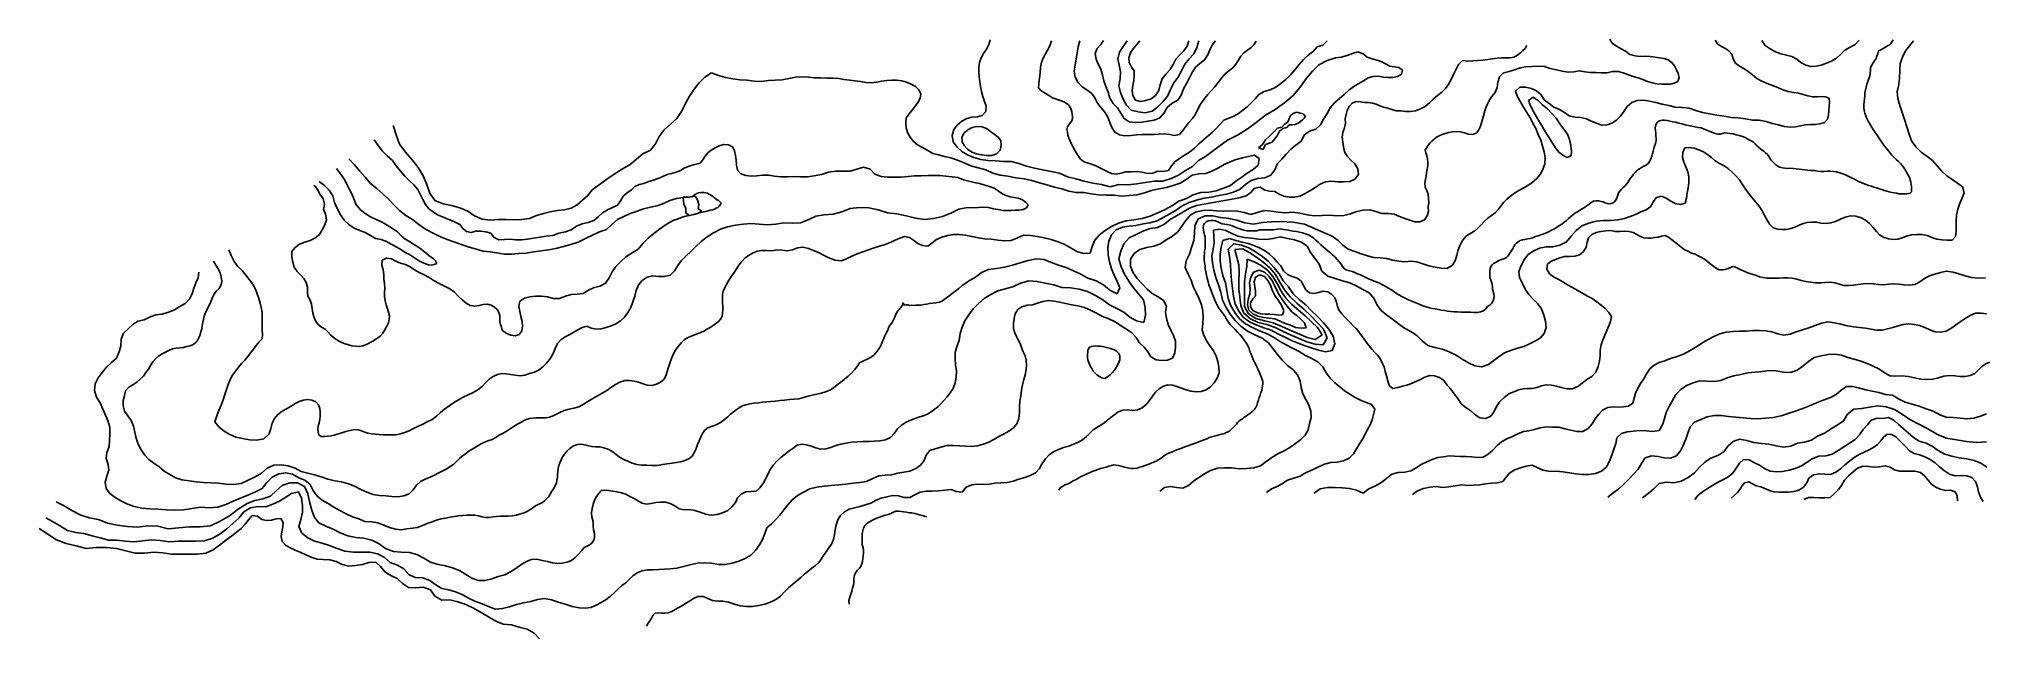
# Model space of a CAD drawing. Extents: x -717078 to -714996, y -984638 to -983998.
import ezdxf

# ---------------------------------------------------------------- set-up
doc = ezdxf.new("R2010")
doc.units = 0
doc.layers.add('contour_lines', color=1, linetype='CONTINUOUS')

msp = doc.modelspace()

# ---------------------------------------------------------------- linework, layer by layer
at = {"layer": 'contour_lines', "color": 1}
for p, q in [((-716062.98, -983998.586, 275), (-716064.376, -984003.759, 275)), ((-715997.422, -983999.897, 276), (-715999.275, -984005.131, 276)), ((-715967.393, -983999.987, 277), (-715968.994, -984006.124, 277)), ((-715941.913, -983999.481, 278), (-715945.005, -984003.845, 278)), ((-715916.589, -983999.929, 279), (-715921.133, -984005.735, 279)), ((-715903.351, -983999.839, 280), (-715906.883, -984004.039, 280)), ((-715852.672, -984005.683, 280), (-715850.876, -984000, 280)), ((-715842.315, -984006.896, 279), (-715840.429, -984000, 279)), ((-715825.93, -984004.378, 278), (-715822.694, -983999.681, 278)), ((-715781.669, -984003.99, 277), (-715778.98, -984000.257, 277)), ((-715707.939, -984004.376, 276), (-715703.471, -983999.723, 276)), ((-715401.9, -983997.89, 277), (-715399.307, -984002.472, 277)), ((-715289.503, -983999.056, 278), (-715287.113, -984003.127, 278)), ((-715239.807, -983999.3, 279), (-715236.135, -984004.66, 279)), ((-715140.129, -984003.719, 279), (-715135.881, -983999.06, 279)), ((-715100.57, -984000.719, 279), (-715101.98, -984002.563, 279)), ((-715099.719, -983998.754, 279), (-715100.57, -984000.719, 279)), ((-715077.912, -983999.867, 280), (-715082.158, -984005.153, 280)), ((-716072.511, -984018.146, 275), (-716074.189, -984023.087, 275)), ((-716070.05, -984013.239, 275), (-716072.511, -984018.146, 275)), ((-716066.908, -984008.886, 275), (-716070.05, -984013.239, 275)), ((-716064.376, -984003.759, 275), (-716066.908, -984008.886, 275)), ((-716006.575, -984019.019, 276), (-716008.323, -984023.946, 276)), ((-716004.273, -984014.334, 276), (-716006.575, -984019.019, 276)), ((-716001.66, -984009.754, 276), (-716004.273, -984014.334, 276)), ((-715999.275, -984005.131, 276), (-716001.66, -984009.754, 276)), ((-715971.333, -984019.065, 277), (-715972.283, -984025.67, 277)), ((-715970.092, -984012.647, 277), (-715971.333, -984019.065, 277)), ((-715968.994, -984006.124, 277), (-715970.092, -984012.647, 277)), ((-715948.724, -984008.149, 278), (-715950.761, -984013.312, 278)), ((-715950.761, -984013.312, 278), (-715949.851, -984019.251, 278)), ((-715949.851, -984019.251, 278), (-715947.579, -984024.609, 278)), ((-715945.005, -984003.845, 278), (-715948.724, -984008.149, 278)), ((-715924.895, -984011.905, 279), (-715926.577, -984018.984, 279)), ((-715926.577, -984018.984, 279), (-715925.266, -984025.812, 279)), ((-715921.133, -984005.735, 279), (-715924.895, -984011.905, 279)), ((-715913.349, -984012.731, 280), (-715914.829, -984017.983, 280)), ((-715914.829, -984017.983, 280), (-715914.58, -984023.108, 280)), ((-715910.429, -984008.294, 280), (-715913.349, -984012.731, 280)), ((-715906.883, -984004.039, 280), (-715910.429, -984008.294, 280)), ((-715867.528, -984025.072, 280), (-715864.763, -984019.412, 280)), ((-715864.763, -984019.412, 280), (-715860.665, -984014.673, 280)), ((-715860.665, -984014.673, 280), (-715856.243, -984010.491, 280)), ((-715856.243, -984010.491, 280), (-715852.672, -984005.683, 280)), ((-715855.308, -984024.751, 279), (-715850.58, -984019.041, 279)), ((-715850.58, -984019.041, 279), (-715845.748, -984013.589, 279)), ((-715845.748, -984013.589, 279), (-715842.315, -984006.896, 279)), ((-715839.177, -984023.889, 278), (-715834.213, -984020.057, 278)), ((-715834.213, -984020.057, 278), (-715830.792, -984014.889, 278)), ((-715830.792, -984014.889, 278), (-715828.645, -984009.273, 278)), ((-715828.645, -984009.273, 278), (-715825.93, -984004.378, 278)), ((-715800.649, -984024.775, 277), (-715797.955, -984020.508, 277)), ((-715797.955, -984020.508, 277), (-715795.336, -984016.295, 277)), ((-715795.336, -984016.295, 277), (-715792.335, -984012.793, 277)), ((-715792.335, -984012.793, 277), (-715788.53, -984009.788, 277)), ((-715788.53, -984009.788, 277), (-715784.816, -984007.36, 277)), ((-715784.816, -984007.36, 277), (-715781.669, -984003.99, 277)), ((-715733.191, -984025.093, 276), (-715728.473, -984019.893, 276)), ((-715728.473, -984019.893, 276), (-715723.695, -984014.959, 276)), ((-715723.695, -984014.959, 276), (-715718.21, -984011.16, 276)), ((-715718.21, -984011.16, 276), (-715713.983, -984006.199, 276)), ((-715713.983, -984006.199, 276), (-715707.939, -984004.376, 276)), ((-715712.108, -984025.345, 275), (-715703.49, -984020.8, 275)), ((-715703.49, -984020.8, 275), (-715694.649, -984018.04, 275)), ((-715694.649, -984018.04, 275), (-715688.3, -984017.242, 275)), ((-715688.3, -984017.242, 275), (-715682.058, -984015.6, 275)), ((-715682.058, -984015.6, 275), (-715676.475, -984013.284, 275)), ((-715676.475, -984013.284, 275), (-715670.658, -984011.481, 275)), ((-715670.658, -984011.481, 275), (-715665.077, -984013.614, 275)), ((-715665.077, -984013.614, 275), (-715660.679, -984017.319, 275)), ((-715660.679, -984017.319, 275), (-715655.379, -984019.091, 275)), ((-715655.379, -984019.091, 275), (-715650.115, -984020.322, 275)), ((-715650.115, -984020.322, 275), (-715645.078, -984022.115, 275)), ((-715559.19, -984020.761, 276), (-715563.29, -984025.102, 276)), ((-715553.661, -984021.365, 276), (-715559.19, -984020.761, 276)), ((-715547.833, -984021.252, 276), (-715553.661, -984021.365, 276)), ((-715542.526, -984020.838, 276), (-715547.833, -984021.252, 276)), ((-715537.219, -984020.482, 276), (-715542.526, -984020.838, 276)), ((-715532.029, -984019.625, 276), (-715537.219, -984020.482, 276)), ((-715527.051, -984019.118, 276), (-715532.029, -984019.625, 276)), ((-715522.117, -984018.401, 276), (-715527.051, -984019.118, 276)), ((-715517.31, -984017.965, 276), (-715522.117, -984018.401, 276)), ((-715512.688, -984017.996, 276), (-715517.31, -984017.965, 276)), ((-715508.146, -984018.109, 276), (-715512.688, -984017.996, 276)), ((-715503.964, -984017.085, 276), (-715508.146, -984018.109, 276)), ((-715500.333, -984015.083, 276), (-715503.964, -984017.085, 276)), ((-715497.219, -984012.67, 276), (-715500.333, -984015.083, 276)), ((-715494.488, -984010.283, 276), (-715497.219, -984012.67, 276)), ((-715492.1, -984007.842, 276), (-715494.488, -984010.283, 276)), ((-715490.228, -984004.94, 276), (-715492.1, -984007.842, 276)), ((-715399.307, -984002.472, 277), (-715394.752, -984005.689, 277)), ((-715394.752, -984005.689, 277), (-715389.887, -984008.391, 277)), ((-715389.887, -984008.391, 277), (-715385.023, -984010.917, 277)), ((-715385.023, -984010.917, 277), (-715380.438, -984014.357, 277)), ((-715380.438, -984014.357, 277), (-715374.942, -984015.983, 277)), ((-715374.942, -984015.983, 277), (-715369.535, -984016.464, 277)), ((-715369.535, -984016.464, 277), (-715364.078, -984016.234, 277)), ((-715364.078, -984016.234, 277), (-715358.967, -984016.521, 277)), ((-715358.967, -984016.521, 277), (-715353.659, -984017.144, 277)), ((-715353.659, -984017.144, 277), (-715348.776, -984017.946, 277)), ((-715348.776, -984017.946, 277), (-715343.854, -984018.75, 277)), ((-715343.854, -984018.75, 277), (-715339.575, -984020.27, 277)), ((-715339.575, -984020.27, 277), (-715335.751, -984023.082, 277)), ((-715287.113, -984003.127, 278), (-715283.329, -984005.696, 278)), ((-715283.329, -984005.696, 278), (-715279.07, -984007.752, 278)), ((-715279.07, -984007.752, 278), (-715274.976, -984010.392, 278)), ((-715274.976, -984010.392, 278), (-715271.799, -984014.211, 278)), ((-715271.799, -984014.211, 278), (-715270.329, -984019.119, 278)), ((-715270.329, -984019.119, 278), (-715267.88, -984023.716, 278)), ((-715236.135, -984004.66, 279), (-715230.968, -984008.268, 279)), ((-715230.968, -984008.268, 279), (-715225.174, -984011.618, 279)), ((-715225.174, -984011.618, 279), (-715219.278, -984013.705, 279)), ((-715219.278, -984013.705, 279), (-715213.204, -984015.096, 279)), ((-715213.204, -984015.096, 279), (-715207.517, -984016.538, 279)), ((-715207.517, -984016.538, 279), (-715202.368, -984019.541, 279)), ((-715202.368, -984019.541, 279), (-715198.009, -984023.072, 279)), ((-715165.214, -984021.685, 279), (-715160.165, -984018.307, 279)), ((-715160.165, -984018.307, 279), (-715155.59, -984013.983, 279)), ((-715155.59, -984013.983, 279), (-715151.07, -984009.952, 279)), ((-715151.07, -984009.952, 279), (-715145.447, -984006.634, 279)), ((-715145.447, -984006.634, 279), (-715140.129, -984003.719, 279)), ((-715119.329, -984021.004, 279), (-715120.861, -984023.188, 279)), ((-715117.771, -984018.557, 279), (-715119.329, -984021.004, 279)), ((-715116.961, -984016.097, 279), (-715117.771, -984018.557, 279)), ((-715116.093, -984013.273, 279), (-715116.961, -984016.097, 279)), ((-715115.165, -984010.533, 279), (-715116.093, -984013.273, 279)), ((-715112.57, -984009.268, 279), (-715115.165, -984010.533, 279)), ((-715110.159, -984008.123, 279), (-715112.57, -984009.268, 279)), ((-715107.799, -984006.612, 279), (-715110.159, -984008.123, 279)), ((-715105.729, -984005.271, 279), (-715107.799, -984006.612, 279)), ((-715103.563, -984004.048, 279), (-715105.729, -984005.271, 279)), ((-715101.98, -984002.563, 279), (-715103.563, -984004.048, 279)), ((-715089.796, -984017.114, 280), (-715092.01, -984024.025, 280)), ((-715086.604, -984010.669, 280), (-715089.796, -984017.114, 280)), ((-715082.158, -984005.153, 280), (-715086.604, -984010.669, 280)), ((-716373.414, -984044.769, 274), (-716367.456, -984038.704, 274)), ((-716367.456, -984038.704, 274), (-716360.304, -984034.139, 274)), ((-716360.304, -984034.139, 274), (-716352.798, -984036.866, 274)), ((-716352.798, -984036.866, 274), (-716345.158, -984038.797, 274)), ((-716345.158, -984038.797, 274), (-716337.461, -984040.254, 274)), ((-716337.461, -984040.254, 274), (-716329.827, -984041.321, 274)), ((-716329.827, -984041.321, 274), (-716322.108, -984041.788, 274)), ((-716322.108, -984041.788, 274), (-716314.551, -984042.869, 274)), ((-716307.03, -984043.064, 274), (-716299.533, -984042.324, 274)), ((-716299.533, -984042.324, 274), (-716292.147, -984041.834, 274)), ((-716292.147, -984041.834, 274), (-716284.641, -984041.389, 274)), ((-716284.641, -984041.389, 274), (-716277.649, -984039.955, 274)), ((-716277.649, -984039.955, 274), (-716270.494, -984038.701, 274)), ((-716270.494, -984038.701, 274), (-716263.563, -984038.265, 274)), ((-716263.563, -984038.265, 274), (-716256.804, -984038.746, 274)), ((-716256.804, -984038.746, 274), (-716250.15, -984039.317, 274)), ((-716250.15, -984039.317, 274), (-716243.552, -984039.445, 274)), ((-716243.552, -984039.445, 274), (-716237.017, -984039.654, 274)), ((-716237.017, -984039.654, 274), (-716230.612, -984039.591, 274)), ((-716230.612, -984039.591, 274), (-716224.449, -984040.119, 274)), ((-716224.449, -984040.119, 274), (-716218.503, -984040.982, 274)), ((-716218.503, -984040.982, 274), (-716212.645, -984041.947, 274)), ((-716212.645, -984041.947, 274), (-716206.871, -984042.594, 274)), ((-716178.794, -984043.033, 274), (-716173.309, -984042.282, 274)), ((-716173.309, -984042.282, 274), (-716167.946, -984041.761, 274)), ((-716167.946, -984041.761, 274), (-716162.591, -984041.628, 274)), ((-716162.591, -984041.628, 274), (-716157.093, -984042.529, 274)), ((-716074.923, -984028.179, 275), (-716075.092, -984033.365, 275)), ((-716075.092, -984033.365, 275), (-716074.586, -984038.297, 275)), ((-716074.189, -984023.087, 275), (-716074.923, -984028.179, 275)), ((-716074.586, -984038.297, 275), (-716073.747, -984043.483, 275)), ((-716010.498, -984041.851, 276), (-716010.846, -984045.832, 276)), ((-716009.989, -984037.675, 276), (-716010.498, -984041.851, 276)), ((-716009.643, -984033.268, 276), (-716009.989, -984037.675, 276)), ((-716009.177, -984028.615, 276), (-716009.643, -984033.268, 276)), ((-716008.323, -984023.946, 276), (-716009.177, -984028.615, 276)), ((-715972.283, -984025.67, 277), (-715973.176, -984032.017, 277)), ((-715973.176, -984032.017, 277), (-715972.289, -984038.483, 277)), ((-715972.289, -984038.483, 277), (-715969.34, -984043.948, 277)), ((-715947.579, -984024.609, 278), (-715944.689, -984030.191, 278)), ((-715944.689, -984030.191, 278), (-715942.953, -984036.26, 278)), ((-715942.953, -984036.26, 278), (-715941.537, -984042.447, 278)), ((-715924.111, -984040.226, 279), (-715925.466, -984047.906, 279)), ((-715925.266, -984025.812, 279), (-715923.84, -984033.069, 279)), ((-715923.84, -984033.069, 279), (-715924.111, -984040.226, 279)), ((-715914.58, -984023.108, 280), (-715912.233, -984027.892, 280)), ((-715912.233, -984027.892, 280), (-715909.146, -984031.787, 280)), ((-715909.577, -984042.17, 280), (-715910.817, -984047.416, 280)), ((-715909.129, -984037.058, 280), (-715909.577, -984042.17, 280)), ((-715909.146, -984031.787, 280), (-715909.129, -984037.058, 280)), ((-715881.679, -984046.796, 280), (-715879.388, -984040.475, 280)), ((-715879.388, -984040.475, 280), (-715875.548, -984035.406, 280)), ((-715875.548, -984035.406, 280), (-715870.891, -984030.46, 280)), ((-715870.891, -984030.46, 280), (-715867.528, -984025.072, 280)), ((-715866.805, -984044.779, 279), (-715862.191, -984038.514, 279)), ((-715862.191, -984038.514, 279), (-715858.625, -984031.746, 279)), ((-715858.625, -984031.746, 279), (-715855.308, -984024.751, 279)), ((-715853.287, -984045.434, 278), (-715850.201, -984039.323, 278)), ((-715850.201, -984039.323, 278), (-715847.293, -984033.583, 278)), ((-715847.293, -984033.583, 278), (-715843.749, -984028.076, 278)), ((-715843.749, -984028.076, 278), (-715839.177, -984023.889, 278)), ((-715819.628, -984044.135, 277), (-715816.188, -984039.514, 277)), ((-715816.188, -984039.514, 277), (-715812.626, -984035.318, 277)), ((-715812.626, -984035.318, 277), (-715808.335, -984031.99, 277)), ((-715808.335, -984031.99, 277), (-715804.142, -984028.598, 277)), ((-715804.142, -984028.598, 277), (-715800.649, -984024.775, 277)), ((-715752.68, -984045.372, 276), (-715747.46, -984040.937, 276)), ((-715747.46, -984040.937, 276), (-715742.25, -984035.915, 276)), ((-715742.25, -984035.915, 276), (-715737.613, -984030.562, 276)), ((-715737.613, -984030.562, 276), (-715733.191, -984025.093, 276)), ((-715732.245, -984049.164, 275), (-715725.356, -984039.63, 275)), ((-715725.356, -984039.63, 275), (-715719.157, -984032.095, 275)), ((-715719.157, -984032.095, 275), (-715712.108, -984025.345, 275)), ((-715664.484, -984042.38, 275), (-715669.571, -984045.35, 275)), ((-715659.762, -984039.252, 275), (-715664.484, -984042.38, 275)), ((-715654.309, -984038.023, 275), (-715659.762, -984039.252, 275)), ((-715648.603, -984037.676, 275), (-715654.309, -984038.023, 275)), ((-715643.375, -984038.672, 275), (-715648.603, -984037.676, 275)), ((-715645.078, -984022.115, 275), (-715640.557, -984024.629, 275)), ((-715638.034, -984039.085, 275), (-715643.375, -984038.672, 275)), ((-715640.557, -984024.629, 275), (-715636.369, -984026.817, 275)), ((-715633.199, -984039.001, 275), (-715638.034, -984039.085, 275)), ((-715636.369, -984026.817, 275), (-715631.488, -984027.655, 275)), ((-715628.256, -984037.933, 275), (-715633.199, -984039.001, 275)), ((-715631.488, -984027.655, 275), (-715627.039, -984028.428, 275)), ((-715624.164, -984035.569, 275), (-715628.256, -984037.933, 275)), ((-715627.039, -984028.428, 275), (-715622.923, -984031.024, 275)), ((-715622.923, -984031.024, 275), (-715624.164, -984035.569, 275)), ((-715570.836, -984040.254, 276), (-715573.506, -984045.773, 276)), ((-715568.321, -984035.151, 276), (-715570.836, -984040.254, 276)), ((-715565.655, -984030.034, 276), (-715568.321, -984035.151, 276)), ((-715563.29, -984025.102, 276), (-715565.655, -984030.034, 276)), ((-715519.493, -984038.345, 277), (-715521.268, -984043.872, 277)), ((-715515.291, -984034.036, 277), (-715519.493, -984038.345, 277)), ((-715509.389, -984032.472, 277), (-715515.291, -984034.036, 277)), ((-715503.544, -984030.905, 277), (-715509.389, -984032.472, 277)), ((-715497.679, -984028.547, 277), (-715503.544, -984030.905, 277)), ((-715491.595, -984027.646, 277), (-715497.679, -984028.547, 277)), ((-715484.836, -984027.085, 277), (-715491.595, -984027.646, 277)), ((-715478.496, -984026.716, 277), (-715484.836, -984027.085, 277)), ((-715471.699, -984027.386, 277), (-715478.496, -984026.716, 277)), ((-715465.541, -984029.391, 277), (-715471.699, -984027.386, 277)), ((-715458.906, -984030.934, 277), (-715465.541, -984029.391, 277)), ((-715452.691, -984032.175, 277), (-715458.906, -984030.934, 277)), ((-715446.427, -984033.101, 277), (-715452.691, -984032.175, 277)), ((-715440.361, -984033.012, 277), (-715446.427, -984033.101, 277)), ((-715434.19, -984031.967, 277), (-715440.361, -984033.012, 277)), ((-715428.425, -984032.992, 277), (-715434.19, -984031.967, 277)), ((-715422.389, -984033.579, 277), (-715428.425, -984032.992, 277)), ((-715416.687, -984033.679, 277), (-715422.389, -984033.579, 277)), ((-715410.593, -984033.823, 277), (-715416.687, -984033.679, 277)), ((-715404.812, -984034.027, 277), (-715410.593, -984033.823, 277)), ((-715398.96, -984032.679, 277), (-715404.812, -984034.027, 277)), ((-715393.05, -984032.452, 277), (-715398.96, -984032.679, 277)), ((-715387.53, -984033.987, 277), (-715393.05, -984032.452, 277)), ((-715382.032, -984036.066, 277), (-715387.53, -984033.987, 277)), ((-715376.842, -984037.987, 277), (-715382.032, -984036.066, 277)), ((-715371.525, -984039.444, 277), (-715376.842, -984037.987, 277)), ((-715366.503, -984041.182, 277), (-715371.525, -984039.444, 277)), ((-715361.581, -984043.107, 277), (-715366.503, -984041.182, 277)), ((-715335.751, -984023.082, 277), (-715332.935, -984026.524, 277)), ((-715332.935, -984026.524, 277), (-715330.751, -984030.615, 277)), ((-715330.751, -984030.615, 277), (-715329.082, -984034.639, 277)), ((-715327.846, -984039.078, 277), (-715329.177, -984043.306, 277)), ((-715329.082, -984034.639, 277), (-715327.846, -984039.078, 277)), ((-715267.88, -984023.716, 278), (-715263.678, -984026.886, 278)), ((-715263.678, -984026.886, 278), (-715258.825, -984029.378, 278)), ((-715258.825, -984029.378, 278), (-715254.322, -984032.609, 278)), ((-715254.322, -984032.609, 278), (-715249.728, -984036.14, 278)), ((-715249.728, -984036.14, 278), (-715244.953, -984039.846, 278)), ((-715244.953, -984039.846, 278), (-715239.758, -984042.971, 278)), ((-715198.009, -984023.072, 279), (-715192.883, -984025.963, 279)), ((-715192.883, -984025.963, 279), (-715187.514, -984027.223, 279)), ((-715187.514, -984027.223, 279), (-715181.783, -984026.88, 279)), ((-715181.783, -984026.88, 279), (-715176.397, -984025.673, 279)), ((-715176.397, -984025.673, 279), (-715170.734, -984023.759, 279)), ((-715170.734, -984023.759, 279), (-715165.214, -984021.685, 279)), ((-715125.44, -984040.15, 279), (-715126.685, -984043.211, 279)), ((-715124.648, -984037.383, 279), (-715125.44, -984040.15, 279)), ((-715123.996, -984034.354, 279), (-715124.648, -984037.383, 279)), ((-715123.791, -984031.036, 279), (-715123.996, -984034.354, 279)), ((-715122.417, -984025.733, 279), (-715123.834, -984028.317, 279)), ((-715123.834, -984028.317, 279), (-715123.791, -984031.036, 279)), ((-715120.861, -984023.188, 279), (-715122.417, -984025.733, 279)), ((-715092.736, -984039.129, 280), (-715093.635, -984046.501, 280)), ((-715092.644, -984031.478, 280), (-715092.736, -984039.129, 280)), ((-715092.01, -984024.025, 280), (-715092.644, -984031.478, 280)), ((-716387.958, -984066.773, 274), (-716383.752, -984058.814, 274)), ((-716383.752, -984058.814, 274), (-716378.677, -984051.541, 274)), ((-716378.677, -984051.541, 274), (-716373.414, -984044.769, 274)), ((-716314.551, -984042.869, 274), (-716307.03, -984043.064, 274)), ((-716206.871, -984042.594, 274), (-716201.161, -984043.369, 274)), ((-716201.161, -984043.369, 274), (-716195.389, -984044.143, 274)), ((-716195.389, -984044.143, 274), (-716189.881, -984044.734, 274)), ((-716189.881, -984044.734, 274), (-716184.194, -984043.914, 274)), ((-716184.194, -984043.914, 274), (-716178.794, -984043.033, 274)), ((-716157.093, -984042.529, 274), (-716151.998, -984044.09, 274)), ((-716151.998, -984044.09, 274), (-716147.231, -984046.21, 274)), ((-716147.231, -984046.21, 274), (-716142.717, -984048.714, 274)), ((-716142.717, -984048.714, 274), (-716138.97, -984051.994, 274)), ((-716137.693, -984060.966, 274), (-716139.974, -984065.562, 274)), ((-716138.97, -984051.994, 274), (-716136.856, -984056.3, 274)), ((-716136.856, -984056.3, 274), (-716137.693, -984060.966, 274)), ((-716073.747, -984043.483, 275), (-716073.145, -984048.571, 275)), ((-716073.145, -984048.571, 275), (-716072.233, -984053.99, 275)), ((-716072.233, -984053.99, 275), (-716070.801, -984059.238, 275)), ((-716070.801, -984059.238, 275), (-716069.072, -984064.658, 275)), ((-716010.846, -984045.832, 276), (-716011.338, -984049.813, 276)), ((-716011.338, -984049.813, 276), (-716008.765, -984052.723, 276)), ((-716008.765, -984052.723, 276), (-716005.629, -984054.864, 276)), ((-716005.629, -984054.864, 276), (-716002.541, -984056.819, 276)), ((-716002.541, -984056.819, 276), (-715999.274, -984058.826, 276)), ((-715999.274, -984058.826, 276), (-715996.457, -984060.63, 276)), ((-715996.457, -984060.63, 276), (-715993.179, -984061.888, 276)), ((-715993.179, -984061.888, 276), (-715990.292, -984062.879, 276)), ((-715990.292, -984062.879, 276), (-715987.168, -984063.81, 276)), ((-715969.34, -984043.948, 277), (-715964.906, -984048.911, 277)), ((-715964.906, -984048.911, 277), (-715959.701, -984052.164, 277)), ((-715959.701, -984052.164, 277), (-715954.47, -984055.849, 277)), ((-715954.47, -984055.849, 277), (-715951.316, -984060.799, 277)), ((-715951.316, -984060.799, 277), (-715948.342, -984066.175, 277)), ((-715941.537, -984042.447, 278), (-715939.596, -984048.4, 278)), ((-715939.596, -984048.4, 278), (-715936.949, -984054.59, 278)), ((-715936.949, -984054.59, 278), (-715935.127, -984060.969, 278)), ((-715935.127, -984060.969, 278), (-715931.732, -984066.78, 278)), ((-715925.466, -984047.906, 279), (-715923.921, -984055.028, 279)), ((-715923.921, -984055.028, 279), (-715920.882, -984061.984, 279)), ((-715920.882, -984061.984, 279), (-715917.52, -984068.623, 279)), ((-715910.817, -984047.416, 280), (-715911.483, -984052.865, 280)), ((-715911.483, -984052.865, 280), (-715910.866, -984058.158, 280)), ((-715910.866, -984058.158, 280), (-715908.023, -984063.061, 280)), ((-715908.023, -984063.061, 280), (-715902.696, -984064.501, 280)), ((-715896.804, -984063.663, 280), (-715891.291, -984061.549, 280)), ((-715891.291, -984061.549, 280), (-715886.61, -984058.066, 280)), ((-715886.61, -984058.066, 280), (-715882.902, -984052.841, 280)), ((-715882.902, -984052.841, 280), (-715881.679, -984046.796, 280)), ((-715878.767, -984064.87, 279), (-715873.576, -984058.797, 279)), ((-715873.576, -984058.797, 279), (-715870.365, -984051.931, 279)), ((-715870.365, -984051.931, 279), (-715866.805, -984044.779, 279)), ((-715868.638, -984066.51, 278), (-715862.666, -984063.068, 278)), ((-715862.666, -984063.068, 278), (-715859.227, -984057.627, 278)), ((-715859.227, -984057.627, 278), (-715856.803, -984051.12, 278)), ((-715856.803, -984051.12, 278), (-715853.287, -984045.434, 278)), ((-715838.464, -984067.318, 277), (-715835.059, -984062.394, 277)), ((-715835.059, -984062.394, 277), (-715831.08, -984057.551, 277)), ((-715831.08, -984057.551, 277), (-715827.083, -984053.202, 277)), ((-715827.083, -984053.202, 277), (-715823.075, -984048.81, 277)), ((-715823.075, -984048.81, 277), (-715819.628, -984044.135, 277)), ((-715784.517, -984065.992, 276), (-715780.376, -984061.727, 276)), ((-715780.376, -984061.727, 276), (-715776.113, -984057.04, 276)), ((-715776.113, -984057.04, 276), (-715770.563, -984054.04, 276)), ((-715770.563, -984054.04, 276), (-715764.177, -984052.061, 276)), ((-715764.177, -984052.061, 276), (-715758.235, -984049.364, 276)), ((-715758.235, -984049.364, 276), (-715752.68, -984045.372, 276)), ((-715748.857, -984065.959, 275), (-715739.831, -984058.289, 275)), ((-715739.831, -984058.289, 275), (-715732.245, -984049.164, 275)), ((-715690.364, -984061.509, 275), (-715695.435, -984065.941, 275)), ((-715685.106, -984057.042, 275), (-715690.364, -984061.509, 275)), ((-715680.238, -984052.537, 275), (-715685.106, -984057.042, 275)), ((-715674.976, -984048.669, 275), (-715680.238, -984052.537, 275)), ((-715669.571, -984045.35, 275), (-715674.976, -984048.669, 275)), ((-715590.203, -984062.009, 276), (-715594.221, -984066.1, 276)), ((-715585.552, -984058.249, 276), (-715590.203, -984062.009, 276)), ((-715580.944, -984054.467, 276), (-715585.552, -984058.249, 276)), ((-715576.694, -984050.383, 276), (-715580.944, -984054.467, 276)), ((-715573.506, -984045.773, 276), (-715576.694, -984050.383, 276)), ((-715527.984, -984059.411, 277), (-715530.982, -984064.352, 277)), ((-715524.332, -984054.952, 277), (-715527.984, -984059.411, 277)), ((-715522.045, -984049.474, 277), (-715524.332, -984054.952, 277)), ((-715521.268, -984043.872, 277), (-715522.045, -984049.474, 277)), ((-715497.694, -984049.364, 278), (-715502.572, -984053.583, 278)), ((-715502.572, -984053.583, 278), (-715500.47, -984059.563, 278)), ((-715500.47, -984059.563, 278), (-715497.096, -984064.987, 278)), ((-715491.669, -984049.303, 278), (-715497.694, -984049.364, 278)), ((-715485.448, -984050.652, 278), (-715491.669, -984049.303, 278)), ((-715483.564, -984059.881, 279), (-715488.705, -984063.416, 279)), ((-715479.941, -984053.311, 278), (-715485.448, -984050.652, 278)), ((-715478.409, -984063.623, 279), (-715483.564, -984059.881, 279)), ((-715475.196, -984057.507, 278), (-715479.941, -984053.311, 278)), ((-715471.725, -984062.717, 278), (-715475.196, -984057.507, 278)), ((-715466.439, -984066.749, 278), (-715471.725, -984062.717, 278)), ((-715366.025, -984063.066, 278), (-715372.602, -984063.497, 278)), ((-715359.565, -984064.237, 278), (-715366.025, -984063.066, 278)), ((-715356.581, -984044.713, 277), (-715361.581, -984043.107, 277)), ((-715351.54, -984045.689, 277), (-715356.581, -984044.713, 277)), ((-715346.493, -984045.971, 277), (-715351.54, -984045.689, 277)), ((-715341.932, -984046.185, 277), (-715346.493, -984045.971, 277)), ((-715337.26, -984045.932, 277), (-715341.932, -984046.185, 277)), ((-715333.072, -984045.134, 277), (-715337.26, -984045.932, 277)), ((-715329.177, -984043.306, 277), (-715333.072, -984045.134, 277)), ((-715239.758, -984042.971, 278), (-715233.933, -984045.398, 278)), ((-715233.933, -984045.398, 278), (-715228.327, -984047.477, 278)), ((-715228.327, -984047.477, 278), (-715222.603, -984049.668, 278)), ((-715222.603, -984049.668, 278), (-715217.38, -984051.952, 278)), ((-715217.38, -984051.952, 278), (-715211.759, -984053.727, 278)), ((-715211.759, -984053.727, 278), (-715205.986, -984054.831, 278)), ((-715205.986, -984054.831, 278), (-715200.487, -984055.543, 278)), ((-715200.487, -984055.543, 278), (-715195.452, -984057.064, 278)), ((-715195.452, -984057.064, 278), (-715190.576, -984058.573, 278)), ((-715190.576, -984058.573, 278), (-715185.701, -984059.662, 278)), ((-715185.701, -984059.662, 278), (-715180.819, -984059.525, 278)), ((-715180.819, -984059.525, 278), (-715176.177, -984059.269, 278)), ((-715176.177, -984059.269, 278), (-715171.756, -984059.563, 278)), ((-715171.756, -984059.563, 278), (-715168.001, -984061.141, 278)), ((-715168.001, -984061.141, 278), (-715167.449, -984065.401, 278)), ((-715130.292, -984061.815, 279), (-715130.7, -984064.773, 279)), ((-715129.991, -984058.523, 279), (-715130.292, -984061.815, 279)), ((-715129.652, -984055.341, 279), (-715129.991, -984058.523, 279)), ((-715129.185, -984052.14, 279), (-715129.652, -984055.341, 279)), ((-715128.403, -984049.345, 279), (-715129.185, -984052.14, 279)), ((-715127.714, -984046.161, 279), (-715128.403, -984049.345, 279)), ((-715126.685, -984043.211, 279), (-715127.714, -984046.161, 279)), ((-715093.635, -984046.501, 280), (-715095.216, -984053.784, 280)), ((-715095.216, -984053.784, 280), (-715094.584, -984061.451, 280)), ((-715094.584, -984061.451, 280), (-715092.41, -984068.975, 280)), ((-716403.972, -984088.672, 274), (-716397.126, -984082.805, 274)), ((-716397.126, -984082.805, 274), (-716392.042, -984075.184, 274)), ((-716392.042, -984075.184, 274), (-716387.958, -984066.773, 274)), ((-716152.431, -984081.912, 274), (-716153.022, -984087.228, 274)), ((-716149.309, -984077.779, 274), (-716152.431, -984081.912, 274)), ((-716146.14, -984073.779, 274), (-716149.309, -984077.779, 274)), ((-716142.739, -984069.675, 274), (-716146.14, -984073.779, 274)), ((-716139.974, -984065.562, 274), (-716142.739, -984069.675, 274)), ((-716087.87, -984082.698, 275), (-716093.016, -984085.688, 275)), ((-716082.3, -984081.259, 275), (-716087.87, -984082.698, 275)), ((-716076.525, -984080.986, 275), (-716082.3, -984081.259, 275)), ((-716071.371, -984079.421, 275), (-716076.525, -984080.986, 275)), ((-716067.522, -984075.327, 275), (-716071.371, -984079.421, 275)), ((-716069.072, -984064.658, 275), (-716067.267, -984069.671, 275)), ((-716067.267, -984069.671, 275), (-716067.522, -984075.327, 275)), ((-715987.168, -984063.81, 276), (-715984.46, -984064.972, 276)), ((-715984.46, -984064.972, 276), (-715981.677, -984066.484, 276)), ((-715981.677, -984066.484, 276), (-715979.491, -984068.226, 276)), ((-715979.491, -984068.226, 276), (-715977.544, -984070.53, 276)), ((-715977.544, -984070.53, 276), (-715976.427, -984072.921, 276)), ((-715976.427, -984072.921, 276), (-715975.641, -984075.566, 276)), ((-715974.977, -984082.792, 276), (-715975.934, -984085.132, 276)), ((-715975.641, -984075.566, 276), (-715975.263, -984077.935, 276)), ((-715975.263, -984077.935, 276), (-715975.078, -984080.487, 276)), ((-715975.078, -984080.487, 276), (-715974.977, -984082.792, 276)), ((-715948.342, -984066.175, 277), (-715944.534, -984071.251, 277)), ((-715944.534, -984071.251, 277), (-715940.681, -984076.073, 277)), ((-715940.681, -984076.073, 277), (-715937.414, -984081.177, 277)), ((-715937.414, -984081.177, 277), (-715935.074, -984086.92, 277)), ((-715931.732, -984066.78, 278), (-715926.974, -984071.492, 278)), ((-715926.974, -984071.492, 278), (-715923.4, -984076.996, 278)), ((-715923.4, -984076.996, 278), (-715920.033, -984082.756, 278)), ((-715920.033, -984082.756, 278), (-715914.471, -984086.358, 278)), ((-715917.52, -984068.623, 279), (-715912.574, -984073.918, 279)), ((-715912.574, -984073.918, 279), (-715905.124, -984075.641, 279)), ((-715905.124, -984075.641, 279), (-715897.604, -984076.485, 279)), ((-715902.696, -984064.501, 280), (-715896.804, -984063.663, 280)), ((-715897.604, -984076.485, 279), (-715890.151, -984074.89, 279)), ((-715890.151, -984074.89, 279), (-715884.082, -984070.205, 279)), ((-715888.048, -984084.562, 278), (-715881.947, -984081.87, 278)), ((-715884.082, -984070.205, 279), (-715878.767, -984064.87, 279)), ((-715881.947, -984081.87, 278), (-715877.301, -984076.702, 278)), ((-715877.301, -984076.702, 278), (-715873.905, -984070.947, 278)), ((-715873.905, -984070.947, 278), (-715868.638, -984066.51, 278)), ((-715850.825, -984086.822, 277), (-715847.049, -984082.687, 277)), ((-715847.049, -984082.687, 277), (-715843.721, -984077.974, 277)), ((-715843.721, -984077.974, 277), (-715841.195, -984072.753, 277)), ((-715841.195, -984072.753, 277), (-715838.464, -984067.318, 277)), ((-715813.695, -984084.477, 276), (-715808.324, -984082.171, 276)), ((-715808.324, -984082.171, 276), (-715803.001, -984080.292, 276)), ((-715803.001, -984080.292, 276), (-715797.99, -984077.472, 276)), ((-715797.99, -984077.472, 276), (-715793.402, -984073.844, 276)), ((-715793.402, -984073.844, 276), (-715788.845, -984070.378, 276)), ((-715788.845, -984070.378, 276), (-715784.517, -984065.992, 276)), ((-715779.247, -984086.846, 275), (-715769.353, -984079.311, 275)), ((-715769.353, -984079.311, 275), (-715758.92, -984072.947, 275)), ((-715758.92, -984072.947, 275), (-715748.857, -984065.959, 275)), ((-715745.35, -984086.706, 274), (-715744.059, -984082.738, 274)), ((-715744.059, -984082.738, 274), (-715742.189, -984079.316, 274)), ((-715742.189, -984079.316, 274), (-715739.123, -984076.841, 274)), ((-715739.123, -984076.841, 274), (-715735.763, -984076.054, 274)), ((-715735.763, -984076.054, 274), (-715732.104, -984076.897, 274)), ((-715732.104, -984076.897, 274), (-715728.862, -984077.862, 274)), ((-715728.025, -984082.455, 274), (-715729.624, -984084.233, 274)), ((-715728.862, -984077.862, 274), (-715726.37, -984080.405, 274)), ((-715726.37, -984080.405, 274), (-715728.025, -984082.455, 274)), ((-715707.214, -984083.494, 275), (-715710.349, -984089.618, 275)), ((-715703.462, -984077.2, 275), (-715707.214, -984083.494, 275)), ((-715700.092, -984071.206, 275), (-715703.462, -984077.2, 275)), ((-715695.435, -984065.941, 275), (-715700.092, -984071.206, 275)), ((-715683.237, -984078.556, 276), (-715684.15, -984083.163, 276)), ((-715684.15, -984083.163, 276), (-715683.887, -984087.769, 276)), ((-715682.024, -984074.104, 276), (-715683.237, -984078.556, 276)), ((-715680.063, -984069.825, 276), (-715682.024, -984074.104, 276)), ((-715676.66, -984066.274, 276), (-715680.063, -984069.825, 276)), ((-715672.425, -984064.608, 276), (-715676.66, -984066.274, 276)), ((-715667.747, -984065.052, 276), (-715672.425, -984064.608, 276)), ((-715663.641, -984065.713, 276), (-715667.747, -984065.052, 276)), ((-715659.25, -984065.782, 276), (-715663.641, -984065.713, 276)), ((-715655.154, -984066.311, 276), (-715659.25, -984065.782, 276)), ((-715651.173, -984067.412, 276), (-715655.154, -984066.311, 276)), ((-715647.296, -984069.119, 276), (-715651.173, -984067.412, 276)), ((-715643.12, -984070.669, 276), (-715647.296, -984069.119, 276)), ((-715638.775, -984071.802, 276), (-715643.12, -984070.669, 276)), ((-715634.346, -984072.977, 276), (-715638.775, -984071.802, 276)), ((-715629.764, -984074.411, 276), (-715634.346, -984072.977, 276)), ((-715624.815, -984074.612, 276), (-715629.764, -984074.411, 276)), ((-715619.852, -984075.093, 276), (-715624.815, -984074.612, 276)), ((-715614.456, -984075.234, 276), (-715619.852, -984075.093, 276)), ((-715609.142, -984074.496, 276), (-715614.456, -984075.234, 276)), ((-715603.755, -984072.465, 276), (-715609.142, -984074.496, 276)), ((-715598.881, -984069.722, 276), (-715603.755, -984072.465, 276)), ((-715594.221, -984066.1, 276), (-715598.881, -984069.722, 276)), ((-715536.622, -984079.874, 277), (-715537.898, -984084.726, 277)), ((-715535.291, -984074.581, 277), (-715536.622, -984079.874, 277)), ((-715533.468, -984069.458, 277), (-715535.291, -984074.581, 277)), ((-715530.982, -984064.352, 277), (-715533.468, -984069.458, 277)), ((-715497.096, -984064.987, 278), (-715493.809, -984070.489, 278)), ((-715493.809, -984070.489, 278), (-715490.292, -984076.152, 278)), ((-715490.292, -984076.152, 278), (-715486.963, -984081.811, 278)), ((-715488.705, -984063.416, 279), (-715486.649, -984069.297, 279)), ((-715486.963, -984081.811, 278), (-715483.93, -984087.818, 278)), ((-715486.649, -984069.297, 279), (-715483.41, -984075.188, 279)), ((-715483.41, -984075.188, 279), (-715480.188, -984080.824, 279)), ((-715480.188, -984080.824, 279), (-715476.878, -984086.113, 279)), ((-715473.604, -984068.029, 279), (-715478.409, -984063.623, 279)), ((-715468.428, -984072.265, 279), (-715473.604, -984068.029, 279)), ((-715463.777, -984077.228, 279), (-715468.428, -984072.265, 279)), ((-715461.499, -984070.643, 278), (-715466.439, -984066.749, 278)), ((-715459.203, -984082.466, 279), (-715463.777, -984077.228, 279)), ((-715455.597, -984073.169, 278), (-715461.499, -984070.643, 278)), ((-715455.329, -984088.534, 279), (-715459.203, -984082.466, 279)), ((-715450.368, -984076.463, 278), (-715455.597, -984073.169, 278)), ((-715445.158, -984079.825, 278), (-715450.368, -984076.463, 278)), ((-715439.057, -984081.311, 278), (-715445.158, -984079.825, 278)), ((-715432.947, -984081.505, 278), (-715439.057, -984081.311, 278)), ((-715426.892, -984083.193, 278), (-715432.947, -984081.505, 278)), ((-715421.592, -984085.55, 278), (-715426.892, -984083.193, 278)), ((-715390.336, -984080.217, 278), (-715394.697, -984084.318, 278)), ((-715386.765, -984075.229, 278), (-715390.336, -984080.217, 278)), ((-715383.372, -984069.937, 278), (-715386.765, -984075.229, 278)), ((-715378.552, -984065.748, 278), (-715383.372, -984069.937, 278)), ((-715372.602, -984063.497, 278), (-715378.552, -984065.748, 278)), ((-715352.706, -984065.783, 278), (-715359.565, -984064.237, 278)), ((-715346.098, -984067.336, 278), (-715352.706, -984065.783, 278)), ((-715339.005, -984068.864, 278), (-715346.098, -984067.336, 278)), ((-715331.994, -984070.466, 278), (-715339.005, -984068.864, 278)), ((-715324.815, -984070.995, 278), (-715331.994, -984070.466, 278)), ((-715317.179, -984071.586, 278), (-715324.815, -984070.995, 278)), ((-715310.214, -984074.047, 278), (-715317.179, -984071.586, 278)), ((-715302.835, -984076.398, 278), (-715310.214, -984074.047, 278)), ((-715295.39, -984077.687, 278), (-715302.835, -984076.398, 278)), ((-715287.655, -984079.116, 278), (-715295.39, -984077.687, 278)), ((-715279.981, -984080.15, 278), (-715287.655, -984079.116, 278)), ((-715272.267, -984081.494, 278), (-715279.981, -984080.15, 278)), ((-715264.862, -984082.141, 278), (-715272.267, -984081.494, 278)), ((-715257.23, -984082.892, 278), (-715264.862, -984082.141, 278)), ((-715249.751, -984084.402, 278), (-715257.23, -984082.892, 278)), ((-715169.671, -984083.504, 278), (-715172.924, -984086.946, 278)), ((-715168.722, -984078.747, 278), (-715169.671, -984083.504, 278)), ((-715168.335, -984074.222, 278), (-715168.722, -984078.747, 278)), ((-715167.723, -984069.599, 278), (-715168.335, -984074.222, 278)), ((-715167.449, -984065.401, 278), (-715167.723, -984069.599, 278)), ((-715130.847, -984067.997, 279), (-715130.854, -984070.817, 279)), ((-715130.854, -984070.817, 279), (-715130.41, -984074.129, 279)), ((-715130.7, -984064.773, 279), (-715130.847, -984067.997, 279)), ((-715130.41, -984074.129, 279), (-715129.797, -984077.054, 279)), ((-715129.797, -984077.054, 279), (-715128.631, -984079.908, 279)), ((-715128.631, -984079.908, 279), (-715127.504, -984082.588, 279)), ((-715127.504, -984082.588, 279), (-715126.138, -984085.613, 279)), ((-715092.41, -984068.975, 280), (-715089.863, -984076.445, 280)), ((-715089.863, -984076.445, 280), (-715087.345, -984083.874, 280)), ((-715087.345, -984083.874, 280), (-715084.864, -984091.453, 280)), ((-716699.733, -984090.173, 274), (-716696.462, -984100.088, 274)), ((-716696.462, -984100.088, 274), (-716693.023, -984110.021, 274)), ((-716420.003, -984109.566, 274), (-716415.873, -984101.846, 274)), ((-716415.873, -984101.846, 274), (-716410.761, -984094.747, 274)), ((-716410.761, -984094.747, 274), (-716403.972, -984088.672, 274)), ((-716153.022, -984087.228, 274), (-716152.484, -984092.479, 274)), ((-716152.484, -984092.479, 274), (-716150.969, -984097.567, 274)), ((-716150.969, -984097.567, 274), (-716148.306, -984102.471, 274)), ((-716148.306, -984102.471, 274), (-716145.078, -984106.97, 274)), ((-716101.826, -984094.397, 275), (-716103.57, -984100.904, 275)), ((-716103.57, -984100.904, 275), (-716102.262, -984107.594, 275)), ((-716097.729, -984089.325, 275), (-716101.826, -984094.397, 275)), ((-716093.016, -984085.688, 275), (-716097.729, -984089.325, 275)), ((-716090.669, -984098.118, 276), (-716092.986, -984102.702, 276)), ((-716092.986, -984102.702, 276), (-716092.769, -984107.492, 276)), ((-716086.758, -984094.896, 276), (-716090.669, -984098.118, 276)), ((-716082.211, -984092.138, 276), (-716086.758, -984094.896, 276)), ((-716077.194, -984091.11, 276), (-716082.211, -984092.138, 276)), ((-716071.535, -984091.496, 276), (-716077.194, -984091.11, 276)), ((-716066.718, -984093.364, 276), (-716071.535, -984091.496, 276)), ((-716062.371, -984096.435, 276), (-716066.718, -984093.364, 276)), ((-716058.552, -984099.302, 276), (-716062.371, -984096.435, 276)), ((-716054.473, -984102.468, 276), (-716058.552, -984099.302, 276)), ((-716051.673, -984106.314, 276), (-716054.473, -984102.468, 276)), ((-715980.385, -984091.452, 276), (-715980.953, -984094.419, 276)), ((-715980.953, -984094.419, 276), (-715980.521, -984097.291, 276)), ((-715980.521, -984097.291, 276), (-715980.038, -984100.624, 276)), ((-715978.889, -984089.329, 276), (-715980.385, -984091.452, 276)), ((-715980.038, -984100.624, 276), (-715979.045, -984103.68, 276)), ((-715979.045, -984103.68, 276), (-715977.676, -984106.865, 276)), ((-715977.247, -984087.047, 276), (-715978.889, -984089.329, 276)), ((-715975.934, -984085.132, 276), (-715977.247, -984087.047, 276)), ((-715935.074, -984086.92, 277), (-715932.985, -984092.265, 277)), ((-715932.985, -984092.265, 277), (-715930.074, -984097.287, 277)), ((-715930.074, -984097.287, 277), (-715925.09, -984100.219, 277)), ((-715925.09, -984100.219, 277), (-715919.176, -984101.119, 277)), ((-715919.176, -984101.119, 277), (-715912.968, -984100.71, 277)), ((-715914.471, -984086.358, 278), (-715907.903, -984087.132, 278)), ((-715912.968, -984100.71, 277), (-715906.839, -984100.153, 277)), ((-715907.903, -984087.132, 278), (-715901.222, -984086.436, 278)), ((-715906.839, -984100.153, 277), (-715900.396, -984099.752, 277)), ((-715901.222, -984086.436, 278), (-715894.808, -984085.603, 278)), ((-715900.396, -984099.752, 277), (-715894.322, -984099.693, 277)), ((-715894.808, -984085.603, 278), (-715888.048, -984084.562, 278)), ((-715894.322, -984099.693, 277), (-715888.302, -984099.91, 277)), ((-715888.302, -984099.91, 277), (-715882.531, -984099.312, 277)), ((-715882.531, -984099.312, 277), (-715876.795, -984099.014, 277)), ((-715876.795, -984099.014, 277), (-715871.35, -984099.862, 277)), ((-715871.35, -984099.862, 277), (-715866.214, -984100.968, 277)), ((-715866.214, -984100.968, 277), (-715861.031, -984099.611, 277)), ((-715861.031, -984099.611, 277), (-715857.502, -984095.55, 277)), ((-715857.502, -984095.55, 277), (-715854.224, -984091.204, 277)), ((-715854.224, -984091.204, 277), (-715850.825, -984086.822, 277)), ((-715835.437, -984105.387, 276), (-715830.345, -984101.268, 276)), ((-715830.345, -984101.268, 276), (-715825.829, -984097.3, 276)), ((-715825.829, -984097.3, 276), (-715821.44, -984093.135, 276)), ((-715821.44, -984093.135, 276), (-715817.784, -984088.983, 276)), ((-715817.784, -984088.983, 276), (-715813.695, -984084.477, 276)), ((-715809.544, -984105.864, 275), (-715799.029, -984100.306, 275)), ((-715799.029, -984100.306, 275), (-715788.85, -984093.932, 275)), ((-715788.85, -984093.932, 275), (-715779.247, -984086.846, 275)), ((-715769.221, -984105.47, 274), (-715764.714, -984101.265, 274)), ((-715764.714, -984101.265, 274), (-715760.398, -984097.05, 274)), ((-715756.839, -984101.052, 274), (-715762.141, -984107.895, 274)), ((-715760.398, -984097.05, 274), (-715756.25, -984093.09, 274)), ((-715754.248, -984096.363, 274), (-715756.839, -984101.052, 274)), ((-715756.25, -984093.09, 274), (-715751.825, -984091.817, 274)), ((-715750.625, -984093.269, 274), (-715754.248, -984096.363, 274)), ((-715751.825, -984091.817, 274), (-715748.955, -984088.774, 274)), ((-715746.246, -984092.458, 274), (-715750.625, -984093.269, 274)), ((-715748.955, -984088.774, 274), (-715745.35, -984086.706, 274)), ((-715743.967, -984089.595, 274), (-715746.246, -984092.458, 274)), ((-715740.615, -984089.563, 274), (-715743.967, -984089.595, 274)), ((-715737.357, -984089.002, 274), (-715740.615, -984089.563, 274)), ((-715734.457, -984087.683, 274), (-715737.357, -984089.002, 274)), ((-715731.874, -984086.045, 274), (-715734.457, -984087.683, 274)), ((-715729.624, -984084.233, 274), (-715731.874, -984086.045, 274)), ((-715727.726, -984100.265, 275), (-715731.048, -984106.707, 275)), ((-715722.297, -984096.381, 275), (-715727.726, -984100.265, 275)), ((-715715.656, -984094.239, 275), (-715722.297, -984096.381, 275)), ((-715710.349, -984089.618, 275), (-715715.656, -984094.239, 275)), ((-715686.759, -984097.456, 276), (-715687.253, -984102.585, 276)), ((-715687.253, -984102.585, 276), (-715686.843, -984107.842, 276)), ((-715685.053, -984092.677, 276), (-715686.759, -984097.456, 276)), ((-715683.887, -984087.769, 276), (-715685.053, -984092.677, 276)), ((-715589.421, -984104.588, 277), (-715591.468, -984106.602, 277)), ((-715586.709, -984102.78, 277), (-715589.421, -984104.588, 277)), ((-715583.971, -984101.226, 277), (-715586.709, -984102.78, 277)), ((-715580.697, -984099.845, 277), (-715583.971, -984101.226, 277)), ((-715577.395, -984098.743, 277), (-715580.697, -984099.845, 277)), ((-715573.569, -984097.741, 277), (-715577.395, -984098.743, 277)), ((-715569.759, -984096.874, 277), (-715573.569, -984097.741, 277)), ((-715565.404, -984096.416, 277), (-715569.759, -984096.874, 277)), ((-715561.248, -984096.944, 277), (-715565.404, -984096.416, 277)), ((-715556.778, -984098.039, 277), (-715561.248, -984096.944, 277)), ((-715552.588, -984099.473, 277), (-715556.778, -984098.039, 277)), ((-715547.846, -984099.646, 277), (-715552.588, -984099.473, 277)), ((-715543.734, -984098.093, 277), (-715547.846, -984099.646, 277)), ((-715541.084, -984094.104, 277), (-715543.734, -984098.093, 277)), ((-715539.395, -984089.689, 277), (-715541.084, -984094.104, 277)), ((-715537.898, -984084.726, 277), (-715539.395, -984089.689, 277)), ((-715483.93, -984087.818, 278), (-715480.717, -984093.433, 278)), ((-715480.717, -984093.433, 278), (-715478.308, -984099.8, 278)), ((-715478.308, -984099.8, 278), (-715475.333, -984105.687, 278)), ((-715476.878, -984086.113, 279), (-715473.787, -984091.416, 279)), ((-715473.787, -984091.416, 279), (-715470.876, -984096.596, 279)), ((-715470.876, -984096.596, 279), (-715467.608, -984101.433, 279)), ((-715467.608, -984101.433, 279), (-715464.722, -984106.257, 279)), ((-715451.116, -984093.782, 279), (-715455.329, -984088.534, 279)), ((-715447.163, -984099.243, 279), (-715451.116, -984093.782, 279)), ((-715444.876, -984105.202, 279), (-715447.163, -984099.243, 279)), ((-715416.041, -984087.776, 278), (-715421.592, -984085.55, 278)), ((-715410.653, -984089.658, 278), (-715416.041, -984087.776, 278)), ((-715404.862, -984089.523, 278), (-715410.653, -984089.658, 278)), ((-715399.664, -984087.64, 278), (-715404.862, -984089.523, 278)), ((-715394.697, -984084.318, 278), (-715399.664, -984087.64, 278)), ((-715353.226, -984090.353, 279), (-715353.381, -984092.988, 279)), ((-715353.381, -984092.988, 279), (-715353.256, -984095.531, 279)), ((-715353.256, -984095.531, 279), (-715352.897, -984098.38, 279)), ((-715352.594, -984088.261, 279), (-715353.226, -984090.353, 279)), ((-715352.897, -984098.38, 279), (-715352.666, -984101, 279)), ((-715352.666, -984101, 279), (-715352.499, -984103.814, 279)), ((-715350.802, -984086.421, 279), (-715352.594, -984088.261, 279)), ((-715352.499, -984103.814, 279), (-715352.499, -984106.538, 279)), ((-715348.794, -984085.138, 279), (-715350.802, -984086.421, 279)), ((-715346.014, -984084.561, 279), (-715348.794, -984085.138, 279)), ((-715343.483, -984084.627, 279), (-715346.014, -984084.561, 279)), ((-715340.687, -984084.926, 279), (-715343.483, -984084.627, 279)), ((-715337.973, -984085.47, 279), (-715340.687, -984084.926, 279)), ((-715334.792, -984086.146, 279), (-715337.973, -984085.47, 279)), ((-715331.636, -984086.725, 279), (-715334.792, -984086.146, 279)), ((-715328.207, -984087.641, 279), (-715331.636, -984086.725, 279)), ((-715324.865, -984088.316, 279), (-715328.207, -984087.641, 279)), ((-715321.399, -984089.385, 279), (-715324.865, -984088.316, 279)), ((-715317.911, -984090.102, 279), (-715321.399, -984089.385, 279)), ((-715314.277, -984090.878, 279), (-715317.911, -984090.102, 279)), ((-715310.865, -984091.674, 279), (-715314.277, -984090.878, 279)), ((-715307.636, -984092.214, 279), (-715310.865, -984091.674, 279)), ((-715304.443, -984092.725, 279), (-715307.636, -984092.214, 279)), ((-715301.195, -984093.916, 279), (-715304.443, -984092.725, 279)), ((-715298.319, -984095.276, 279), (-715301.195, -984093.916, 279)), ((-715295.168, -984096.548, 279), (-715298.319, -984095.276, 279)), ((-715292.339, -984097.682, 279), (-715295.168, -984096.548, 279)), ((-715289.38, -984098.871, 279), (-715292.339, -984097.682, 279)), ((-715286.775, -984099.525, 279), (-715289.38, -984098.871, 279)), ((-715283.991, -984099.411, 279), (-715286.775, -984099.525, 279)), ((-715281.709, -984098.577, 279), (-715283.991, -984099.411, 279)), ((-715279.016, -984097.93, 279), (-715281.709, -984098.577, 279)), ((-715276.436, -984098.375, 279), (-715279.016, -984097.93, 279)), ((-715273.374, -984098.575, 279), (-715276.436, -984098.375, 279)), ((-715270.434, -984099.171, 279), (-715273.374, -984098.575, 279)), ((-715267.091, -984100.128, 279), (-715270.434, -984099.171, 279)), ((-715263.892, -984100.855, 279), (-715267.091, -984100.128, 279)), ((-715260.474, -984101.994, 279), (-715263.892, -984100.855, 279)), ((-715257.437, -984103.129, 279), (-715260.474, -984101.994, 279)), ((-715254.456, -984104.708, 279), (-715257.437, -984103.129, 279)), ((-715251.738, -984106.086, 279), (-715254.456, -984104.708, 279)), ((-715242.389, -984084.591, 278), (-715249.751, -984084.402, 278)), ((-715235.178, -984085.962, 278), (-715242.389, -984084.591, 278)), ((-715228.671, -984088.153, 278), (-715235.178, -984085.962, 278)), ((-715222.125, -984089.621, 278), (-715228.671, -984088.153, 278)), ((-715215.654, -984091.405, 278), (-715222.125, -984089.621, 278)), ((-715209.603, -984092.081, 278), (-715215.654, -984091.405, 278)), ((-715203.915, -984091.515, 278), (-715209.603, -984092.081, 278)), ((-715198.533, -984090.454, 278), (-715203.915, -984091.515, 278)), ((-715193.196, -984089.48, 278), (-715198.533, -984090.454, 278)), ((-715187.874, -984089.021, 278), (-715193.196, -984089.48, 278)), ((-715182.572, -984089.051, 278), (-715187.874, -984089.021, 278)), ((-715177.749, -984088.292, 278), (-715182.572, -984089.051, 278)), ((-715172.924, -984086.946, 278), (-715177.749, -984088.292, 278)), ((-715126.138, -984085.613, 279), (-715124.367, -984088.323, 279)), ((-715124.367, -984088.323, 279), (-715122.668, -984091.53, 279)), ((-715122.668, -984091.53, 279), (-715120.811, -984094.39, 279)), ((-715120.811, -984094.39, 279), (-715118.773, -984097.591, 279)), ((-715118.773, -984097.591, 279), (-715116.751, -984100.633, 279)), ((-715116.751, -984100.633, 279), (-715114.772, -984103.478, 279)), ((-715114.772, -984103.478, 279), (-715112.752, -984106.65, 279)), ((-715084.864, -984091.453, 280), (-715082.688, -984099.296, 280)), ((-715082.688, -984099.296, 280), (-715079.956, -984106.501, 280)), ((-716719.897, -984105.364, 273), (-716715.77, -984111.585, 273)), ((-716715.77, -984111.585, 273), (-716711.313, -984117.51, 273)), ((-716711.313, -984117.51, 273), (-716706.174, -984122.517, 273)), ((-716706.174, -984122.517, 273), (-716700.645, -984127.522, 273)), ((-716693.023, -984110.021, 274), (-716686.726, -984118.703, 274)), ((-716686.726, -984118.703, 274), (-716679.679, -984126.82, 274)), ((-716440.088, -984126.198, 274), (-716433.301, -984120.534, 274)), ((-716433.301, -984120.534, 274), (-716425.349, -984116.316, 274)), ((-716425.349, -984116.316, 274), (-716420.003, -984109.566, 274)), ((-716369.51, -984126.878, 273), (-716366.998, -984122.867, 273)), ((-716366.998, -984122.867, 273), (-716363.981, -984119.419, 273)), ((-716363.981, -984119.419, 273), (-716360.38, -984116.556, 273)), ((-716360.38, -984116.556, 273), (-716356.403, -984114.136, 273)), ((-716356.403, -984114.136, 273), (-716351.914, -984111.985, 273)), ((-716351.914, -984111.985, 273), (-716347.365, -984110.436, 273)), ((-716347.365, -984110.436, 273), (-716342.185, -984110.946, 273)), ((-716342.185, -984110.946, 273), (-716337.866, -984113.057, 273)), ((-716337.866, -984113.057, 273), (-716335.588, -984117.327, 273)), ((-716335.588, -984117.327, 273), (-716334.523, -984122.251, 273)), ((-716334.523, -984122.251, 273), (-716334.004, -984127.195, 273)), ((-716145.078, -984106.97, 274), (-716140.371, -984110.782, 274)), ((-716140.371, -984110.782, 274), (-716135.125, -984113.739, 274)), ((-716135.125, -984113.739, 274), (-716129.546, -984117.006, 274)), ((-716129.546, -984117.006, 274), (-716123.998, -984119.929, 274)), ((-716123.998, -984119.929, 274), (-716117.844, -984121.631, 274)), ((-716117.844, -984121.631, 274), (-716111.582, -984123.109, 274)), ((-716111.582, -984123.109, 274), (-716105.008, -984124.776, 274)), ((-716105.008, -984124.776, 274), (-716097.893, -984126.973, 274)), ((-716102.262, -984107.594, 275), (-716098.252, -984113.207, 275)), ((-716098.252, -984113.207, 275), (-716093.12, -984117.886, 275)), ((-716093.12, -984117.886, 275), (-716087.131, -984121.563, 275)), ((-716092.769, -984107.492, 276), (-716090.434, -984111.952, 276)), ((-716090.434, -984111.952, 276), (-716086.984, -984115.568, 276)), ((-716087.131, -984121.563, 275), (-716080.311, -984124.411, 275)), ((-716086.984, -984115.568, 276), (-716082.471, -984118.564, 276)), ((-716082.471, -984118.564, 276), (-716077.405, -984120.512, 276)), ((-716080.311, -984124.411, 275), (-716073.015, -984126.274, 275)), ((-716077.405, -984120.512, 276), (-716072.214, -984121.375, 276)), ((-716072.214, -984121.375, 276), (-716066.669, -984122.097, 276)), ((-716066.669, -984122.097, 276), (-716061.159, -984122.192, 276)), ((-716061.159, -984122.192, 276), (-716056.091, -984120.378, 276)), ((-716056.091, -984120.378, 276), (-716052.326, -984116.489, 276)), ((-716052.326, -984116.489, 276), (-716051.105, -984111.197, 276)), ((-716051.105, -984111.197, 276), (-716051.673, -984106.314, 276)), ((-715977.676, -984106.865, 276), (-715975.991, -984110.043, 276)), ((-715975.991, -984110.043, 276), (-715974.293, -984113.279, 276)), ((-715974.293, -984113.279, 276), (-715972.456, -984116.522, 276)), ((-715972.456, -984116.522, 276), (-715970.678, -984119.571, 276)), ((-715970.678, -984119.571, 276), (-715968.551, -984122.792, 276)), ((-715968.551, -984122.792, 276), (-715966.365, -984126.047, 276)), ((-715865.588, -984128.719, 276), (-715860.861, -984125.278, 276)), ((-715860.861, -984125.278, 276), (-715855.479, -984121.841, 276)), ((-715855.479, -984121.841, 276), (-715850.12, -984118.517, 276)), ((-715850.12, -984118.517, 276), (-715845.034, -984114.269, 276)), ((-715845.034, -984114.269, 276), (-715840.233, -984109.712, 276)), ((-715840.499, -984127.489, 275), (-715833.106, -984123.234, 275)), ((-715840.233, -984109.712, 276), (-715835.437, -984105.387, 276)), ((-715833.106, -984123.234, 275), (-715825.956, -984117.856, 275)), ((-715825.956, -984117.856, 275), (-715819.046, -984112.486, 275)), ((-715819.046, -984112.486, 275), (-715809.544, -984105.864, 275)), ((-715800.298, -984126.449, 274), (-715793.723, -984124.725, 274)), ((-715793.723, -984124.725, 274), (-715787.213, -984123.355, 274)), ((-715787.213, -984123.355, 274), (-715780.954, -984121.929, 274)), ((-715780.954, -984121.929, 274), (-715775.868, -984125.475, 274)), ((-715775.868, -984125.475, 274), (-715776.916, -984132.607, 274)), ((-715776.75, -984113.899, 274), (-715772.377, -984110.329, 274)), ((-715771.523, -984115.756, 274), (-715776.75, -984113.899, 274)), ((-715772.377, -984110.329, 274), (-715769.221, -984105.47, 274)), ((-715769.206, -984110.563, 274), (-715771.523, -984115.756, 274)), ((-715762.141, -984107.895, 274), (-715769.206, -984110.563, 274)), ((-715746.999, -984120.629, 275), (-715751.804, -984125.965, 275)), ((-715742.285, -984115.389, 275), (-715746.999, -984120.629, 275)), ((-715736.658, -984111.065, 275), (-715742.285, -984115.389, 275)), ((-715731.048, -984106.707, 275), (-715736.658, -984111.065, 275)), ((-715686.843, -984107.842, 276), (-715685.977, -984112.945, 276)), ((-715685.977, -984112.945, 276), (-715684.865, -984118.329, 276)), ((-715684.865, -984118.329, 276), (-715682.122, -984122.989, 276)), ((-715682.122, -984122.989, 276), (-715678.155, -984127.21, 276)), ((-715597.118, -984113.489, 277), (-715598.712, -984116.163, 277)), ((-715598.712, -984116.163, 277), (-715598.268, -984119.151, 277)), ((-715598.268, -984119.151, 277), (-715597, -984122.399, 277)), ((-715595.542, -984111.185, 277), (-715597.118, -984113.489, 277)), ((-715597, -984122.399, 277), (-715596.304, -984125.66, 277)), ((-715596.304, -984125.66, 277), (-715595.966, -984129.296, 277)), ((-715593.444, -984108.803, 277), (-715595.542, -984111.185, 277)), ((-715591.468, -984106.602, 277), (-715593.444, -984108.803, 277)), ((-715475.333, -984105.687, 278), (-715473.647, -984112.087, 278)), ((-715473.647, -984112.087, 278), (-715471.968, -984118.22, 278)), ((-715471.968, -984118.22, 278), (-715470.929, -984124.765, 278)), ((-715470.929, -984124.765, 278), (-715471.266, -984131.098, 278)), ((-715464.722, -984106.257, 279), (-715462.06, -984110.806, 279)), ((-715462.06, -984110.806, 279), (-715459.169, -984115.106, 279)), ((-715459.169, -984115.106, 279), (-715455.732, -984118.845, 279)), ((-715455.732, -984118.845, 279), (-715451.83, -984121.941, 279)), ((-715451.83, -984121.941, 279), (-715447.658, -984124.19, 279)), ((-715447.658, -984124.19, 279), (-715443.233, -984122.543, 279)), ((-715443.396, -984111.641, 279), (-715444.876, -984105.202, 279)), ((-715442.811, -984117.97, 279), (-715443.396, -984111.641, 279)), ((-715443.233, -984122.543, 279), (-715442.811, -984117.97, 279)), ((-715357.174, -984122.997, 279), (-715358.053, -984125.797, 279)), ((-715356.317, -984120.132, 279), (-715357.174, -984122.997, 279)), ((-715355.713, -984117.597, 279), (-715356.317, -984120.132, 279)), ((-715355.029, -984114.762, 279), (-715355.713, -984117.597, 279)), ((-715354.177, -984112.166, 279), (-715355.029, -984114.762, 279)), ((-715353.221, -984109.295, 279), (-715354.177, -984112.166, 279)), ((-715352.499, -984106.538, 279), (-715353.221, -984109.295, 279)), ((-715323.84, -984118.88, 280), (-715324.461, -984123.965, 280)), ((-715324.461, -984123.965, 280), (-715322.887, -984129.342, 280)), ((-715321.832, -984114.165, 280), (-715323.84, -984118.88, 280)), ((-715316.767, -984113.802, 280), (-715321.832, -984114.165, 280)), ((-715311.752, -984114.424, 280), (-715316.767, -984113.802, 280)), ((-715306.997, -984116.005, 280), (-715311.752, -984114.424, 280)), ((-715302.064, -984118.334, 280), (-715306.997, -984116.005, 280)), ((-715297.705, -984120.988, 280), (-715302.064, -984118.334, 280)), ((-715293.253, -984124.46, 280), (-715297.705, -984120.988, 280)), ((-715289.408, -984127.908, 280), (-715293.253, -984124.46, 280)), ((-715248.927, -984107.762, 279), (-715251.738, -984106.086, 279)), ((-715246.943, -984109.663, 279), (-715248.927, -984107.762, 279)), ((-715244.954, -984111.76, 279), (-715246.943, -984109.663, 279)), ((-715243.182, -984113.385, 279), (-715244.954, -984111.76, 279)), ((-715241.128, -984115.057, 279), (-715243.182, -984113.385, 279)), ((-715239.301, -984116.473, 279), (-715241.128, -984115.057, 279)), ((-715237.266, -984117.993, 279), (-715239.301, -984116.473, 279)), ((-715235.612, -984119.494, 279), (-715237.266, -984117.993, 279)), ((-715233.802, -984121.218, 279), (-715235.612, -984119.494, 279)), ((-715232.38, -984123.081, 279), (-715233.802, -984121.218, 279)), ((-715231.232, -984125.069, 279), (-715232.38, -984123.081, 279)), ((-715229.756, -984127.032, 279), (-715231.232, -984125.069, 279)), ((-715112.752, -984106.65, 279), (-715110.689, -984109.56, 279)), ((-715110.689, -984109.56, 279), (-715108.403, -984112.573, 279)), ((-715108.403, -984112.573, 279), (-715106.042, -984115.526, 279)), ((-715106.042, -984115.526, 279), (-715103.561, -984118.489, 279)), ((-715103.561, -984118.489, 279), (-715101.354, -984121.293, 279)), ((-715101.354, -984121.293, 279), (-715098.891, -984124.106, 279)), ((-715098.891, -984124.106, 279), (-715096.437, -984126.302, 279)), ((-715079.956, -984106.501, 280), (-715075.38, -984113.024, 280)), ((-715075.38, -984113.024, 280), (-715069.754, -984118.477, 280)), ((-715069.754, -984118.477, 280), (-715063.648, -984122.74, 280)), ((-715063.648, -984122.74, 280), (-715057.758, -984127.495, 280)), ((-716760.286, -984135.894, 271), (-716756.124, -984141.761, 271)), ((-716756.124, -984141.761, 271), (-716751.848, -984147.929, 271)), ((-716747.039, -984125.853, 272), (-716740.939, -984132.081, 272)), ((-716740.939, -984132.081, 272), (-716735.409, -984138.846, 272)), ((-716735.409, -984138.846, 272), (-716729.578, -984145.154, 272)), ((-716729.578, -984145.154, 272), (-716723.957, -984152.062, 272)), ((-716700.645, -984127.522, 273), (-716696.396, -984133.202, 273)), ((-716696.396, -984133.202, 273), (-716692.087, -984138.941, 273)), ((-716692.087, -984138.941, 273), (-716687.489, -984144.166, 273)), ((-716687.489, -984144.166, 273), (-716682.619, -984148.84, 273)), ((-716679.679, -984126.82, 274), (-716673.041, -984134.987, 274)), ((-716673.041, -984134.987, 274), (-716667.741, -984143.978, 274)), ((-716667.741, -984143.978, 274), (-716663.964, -984153.188, 274)), ((-716474.635, -984149.521, 274), (-716468.183, -984144.907, 274)), ((-716468.183, -984144.907, 274), (-716461.308, -984140.447, 274)), ((-716461.308, -984140.447, 274), (-716454.299, -984136.149, 274)), ((-716454.299, -984136.149, 274), (-716446.911, -984131.923, 274)), ((-716446.911, -984131.923, 274), (-716440.088, -984126.198, 274)), ((-716416.933, -984146.726, 273), (-716412.189, -984144.628, 273)), ((-716412.189, -984144.628, 273), (-716407.437, -984142.544, 273)), ((-716407.437, -984142.544, 273), (-716402.766, -984141.254, 273)), ((-716402.766, -984141.254, 273), (-716398.023, -984140.067, 273)), ((-716398.023, -984140.067, 273), (-716393.285, -984138.202, 273)), ((-716393.285, -984138.202, 273), (-716389.355, -984135.729, 273)), ((-716389.355, -984135.729, 273), (-716385.062, -984133.757, 273)), ((-716385.062, -984133.757, 273), (-716380.838, -984132.531, 273)), ((-716380.838, -984132.531, 273), (-716376.483, -984131.413, 273)), ((-716376.483, -984131.413, 273), (-716372.246, -984130.288, 273)), ((-716372.246, -984130.288, 273), (-716369.51, -984126.878, 273)), ((-716334.004, -984127.195, 273), (-716333.383, -984132.49, 273)), ((-716333.383, -984132.49, 273), (-716332.446, -984137.859, 273)), ((-716332.446, -984137.859, 273), (-716328.848, -984141.826, 273)), ((-716328.848, -984141.826, 273), (-716323.594, -984143.534, 273)), ((-716323.594, -984143.534, 273), (-716317.856, -984144.261, 273)), ((-716317.856, -984144.261, 273), (-716311.955, -984143.859, 273)), ((-716311.955, -984143.859, 273), (-716305.852, -984143.117, 273)), ((-716305.852, -984143.117, 273), (-716299.547, -984143.1, 273)), ((-716299.547, -984143.1, 273), (-716293.059, -984144.273, 273)), ((-716293.059, -984144.273, 273), (-716286.245, -984144.981, 273)), ((-716286.245, -984144.981, 273), (-716279.275, -984144.819, 273)), ((-716279.275, -984144.819, 273), (-716272.276, -984144.404, 273)), ((-716272.276, -984144.404, 273), (-716265.158, -984145.058, 273)), ((-716265.158, -984145.058, 273), (-716257.866, -984144.929, 273)), ((-716257.866, -984144.929, 273), (-716250.528, -984143.885, 273)), ((-716250.528, -984143.885, 273), (-716242.805, -984142.323, 273)), ((-716242.805, -984142.323, 273), (-716235.35, -984140.115, 273)), ((-716235.35, -984140.115, 273), (-716227.518, -984138.989, 273)), ((-716227.518, -984138.989, 273), (-716219.919, -984139.05, 273)), ((-716219.919, -984139.05, 273), (-716212.184, -984138.976, 273)), ((-716212.184, -984138.976, 273), (-716205.092, -984136.925, 273)), ((-716205.092, -984136.925, 273), (-716197.901, -984134.638, 273)), ((-716197.901, -984134.638, 273), (-716191.074, -984136.914, 273)), ((-716191.074, -984136.914, 273), (-716185.934, -984142.076, 273)), ((-716185.934, -984142.076, 273), (-716179.271, -984144.686, 273)), ((-716179.271, -984144.686, 273), (-716172.279, -984145.444, 273)), ((-716172.279, -984145.444, 273), (-716164.958, -984145.381, 273)), ((-716164.958, -984145.381, 273), (-716157.718, -984145.332, 273)), ((-716157.718, -984145.332, 273), (-716150.484, -984144.656, 273)), ((-716150.484, -984144.656, 273), (-716143.578, -984144.013, 273)), ((-716143.578, -984144.013, 273), (-716136.432, -984143.763, 273)), ((-716136.432, -984143.763, 273), (-716129.468, -984143.674, 273)), ((-716129.468, -984143.674, 273), (-716122.983, -984143.341, 273)), ((-716122.983, -984143.341, 273), (-716116.425, -984143.537, 273)), ((-716116.425, -984143.537, 273), (-716110.194, -984144.106, 273)), ((-716110.194, -984144.106, 273), (-716103.477, -984144.871, 273)), ((-716103.477, -984144.871, 273), (-716097.256, -984145.696, 273)), ((-716097.893, -984126.973, 274), (-716090.75, -984129.867, 274)), ((-716097.256, -984145.696, 273), (-716091.345, -984148.118, 273)), ((-716090.75, -984129.867, 274), (-716083.418, -984133.05, 274)), ((-716083.418, -984133.05, 274), (-716075.665, -984135.232, 274)), ((-716075.665, -984135.232, 274), (-716067.623, -984137.392, 274)), ((-716073.015, -984126.274, 275), (-716065.157, -984127.466, 275)), ((-716067.623, -984137.392, 274), (-716060.219, -984140.962, 274)), ((-716065.157, -984127.466, 275), (-716057.07, -984127.691, 275)), ((-716060.219, -984140.962, 274), (-716052.22, -984143.205, 274)), ((-716057.07, -984127.691, 275), (-716048.77, -984128.487, 275)), ((-716052.22, -984143.205, 274), (-716043.95, -984144.17, 274)), ((-716048.77, -984128.487, 275), (-716040.403, -984128.556, 275)), ((-716043.95, -984144.17, 274), (-716035.358, -984145.872, 274)), ((-716040.403, -984128.556, 275), (-716032.168, -984130.598, 275)), ((-716035.358, -984145.872, 274), (-716026.725, -984146.893, 274)), ((-716032.168, -984130.598, 275), (-716024.174, -984133.545, 275)), ((-716024.174, -984133.545, 275), (-716015.732, -984135.755, 275)), ((-716015.732, -984135.755, 275), (-716006.839, -984137.31, 275)), ((-716006.839, -984137.31, 275), (-715997.951, -984139.194, 275)), ((-715997.951, -984139.194, 275), (-715989.099, -984141.1, 275)), ((-715989.099, -984141.1, 275), (-715980.512, -984144.921, 275)), ((-715980.512, -984144.921, 275), (-715971.596, -984147, 275)), ((-715966.365, -984126.047, 276), (-715963.297, -984128.668, 276)), ((-715963.297, -984128.668, 276), (-715959.321, -984129.999, 276)), ((-715959.321, -984129.999, 276), (-715955.085, -984131.249, 276)), ((-715955.085, -984131.249, 276), (-715950.859, -984132.735, 276)), ((-715950.859, -984132.735, 276), (-715946.772, -984134.888, 276)), ((-715946.772, -984134.888, 276), (-715942.508, -984136.986, 276)), ((-715942.508, -984136.986, 276), (-715938.154, -984139.17, 276)), ((-715938.154, -984139.17, 276), (-715933.619, -984141.275, 276)), ((-715933.619, -984141.275, 276), (-715928.381, -984141.967, 276)), ((-715928.381, -984141.967, 276), (-715923.149, -984140.9, 276)), ((-715923.149, -984140.9, 276), (-715918.048, -984139.551, 276)), ((-715918.048, -984139.551, 276), (-715912.323, -984139.423, 276)), ((-715912.323, -984139.423, 276), (-715906.719, -984139.293, 276)), ((-715906.719, -984139.293, 276), (-715900.796, -984139.898, 276)), ((-715900.796, -984139.898, 276), (-715895.224, -984141.235, 276)), ((-715895.224, -984141.235, 276), (-715889.472, -984140.984, 276)), ((-715889.472, -984140.984, 276), (-715884.207, -984138.788, 276)), ((-715884.207, -984138.788, 276), (-715878.274, -984139.25, 276)), ((-715878.274, -984139.25, 276), (-715872.633, -984138.027, 276)), ((-715872.633, -984138.027, 276), (-715869.371, -984133.178, 276)), ((-715869.965, -984146.876, 275), (-715861.896, -984143.022, 275)), ((-715869.371, -984133.178, 276), (-715865.588, -984128.719, 276)), ((-715861.896, -984143.022, 275), (-715854.531, -984138.158, 275)), ((-715854.531, -984138.158, 275), (-715846.903, -984133.771, 275)), ((-715853.751, -984147.656, 274), (-715847.43, -984143.203, 274)), ((-715847.43, -984143.203, 274), (-715840.283, -984141.761, 274)), ((-715846.903, -984133.771, 275), (-715840.499, -984127.489, 275)), ((-715840.283, -984141.761, 274), (-715832.799, -984141.321, 274)), ((-715832.799, -984141.321, 274), (-715825.711, -984138.693, 274)), ((-715825.711, -984138.693, 274), (-715819.462, -984135.361, 274)), ((-715819.462, -984135.361, 274), (-715813.198, -984131.775, 274)), ((-715813.198, -984131.775, 274), (-715806.835, -984128.86, 274)), ((-715806.835, -984128.86, 274), (-715800.298, -984126.449, 274)), ((-715794.541, -984145.223, 274), (-715800.82, -984149.643, 274)), ((-715788.86, -984140.901, 274), (-715794.541, -984145.223, 274)), ((-715782.383, -984137, 274), (-715788.86, -984140.901, 274)), ((-715776.916, -984132.607, 274), (-715782.383, -984137, 274)), ((-715770.041, -984146.073, 275), (-715777.218, -984146.558, 275)), ((-715763.442, -984143.097, 275), (-715770.041, -984146.073, 275)), ((-715759.381, -984137.407, 275), (-715763.442, -984143.097, 275)), ((-715756.377, -984130.872, 275), (-715759.381, -984137.407, 275)), ((-715751.804, -984125.965, 275), (-715756.377, -984130.872, 275)), ((-715678.155, -984127.21, 276), (-715674.01, -984131.22, 276)), ((-715674.01, -984131.22, 276), (-715670.708, -984136.508, 276)), ((-715670.14, -984142.43, 276), (-715673.814, -984147.411, 276)), ((-715670.708, -984136.508, 276), (-715670.14, -984142.43, 276)), ((-715597.839, -984144.206, 277), (-715598.495, -984147.85, 277)), ((-715597.28, -984140.311, 277), (-715597.839, -984144.206, 277)), ((-715596.544, -984136.738, 277), (-715597.28, -984140.311, 277)), ((-715596.139, -984132.872, 277), (-715596.544, -984136.738, 277)), ((-715595.966, -984129.296, 277), (-715596.139, -984132.872, 277)), ((-715476.122, -984142.494, 278), (-715480.007, -984147.145, 278)), ((-715473.198, -984137.273, 278), (-715476.122, -984142.494, 278)), ((-715471.266, -984131.098, 278), (-715473.198, -984137.273, 278)), ((-715378.138, -984144.244, 279), (-715379.878, -984146.514, 279)), ((-715376.507, -984142.022, 279), (-715378.138, -984144.244, 279)), ((-715374.59, -984139.85, 279), (-715376.507, -984142.022, 279)), ((-715372.748, -984137.938, 279), (-715374.59, -984139.85, 279)), ((-715370.33, -984136.51, 279), (-715372.748, -984137.938, 279)), ((-715367.99, -984134.938, 279), (-715370.33, -984136.51, 279)), ((-715365.498, -984133.539, 279), (-715367.99, -984134.938, 279)), ((-715362.885, -984132.256, 279), (-715365.498, -984133.539, 279)), ((-715360.959, -984130.566, 279), (-715362.885, -984132.256, 279)), ((-715359.396, -984128.412, 279), (-715360.959, -984130.566, 279)), ((-715358.053, -984125.797, 279), (-715359.396, -984128.412, 279)), ((-715322.887, -984129.342, 280), (-715320.677, -984134.334, 280)), ((-715320.677, -984134.334, 280), (-715318.509, -984139.647, 280)), ((-715318.509, -984139.647, 280), (-715317.435, -984145.095, 280)), ((-715317.435, -984145.095, 280), (-715317.543, -984151.137, 280)), ((-715284.867, -984130.647, 280), (-715289.408, -984127.908, 280)), ((-715280.012, -984133.135, 280), (-715284.867, -984130.647, 280)), ((-715275.468, -984136.095, 280), (-715280.012, -984133.135, 280)), ((-715271.336, -984139.854, 280), (-715275.468, -984136.095, 280)), ((-715267.359, -984143.786, 280), (-715271.336, -984139.854, 280)), ((-715263.695, -984148.133, 280), (-715267.359, -984143.786, 280)), ((-715228.333, -984128.704, 279), (-715229.756, -984127.032, 279)), ((-715226.372, -984130.336, 279), (-715228.333, -984128.704, 279)), ((-715224.747, -984131.983, 279), (-715226.372, -984130.336, 279)), ((-715222.599, -984133.526, 279), (-715224.747, -984131.983, 279)), ((-715220.379, -984134.524, 279), (-715222.599, -984133.526, 279)), ((-715217.739, -984135.429, 279), (-715220.379, -984134.524, 279)), ((-715215.069, -984135.748, 279), (-715217.739, -984135.429, 279)), ((-715211.998, -984135.901, 279), (-715215.069, -984135.748, 279)), ((-715209.013, -984135.86, 279), (-715211.998, -984135.901, 279)), ((-715205.983, -984135.995, 279), (-715209.013, -984135.86, 279)), ((-715202.907, -984136.367, 279), (-715205.983, -984135.995, 279)), ((-715200.001, -984136.605, 279), (-715202.907, -984136.367, 279)), ((-715196.797, -984136.985, 279), (-715200.001, -984136.605, 279)), ((-715193.918, -984137.569, 279), (-715196.797, -984136.985, 279)), ((-715190.659, -984137.842, 279), (-715193.918, -984137.569, 279)), ((-715187.406, -984138.088, 279), (-715190.659, -984137.842, 279)), ((-715183.765, -984138.326, 279), (-715187.406, -984138.088, 279)), ((-715180.413, -984138.846, 279), (-715183.765, -984138.326, 279)), ((-715176.791, -984139.076, 279), (-715180.413, -984138.846, 279)), ((-715173.651, -984139.363, 279), (-715176.791, -984139.076, 279)), ((-715170.068, -984138.891, 279), (-715173.651, -984139.363, 279)), ((-715166.723, -984138.877, 279), (-715170.068, -984138.891, 279)), ((-715163.165, -984139.225, 279), (-715166.723, -984138.877, 279)), ((-715159.867, -984139.754, 279), (-715163.165, -984139.225, 279)), ((-715156.33, -984140.583, 279), (-715159.867, -984139.754, 279)), ((-715153.169, -984141.839, 279), (-715156.33, -984140.583, 279)), ((-715149.834, -984143.227, 279), (-715153.169, -984141.839, 279)), ((-715146.983, -984144.447, 279), (-715149.834, -984143.227, 279)), ((-715144.176, -984145.868, 279), (-715146.983, -984144.447, 279)), ((-715141.628, -984147.048, 279), (-715144.176, -984145.868, 279)), ((-715096.437, -984126.302, 279), (-715093.966, -984128.652, 279)), ((-715093.966, -984128.652, 279), (-715091.73, -984130.822, 279)), ((-715091.73, -984130.822, 279), (-715089.65, -984133.365, 279)), ((-715089.65, -984133.365, 279), (-715087.859, -984135.812, 279)), ((-715087.859, -984135.812, 279), (-715086.242, -984138.445, 279)), ((-715086.242, -984138.445, 279), (-715084.866, -984140.781, 279)), ((-715084.866, -984140.781, 279), (-715083.509, -984143.255, 279)), ((-715083.509, -984143.255, 279), (-715082.318, -984145.65, 279)), ((-715082.318, -984145.65, 279), (-715081.435, -984147.991, 279)), ((-715057.758, -984127.495, 280), (-715052.674, -984133.186, 280)), ((-715052.674, -984133.186, 280), (-715047.764, -984138.765, 280)), ((-715047.764, -984138.765, 280), (-715042.327, -984143.781, 280)), ((-715042.327, -984143.781, 280), (-715036.825, -984147.913, 280)), ((-716780.477, -984158.586, 272), (-716783.972, -984153.784, 272)), ((-716777.616, -984163.649, 272), (-716780.477, -984158.586, 272)), ((-716772.993, -984154.138, 271), (-716778.685, -984149.766, 271)), ((-716774.355, -984168.552, 272), (-716777.616, -984163.649, 272)), ((-716767.929, -984159.292, 271), (-716772.993, -984154.138, 271)), ((-716764.183, -984165.353, 271), (-716767.929, -984159.292, 271)), ((-716762.211, -984172.412, 271), (-716764.183, -984165.353, 271)), ((-716751.848, -984147.929, 271), (-716748.475, -984154.385, 271)), ((-716748.475, -984154.385, 271), (-716744.943, -984160.881, 271)), ((-716744.943, -984160.881, 271), (-716742.033, -984167.443, 271)), ((-716723.957, -984152.062, 272), (-716717.102, -984157.426, 272)), ((-716717.102, -984157.426, 272), (-716710.637, -984163.007, 272)), ((-716710.637, -984163.007, 272), (-716704.566, -984168.947, 272)), ((-716682.619, -984148.84, 273), (-716677.68, -984153.384, 273)), ((-716677.68, -984153.384, 273), (-716673.459, -984158.404, 273)), ((-716673.459, -984158.404, 273), (-716670.757, -984164.068, 273)), ((-716670.757, -984164.068, 273), (-716668.093, -984169.266, 273)), ((-716663.964, -984153.188, 274), (-716660.516, -984162.364, 274)), ((-716660.516, -984162.364, 274), (-716655.255, -984170.094, 274)), ((-716497.724, -984169.873, 274), (-716492.2, -984164.78, 274)), ((-716492.2, -984164.78, 274), (-716487.325, -984158.75, 274)), ((-716487.325, -984158.75, 274), (-716481.255, -984154.06, 274)), ((-716481.255, -984154.06, 274), (-716474.635, -984149.521, 274)), ((-716457.137, -984170.455, 273), (-716454.539, -984165.484, 273)), ((-716454.539, -984165.484, 273), (-716450.246, -984162.157, 273)), ((-716450.246, -984162.157, 273), (-716445.685, -984158.95, 273)), ((-716445.685, -984158.95, 273), (-716441.882, -984155.37, 273)), ((-716441.882, -984155.37, 273), (-716437.179, -984153.03, 273)), ((-716437.179, -984153.03, 273), (-716432.231, -984152.058, 273)), ((-716432.231, -984152.058, 273), (-716427.081, -984150.053, 273)), ((-716427.081, -984150.053, 273), (-716422.105, -984148.611, 273)), ((-716422.105, -984148.611, 273), (-716416.933, -984146.726, 273)), ((-716397.654, -984167.942, 272), (-716390.448, -984166.82, 272)), ((-716390.448, -984166.82, 272), (-716389.603, -984174.243, 272)), ((-716388.723, -984166.475, 272), (-716390.377, -984166.772, 272)), ((-716390.377, -984166.772, 272), (-716388.715, -984166.639, 272)), ((-716386.528, -984166.45, 272), (-716388.723, -984166.475, 272)), ((-716388.715, -984166.639, 272), (-716386.979, -984166.387, 272)), ((-716386.979, -984166.387, 272), (-716385, -984166.507, 272)), ((-716384.497, -984166.451, 272), (-716386.528, -984166.45, 272)), ((-716385, -984166.507, 272), (-716382.783, -984166.158, 272)), ((-716382.315, -984166.321, 272), (-716384.497, -984166.451, 272)), ((-716382.783, -984166.158, 272), (-716380.436, -984165.831, 272)), ((-716379.861, -984165.685, 272), (-716382.315, -984166.321, 272)), ((-716380.436, -984165.831, 272), (-716378.573, -984164.477, 272)), ((-716377.388, -984166.01, 272), (-716379.861, -984165.685, 272)), ((-716378.573, -984164.477, 272), (-716376.571, -984163.108, 272)), ((-716375.224, -984169.486, 272), (-716377.388, -984166.01, 272)), ((-716376.571, -984163.108, 272), (-716374.106, -984162.17, 272)), ((-716374.106, -984162.17, 272), (-716372, -984161.718, 272)), ((-716372, -984161.718, 272), (-716369.89, -984161.51, 272)), ((-716369.89, -984161.51, 272), (-716368.05, -984161.483, 272)), ((-716368.05, -984161.483, 272), (-716366.154, -984161.9, 272)), ((-716366.154, -984161.9, 272), (-716364.574, -984162.372, 272)), ((-716364.574, -984162.372, 272), (-716363.018, -984163.295, 272)), ((-716363.018, -984163.295, 272), (-716361.176, -984164.139, 272)), ((-716361.176, -984164.139, 272), (-716359.878, -984165.274, 272)), ((-716359.878, -984165.274, 272), (-716358.215, -984166.268, 272)), ((-716358.215, -984166.268, 272), (-716356.899, -984167.226, 272)), ((-716356.899, -984167.226, 272), (-716355.441, -984168.408, 272)), ((-716091.345, -984148.118, 273), (-716085.645, -984149.706, 273)), ((-716085.645, -984149.706, 273), (-716079.861, -984150.976, 273)), ((-716079.861, -984150.976, 273), (-716074.178, -984152.109, 273)), ((-716074.178, -984152.109, 273), (-716068.678, -984153.817, 273)), ((-716068.678, -984153.817, 273), (-716063.67, -984155.394, 273)), ((-716063.67, -984155.394, 273), (-716058.543, -984157.134, 273)), ((-716058.543, -984157.134, 273), (-716054.266, -984159.713, 273)), ((-716054.266, -984159.713, 273), (-716050.483, -984162.799, 273)), ((-716050.483, -984162.799, 273), (-716046.217, -984164.94, 273)), ((-716046.217, -984164.94, 273), (-716041.665, -984166.106, 273)), ((-716041.665, -984166.106, 273), (-716037.136, -984167.029, 273)), ((-716037.136, -984167.029, 273), (-716032.822, -984167.839, 273)), ((-716026.725, -984146.893, 274), (-716018.277, -984148.714, 274)), ((-716018.277, -984148.714, 274), (-716010.149, -984151.51, 274)), ((-716010.149, -984151.51, 274), (-716002.281, -984153.604, 274)), ((-716002.281, -984153.604, 274), (-715994.338, -984155.924, 274)), ((-715994.338, -984155.924, 274), (-715986.488, -984157.648, 274)), ((-715986.488, -984157.648, 274), (-715978.941, -984160.389, 274)), ((-715978.941, -984160.389, 274), (-715971.078, -984161.534, 274)), ((-715971.596, -984147, 275), (-715962.692, -984149.697, 275)), ((-715971.078, -984161.534, 274), (-715963.035, -984161.518, 274)), ((-715963.035, -984161.518, 274), (-715955.083, -984162.957, 274)), ((-715962.692, -984149.697, 275), (-715953.527, -984151.573, 275)), ((-715955.083, -984162.957, 274), (-715947.255, -984164.018, 274)), ((-715953.527, -984151.573, 275), (-715944.288, -984153.284, 275)), ((-715947.255, -984164.018, 274), (-715938.954, -984164.408, 274)), ((-715944.288, -984153.284, 275), (-715934.882, -984155.526, 275)), ((-715938.954, -984164.408, 274), (-715930.707, -984164.415, 274)), ((-715934.882, -984155.526, 275), (-715925.537, -984153.254, 275)), ((-715930.707, -984164.415, 274), (-715922.477, -984165.405, 274)), ((-715925.537, -984153.254, 275), (-715916.149, -984153.516, 275)), ((-715922.477, -984165.405, 274), (-715914.194, -984164.778, 274)), ((-715916.149, -984153.516, 275), (-715906.613, -984152.319, 275)), ((-715914.194, -984164.778, 274), (-715906.234, -984164.139, 274)), ((-715906.613, -984152.319, 275), (-715897.349, -984150.926, 275)), ((-715906.234, -984164.139, 274), (-715898.326, -984162.134, 274)), ((-715898.326, -984162.134, 274), (-715890.635, -984159.504, 274)), ((-715897.349, -984150.926, 275), (-715888.025, -984149.731, 275)), ((-715890.635, -984159.504, 274), (-715882.858, -984157.618, 274)), ((-715888.025, -984149.731, 275), (-715878.755, -984149.474, 275)), ((-715882.858, -984157.618, 274), (-715874.897, -984156.41, 274)), ((-715878.755, -984149.474, 275), (-715869.965, -984146.876, 275)), ((-715874.897, -984156.41, 274), (-715867.648, -984154.259, 274)), ((-715867.648, -984154.259, 274), (-715860.093, -984151.771, 274)), ((-715860.093, -984151.771, 274), (-715853.751, -984147.656, 274)), ((-715846.207, -984163.964, 274), (-715853.444, -984167.994, 274)), ((-715838.112, -984161.535, 274), (-715846.207, -984163.964, 274)), ((-715829.794, -984161.155, 274), (-715838.112, -984161.535, 274)), ((-715826.663, -984166.481, 275), (-715834.867, -984167.624, 275)), ((-715821.805, -984159.766, 274), (-715829.794, -984161.155, 274)), ((-715818.805, -984164.864, 275), (-715826.663, -984166.481, 275)), ((-715814.043, -984157.085, 274), (-715821.805, -984159.766, 274)), ((-715810.873, -984163.505, 275), (-715818.805, -984164.864, 275)), ((-715806.663, -984154.176, 274), (-715814.043, -984157.085, 274)), ((-715803.23, -984161.291, 275), (-715810.873, -984163.505, 275)), ((-715800.82, -984149.643, 274), (-715806.663, -984154.176, 274)), ((-715796.094, -984158.055, 275), (-715803.23, -984161.291, 275)), ((-715795.887, -984167.084, 276), (-715803.078, -984168.517, 276)), ((-715790.493, -984153.219, 275), (-715796.094, -984158.055, 275)), ((-715789.828, -984165.105, 276), (-715795.887, -984167.084, 276)), ((-715784.386, -984148.739, 275), (-715790.493, -984153.219, 275)), ((-715784.737, -984161.473, 276), (-715789.828, -984165.105, 276)), ((-715780.762, -984156.908, 276), (-715784.737, -984161.473, 276)), ((-715777.218, -984146.558, 275), (-715784.386, -984148.739, 275)), ((-715774.852, -984156.097, 276), (-715780.762, -984156.908, 276)), ((-715769.948, -984159.047, 276), (-715774.852, -984156.097, 276)), ((-715764.753, -984160.273, 276), (-715769.948, -984159.047, 276)), ((-715759.377, -984160.59, 276), (-715764.753, -984160.273, 276)), ((-715754.605, -984163.586, 276), (-715759.377, -984160.59, 276)), ((-715749.493, -984165.45, 276), (-715754.605, -984163.586, 276)), ((-715743.794, -984166.568, 276), (-715749.493, -984165.45, 276)), ((-715738.029, -984166.747, 276), (-715743.794, -984166.568, 276)), ((-715732.521, -984165.494, 276), (-715738.029, -984166.747, 276)), ((-715727.028, -984162.684, 276), (-715732.521, -984165.494, 276)), ((-715721.752, -984159.746, 276), (-715727.028, -984162.684, 276)), ((-715716.224, -984156.19, 276), (-715721.752, -984159.746, 276)), ((-715710.962, -984152.707, 276), (-715716.224, -984156.19, 276)), ((-715705.035, -984150.398, 276), (-715710.962, -984152.707, 276)), ((-715698.876, -984149.718, 276), (-715705.035, -984150.398, 276)), ((-715692.306, -984150.401, 276), (-715698.876, -984149.718, 276)), ((-715685.844, -984150.332, 276), (-715692.306, -984150.401, 276)), ((-715679.348, -984149.975, 276), (-715685.844, -984150.332, 276)), ((-715673.814, -984147.411, 276), (-715679.348, -984149.975, 276)), ((-715598.495, -984147.85, 277), (-715599.218, -984151.811, 277)), ((-715599.218, -984151.811, 277), (-715598.697, -984155.79, 277)), ((-715598.697, -984155.79, 277), (-715597, -984159.497, 277)), ((-715597, -984159.497, 277), (-715595.791, -984163.528, 277)), ((-715595.791, -984163.528, 277), (-715595.185, -984167.897, 277)), ((-715507.741, -984165.405, 278), (-715511.825, -984168.677, 278)), ((-715503.572, -984162.488, 278), (-715507.741, -984165.405, 278)), ((-715499, -984159.434, 278), (-715503.572, -984162.488, 278)), ((-715494.216, -984156.995, 278), (-715499, -984159.434, 278)), ((-715489.336, -984154.052, 278), (-715494.216, -984156.995, 278)), ((-715484.609, -984151.085, 278), (-715489.336, -984154.052, 278)), ((-715480.007, -984147.145, 278), (-715484.609, -984151.085, 278)), ((-715393.88, -984166.514, 279), (-715394.703, -984168.439, 279)), ((-715393.35, -984164.355, 279), (-715393.88, -984166.514, 279)), ((-715392.703, -984162.054, 279), (-715393.35, -984164.355, 279)), ((-715391.23, -984160.214, 279), (-715392.703, -984162.054, 279)), ((-715389.472, -984158.152, 279), (-715391.23, -984160.214, 279)), ((-715387.665, -984156.395, 279), (-715389.472, -984158.152, 279)), ((-715386.007, -984154.758, 279), (-715387.665, -984156.395, 279)), ((-715384.24, -984152.822, 279), (-715386.007, -984154.758, 279)), ((-715382.77, -984150.945, 279), (-715384.24, -984152.822, 279)), ((-715381.282, -984148.621, 279), (-715382.77, -984150.945, 279)), ((-715379.878, -984146.514, 279), (-715381.282, -984148.621, 279)), ((-715352.214, -984166.82, 280), (-715355.443, -984171.637, 280)), ((-715346.602, -984165.645, 280), (-715352.214, -984166.82, 280)), ((-715341.584, -984167.584, 280), (-715346.602, -984165.645, 280)), ((-715319.289, -984162.469, 280), (-715320.131, -984167.793, 280)), ((-715318.397, -984156.626, 280), (-715319.289, -984162.469, 280)), ((-715317.543, -984151.137, 280), (-715318.397, -984156.626, 280)), ((-715260.422, -984152.967, 280), (-715263.695, -984148.133, 280)), ((-715256.948, -984158.151, 280), (-715260.422, -984152.967, 280)), ((-715253.543, -984162.86, 280), (-715256.948, -984158.151, 280)), ((-715249.863, -984167.45, 280), (-715253.543, -984162.86, 280)), ((-715138.998, -984148.563, 279), (-715141.628, -984147.048, 279)), ((-715136.499, -984149.781, 279), (-715138.998, -984148.563, 279)), ((-715133.742, -984151.022, 279), (-715136.499, -984149.781, 279)), ((-715131.235, -984152.076, 279), (-715133.742, -984151.022, 279)), ((-715128.396, -984153.199, 279), (-715131.235, -984152.076, 279)), ((-715125.769, -984154.121, 279), (-715128.396, -984153.199, 279)), ((-715122.831, -984154.93, 279), (-715125.769, -984154.121, 279)), ((-715120.242, -984155.952, 279), (-715122.831, -984154.93, 279)), ((-715117.318, -984156.76, 279), (-715120.242, -984155.952, 279)), ((-715114.689, -984157.599, 279), (-715117.318, -984156.76, 279)), ((-715111.778, -984158.421, 279), (-715114.689, -984157.599, 279)), ((-715109.209, -984159.418, 279), (-715111.778, -984158.421, 279)), ((-715106.321, -984160.257, 279), (-715109.209, -984159.418, 279)), ((-715103.746, -984160.933, 279), (-715106.321, -984160.257, 279)), ((-715100.944, -984161.516, 279), (-715103.746, -984160.933, 279)), ((-715098.42, -984161.937, 279), (-715100.944, -984161.516, 279)), ((-715095.766, -984162.455, 279), (-715098.42, -984161.937, 279)), ((-715093.437, -984162.972, 279), (-715095.766, -984162.455, 279)), ((-715091.042, -984163.245, 279), (-715093.437, -984162.972, 279)), ((-715088.978, -984163.21, 279), (-715091.042, -984163.245, 279)), ((-715086.808, -984163.157, 279), (-715088.978, -984163.21, 279)), ((-715084.955, -984163.117, 279), (-715086.808, -984163.157, 279)), ((-715083.06, -984162.731, 279), (-715084.955, -984163.117, 279)), ((-715081.436, -984162.451, 279), (-715083.06, -984162.731, 279)), ((-715080.181, -984160.87, 279), (-715081.436, -984162.451, 279)), ((-715081.435, -984147.991, 279), (-715080.715, -984150.491, 279)), ((-715080.715, -984150.491, 279), (-715080.384, -984152.701, 279)), ((-715080.384, -984152.701, 279), (-715080.161, -984155.042, 279)), ((-715080.108, -984156.992, 279), (-715080.189, -984159.086, 279)), ((-715080.189, -984159.086, 279), (-715080.181, -984160.87, 279)), ((-715080.161, -984155.042, 279), (-715080.108, -984156.992, 279)), ((-715036.825, -984147.913, 280), (-715030.919, -984151.687, 280)), ((-715030.919, -984151.687, 280), (-715025.797, -984155.712, 280)), ((-715023.849, -984162.025, 280), (-715026.224, -984167.896, 280)), ((-715025.797, -984155.712, 280), (-715023.849, -984162.025, 280)), ((-716773.202, -984173.954, 272), (-716774.355, -984168.552, 272)), ((-716774.015, -984179.639, 272), (-716773.202, -984173.954, 272)), ((-716772.127, -984184.907, 272), (-716774.015, -984179.639, 272)), ((-716771.019, -984190.728, 272), (-716772.127, -984184.907, 272)), ((-716759.442, -984178.863, 271), (-716762.211, -984172.412, 271)), ((-716756.131, -984185.401, 271), (-716759.442, -984178.863, 271)), ((-716752.025, -984190.999, 271), (-716756.131, -984185.401, 271)), ((-716742.033, -984167.443, 271), (-716739.641, -984174.136, 271)), ((-716739.641, -984174.136, 271), (-716735.04, -984179.821, 271)), ((-716735.04, -984179.821, 271), (-716729.636, -984183.941, 271)), ((-716729.636, -984183.941, 271), (-716723.786, -984187.606, 271)), ((-716723.786, -984187.606, 271), (-716717.754, -984190.417, 271)), ((-716704.566, -984168.947, 272), (-716698.627, -984174.997, 272)), ((-716698.627, -984174.997, 272), (-716692.564, -984181.12, 272)), ((-716692.564, -984181.12, 272), (-716686.125, -984186.254, 272)), ((-716686.125, -984186.254, 272), (-716678.978, -984190.578, 272)), ((-716668.093, -984169.266, 273), (-716665.326, -984174.507, 273)), ((-716665.326, -984174.507, 273), (-716661.798, -984179.068, 273)), ((-716661.798, -984179.068, 273), (-716657.166, -984182.416, 273)), ((-716657.166, -984182.416, 273), (-716652.415, -984185.633, 273)), ((-716655.255, -984170.094, 274), (-716646.385, -984173.7, 274)), ((-716652.415, -984185.633, 273), (-716647.32, -984187.462, 273)), ((-716647.32, -984187.462, 273), (-716642.261, -984189.615, 273)), ((-716646.385, -984173.7, 274), (-716637.394, -984175.622, 274)), ((-716637.394, -984175.622, 274), (-716628.611, -984178.098, 274)), ((-716628.611, -984178.098, 274), (-716620.132, -984181.603, 274)), ((-716620.132, -984181.603, 274), (-716612.944, -984186.653, 274)), ((-716612.944, -984186.653, 274), (-716604.656, -984190.008, 274)), ((-716554.459, -984189.25, 274), (-716547.014, -984186.309, 274)), ((-716547.014, -984186.309, 274), (-716539.543, -984184.041, 274)), ((-716539.543, -984184.041, 274), (-716532.297, -984182.125, 274)), ((-716532.297, -984182.125, 274), (-716524.619, -984180.856, 274)), ((-716524.619, -984180.856, 274), (-716517.303, -984179.964, 274)), ((-716517.303, -984179.964, 274), (-716509.938, -984178.384, 274)), ((-716509.938, -984178.384, 274), (-716503.484, -984174.737, 274)), ((-716503.484, -984174.737, 274), (-716497.724, -984169.873, 274)), ((-716485.567, -984191.518, 273), (-716480.935, -984187.529, 273)), ((-716480.935, -984187.529, 273), (-716476.321, -984183.244, 273)), ((-716476.321, -984183.244, 273), (-716471.05, -984180.18, 273)), ((-716471.05, -984180.18, 273), (-716465.74, -984177.529, 273)), ((-716465.74, -984177.529, 273), (-716460.438, -984175.165, 273)), ((-716460.572, -984190.579, 272), (-716453.647, -984187.323, 272)), ((-716460.438, -984175.165, 273), (-716457.137, -984170.455, 273)), ((-716453.647, -984187.323, 272), (-716446.808, -984184.192, 272)), ((-716446.808, -984184.192, 272), (-716439.614, -984181.388, 272)), ((-716439.614, -984181.388, 272), (-716432.616, -984179.017, 272)), ((-716432.616, -984179.017, 272), (-716425.25, -984177.142, 272)), ((-716425.25, -984177.142, 272), (-716418.167, -984175.986, 272)), ((-716418.167, -984175.986, 272), (-716411.504, -984173.211, 272)), ((-716411.504, -984173.211, 272), (-716404.647, -984170.125, 272)), ((-716404.647, -984170.125, 272), (-716397.654, -984167.942, 272)), ((-716391.475, -984187.99, 272), (-716395.72, -984189.72, 272)), ((-716387.504, -984186.98, 272), (-716391.475, -984187.99, 272)), ((-716389.603, -984174.243, 272), (-716387.712, -984178.877, 272)), ((-716387.712, -984178.877, 272), (-716387.691, -984183.644, 272)), ((-716387.691, -984183.644, 272), (-716383.548, -984186.325, 272)), ((-716383.846, -984186.358, 272), (-716387.504, -984186.98, 272)), ((-716380.446, -984185.641, 272), (-716383.846, -984186.358, 272)), ((-716383.548, -984186.325, 272), (-716379.019, -984185.149, 272)), ((-716377.335, -984184.728, 272), (-716380.446, -984185.641, 272)), ((-716379.019, -984185.149, 272), (-716374.468, -984183.721, 272)), ((-716374.442, -984183.558, 272), (-716377.335, -984184.728, 272)), ((-716373.745, -984174.346, 272), (-716375.224, -984169.486, 272)), ((-716374.468, -984183.721, 272), (-716370.52, -984181.705, 272)), ((-716371.589, -984182.897, 272), (-716374.442, -984183.558, 272)), ((-716374.274, -984179.135, 272), (-716373.745, -984174.346, 272)), ((-716370.52, -984181.705, 272), (-716374.274, -984179.135, 272)), ((-716368.879, -984182.32, 272), (-716371.589, -984182.897, 272)), ((-716366.214, -984181.778, 272), (-716368.879, -984182.32, 272)), ((-716363.719, -984181.204, 272), (-716366.214, -984181.778, 272)), ((-716361.429, -984180.51, 272), (-716363.719, -984181.204, 272)), ((-716359.224, -984179.998, 272), (-716361.429, -984180.51, 272)), ((-716357.12, -984179.435, 272), (-716359.224, -984179.998, 272)), ((-716355.307, -984178.411, 272), (-716357.12, -984179.435, 272)), ((-716355.441, -984168.408, 272), (-716354.199, -984169.31, 272)), ((-716353.478, -984177.479, 272), (-716355.307, -984178.411, 272)), ((-716354.199, -984169.31, 272), (-716352.747, -984170.252, 272)), ((-716352.077, -984176.122, 272), (-716353.478, -984177.479, 272)), ((-716352.747, -984170.252, 272), (-716351.795, -984171.247, 272)), ((-716351.004, -984174.944, 272), (-716352.077, -984176.122, 272)), ((-716351.795, -984171.247, 272), (-716350.406, -984172.268, 272)), ((-716349.818, -984173.829, 272), (-716351.004, -984174.944, 272)), ((-716350.406, -984172.268, 272), (-716349.818, -984173.829, 272)), ((-716248.821, -984186.871, 273), (-716256.953, -984190.865, 273)), ((-716239.852, -984185.504, 273), (-716248.821, -984186.871, 273)), ((-716230.546, -984184.611, 273), (-716239.852, -984185.504, 273)), ((-716221.234, -984182.299, 273), (-716230.546, -984184.611, 273)), ((-716212.198, -984178.888, 273), (-716221.234, -984182.299, 273)), ((-716202.393, -984177.792, 273), (-716212.198, -984178.888, 273)), ((-716192.186, -984178.016, 273), (-716202.393, -984177.792, 273)), ((-716182.284, -984180.058, 273), (-716192.186, -984178.016, 273)), ((-716172.401, -984183.248, 273), (-716182.284, -984180.058, 273)), ((-716162.423, -984184.581, 273), (-716172.401, -984183.248, 273)), ((-716152.421, -984186.656, 273), (-716162.423, -984184.581, 273)), ((-716142.716, -984189.089, 273), (-716152.421, -984186.656, 273)), ((-716113.638, -984187.368, 273), (-716123.178, -984189.509, 273)), ((-716104.723, -984183.576, 273), (-716113.638, -984187.368, 273)), ((-716096.368, -984179.378, 273), (-716104.723, -984183.576, 273)), ((-716087.037, -984177.809, 273), (-716096.368, -984179.378, 273)), ((-716081.227, -984177.86, 273), (-716087.037, -984177.809, 273)), ((-716075.498, -984177.701, 273), (-716081.227, -984177.86, 273)), ((-716069.969, -984177.228, 273), (-716075.498, -984177.701, 273)), ((-716064.603, -984177.724, 273), (-716069.969, -984177.228, 273)), ((-716059.415, -984178.988, 273), (-716064.603, -984177.724, 273)), ((-716054.407, -984179.882, 273), (-716059.415, -984178.988, 273)), ((-716049.541, -984180.718, 273), (-716054.407, -984179.882, 273)), ((-716044.838, -984180.796, 273), (-716049.541, -984180.718, 273)), ((-716040.328, -984180.756, 273), (-716044.838, -984180.796, 273)), ((-716036.101, -984180.568, 273), (-716040.328, -984180.756, 273)), ((-716031.8, -984180.344, 273), (-716036.101, -984180.568, 273)), ((-716032.822, -984167.839, 273), (-716028.557, -984169.342, 273)), ((-716027.773, -984179.694, 273), (-716031.8, -984180.344, 273)), ((-716028.557, -984169.342, 273), (-716025.323, -984171.905, 273)), ((-716024.207, -984178.045, 273), (-716027.773, -984179.694, 273)), ((-716025.323, -984171.905, 273), (-716022.445, -984174.919, 273)), ((-716022.445, -984174.919, 273), (-716024.207, -984178.045, 273)), ((-715892.069, -984186.827, 274), (-715900.643, -984189.453, 274)), ((-715884.069, -984183.428, 274), (-715892.069, -984186.827, 274)), ((-715876.138, -984179.767, 274), (-715884.069, -984183.428, 274)), ((-715871.255, -984184.498, 275), (-715878.26, -984188.321, 275)), ((-715868.296, -984175.67, 274), (-715876.138, -984179.767, 274)), ((-715864.434, -984180.47, 275), (-715871.255, -984184.498, 275)), ((-715864.191, -984186.649, 276), (-715870.784, -984190.599, 276)), ((-715861.585, -984170.757, 274), (-715868.296, -984175.67, 274)), ((-715858.02, -984175.941, 275), (-715864.434, -984180.47, 275)), ((-715857.195, -984182.499, 276), (-715864.191, -984186.649, 276)), ((-715853.444, -984167.994, 274), (-715861.585, -984170.757, 274)), ((-715850.591, -984172.455, 275), (-715858.02, -984175.941, 275)), ((-715850.412, -984178.213, 276), (-715857.195, -984182.499, 276)), ((-715849.433, -984185.954, 277), (-715853.991, -984191.561, 277)), ((-715842.901, -984169.851, 275), (-715850.591, -984172.455, 275)), ((-715842.855, -984175.553, 276), (-715850.412, -984178.213, 276)), ((-715843.029, -984182.166, 277), (-715849.433, -984185.954, 277)), ((-715836.048, -984180.699, 277), (-715843.029, -984182.166, 277)), ((-715834.867, -984167.624, 275), (-715842.901, -984169.851, 275)), ((-715834.986, -984174.065, 276), (-715842.855, -984175.553, 276)), ((-715833.455, -984186.657, 278), (-715841.002, -984189.626, 278)), ((-715828.57, -984180.345, 277), (-715836.048, -984180.699, 277)), ((-715826.739, -984172.652, 276), (-715834.986, -984174.065, 276)), ((-715825.234, -984186.502, 278), (-715833.455, -984186.657, 278)), ((-715821.289, -984181.367, 277), (-715828.57, -984180.345, 277)), ((-715818.875, -984171.222, 276), (-715826.739, -984172.652, 276)), ((-715817.016, -984188.235, 278), (-715825.234, -984186.502, 278)), ((-715813.536, -984181.492, 277), (-715821.289, -984181.367, 277)), ((-715810.782, -984169.692, 276), (-715818.875, -984171.222, 276)), ((-715806.277, -984181.33, 277), (-715813.536, -984181.492, 277)), ((-715803.078, -984168.517, 276), (-715810.782, -984169.692, 276)), ((-715798.943, -984181.435, 277), (-715806.277, -984181.33, 277)), ((-715791.846, -984183.106, 277), (-715798.943, -984181.435, 277)), ((-715784.845, -984185.261, 277), (-715791.846, -984183.106, 277)), ((-715777.931, -984183.082, 277), (-715784.845, -984185.261, 277)), ((-715770.681, -984180.767, 277), (-715777.931, -984183.082, 277)), ((-715763.281, -984181.502, 277), (-715770.681, -984180.767, 277)), ((-715755.834, -984182.5, 277), (-715763.281, -984181.502, 277)), ((-715748.213, -984183.518, 277), (-715755.834, -984182.5, 277)), ((-715740.469, -984182.461, 277), (-715748.213, -984183.518, 277)), ((-715732.59, -984183.542, 277), (-715740.469, -984182.461, 277)), ((-715724.719, -984185.399, 277), (-715732.59, -984183.542, 277)), ((-715716.766, -984186.382, 277), (-715724.719, -984185.399, 277)), ((-715708.824, -984186.049, 277), (-715716.766, -984186.382, 277)), ((-715700.817, -984185.838, 277), (-715708.824, -984186.049, 277)), ((-715693.245, -984186.617, 277), (-715700.817, -984185.838, 277)), ((-715685.743, -984186.225, 277), (-715693.245, -984186.617, 277)), ((-715678.639, -984184.344, 277), (-715685.743, -984186.225, 277)), ((-715671.596, -984182.036, 277), (-715678.639, -984184.344, 277)), ((-715664.852, -984180.465, 277), (-715671.596, -984182.036, 277)), ((-715657.842, -984180.189, 277), (-715664.852, -984180.465, 277)), ((-715651.479, -984182.012, 277), (-715657.842, -984180.189, 277)), ((-715645.013, -984184.017, 277), (-715651.479, -984182.012, 277)), ((-715638.462, -984184.212, 277), (-715645.013, -984184.017, 277)), ((-715631.93, -984184.754, 277), (-715638.462, -984184.212, 277)), ((-715626.155, -984187.423, 277), (-715631.93, -984184.754, 277)), ((-715620.583, -984189.561, 277), (-715626.155, -984187.423, 277)), ((-715596.704, -984186.678, 277), (-715599.479, -984190.9, 277)), ((-715595.413, -984181.866, 277), (-715596.704, -984186.678, 277)), ((-715595.004, -984172.394, 277), (-715595.682, -984176.944, 277)), ((-715595.682, -984176.944, 277), (-715595.413, -984181.866, 277)), ((-715595.185, -984167.897, 277), (-715595.004, -984172.394, 277)), ((-715528.143, -984186.151, 278), (-715532.056, -984189.022, 278)), ((-715524.338, -984183.178, 278), (-715528.143, -984186.151, 278)), ((-715521.137, -984179.625, 278), (-715524.338, -984183.178, 278)), ((-715518.247, -984176.071, 278), (-715521.137, -984179.625, 278)), ((-715515.211, -984172.17, 278), (-715518.247, -984176.071, 278)), ((-715511.825, -984168.677, 278), (-715515.211, -984172.17, 278)), ((-715443.733, -984187.606, 279), (-715445.996, -984189.514, 279)), ((-715441.345, -984185.474, 279), (-715443.733, -984187.606, 279)), ((-715439.193, -984183.835, 279), (-715441.345, -984185.474, 279)), ((-715436.481, -984182.185, 279), (-715439.193, -984183.835, 279)), ((-715433.976, -984180.602, 279), (-715436.481, -984182.185, 279)), ((-715431.454, -984178.937, 279), (-715433.976, -984180.602, 279)), ((-715429.032, -984177.594, 279), (-715431.454, -984178.937, 279)), ((-715426.356, -984175.807, 279), (-715429.032, -984177.594, 279)), ((-715424.047, -984174.197, 279), (-715426.356, -984175.807, 279)), ((-715421.707, -984172.463, 279), (-715424.047, -984174.197, 279)), ((-715419.378, -984170.972, 279), (-715421.707, -984172.463, 279)), ((-715416.394, -984170.43, 279), (-715419.378, -984170.972, 279)), ((-715413.822, -984170.679, 279), (-715416.394, -984170.43, 279)), ((-715411.128, -984171.074, 279), (-715413.822, -984170.679, 279)), ((-715408.988, -984171.758, 279), (-715411.128, -984171.074, 279)), ((-715406.798, -984172.635, 279), (-715408.988, -984171.758, 279)), ((-715404.738, -984173.501, 279), (-715406.798, -984172.635, 279)), ((-715402.736, -984173.706, 279), (-715404.738, -984173.501, 279)), ((-715400.529, -984173.54, 279), (-715402.736, -984173.706, 279)), ((-715398.666, -984172.807, 279), (-715400.529, -984173.54, 279)), ((-715397.116, -984171.83, 279), (-715398.666, -984172.807, 279)), ((-715395.708, -984170.334, 279), (-715397.116, -984171.83, 279)), ((-715394.703, -984168.439, 279), (-715395.708, -984170.334, 279)), ((-715380.216, -984187.42, 280), (-715386.309, -984189.518, 280)), ((-715374.488, -984185.061, 280), (-715380.216, -984187.42, 280)), ((-715368.663, -984182.425, 280), (-715374.488, -984185.061, 280)), ((-715362.999, -984180.259, 280), (-715368.663, -984182.425, 280)), ((-715358.184, -984176.538, 280), (-715362.999, -984180.259, 280)), ((-715355.443, -984171.637, 280), (-715358.184, -984176.538, 280)), ((-715336.781, -984170.78, 280), (-715341.584, -984167.584, 280)), ((-715332.097, -984173.458, 280), (-715336.781, -984170.78, 280)), ((-715326.59, -984174.549, 280), (-715332.097, -984173.458, 280)), ((-715321.58, -984173.08, 280), (-715326.59, -984174.549, 280)), ((-715320.131, -984167.793, 280), (-715321.58, -984173.08, 280)), ((-715245.95, -984171.883, 280), (-715249.863, -984167.45, 280)), ((-715242.468, -984176.384, 280), (-715245.95, -984171.883, 280)), ((-715239.274, -984181.314, 280), (-715242.468, -984176.384, 280)), ((-715236.718, -984186.125, 280), (-715239.274, -984181.314, 280)), ((-715233.864, -984191.098, 280), (-715236.718, -984186.125, 280)), ((-715150.746, -984188.04, 280), (-715155.939, -984190.117, 280)), ((-715145.024, -984186.455, 280), (-715150.746, -984188.04, 280)), ((-715139.489, -984186.762, 280), (-715145.024, -984186.455, 280)), ((-715133.9, -984188.591, 280), (-715139.489, -984186.762, 280)), ((-715032.123, -984185.788, 280), (-715032.326, -984191.712, 280)), ((-715030.611, -984179.605, 280), (-715032.123, -984185.788, 280)), ((-715028.673, -984173.929, 280), (-715030.611, -984179.605, 280)), ((-715026.224, -984167.896, 280), (-715028.673, -984173.929, 280)), ((-716783.268, -984210.271, 272), (-716778.528, -984206.371, 272)), ((-716778.528, -984206.371, 272), (-716775.42, -984201.639, 272)), ((-716775.42, -984201.639, 272), (-716772.665, -984196.205, 272)), ((-716772.665, -984196.205, 272), (-716771.019, -984190.728, 272)), ((-716746.921, -984195.79, 271), (-716752.025, -984190.999, 271)), ((-716741.498, -984199.648, 271), (-716746.921, -984195.79, 271)), ((-716735.421, -984202.353, 271), (-716741.498, -984199.648, 271)), ((-716729.493, -984204.327, 271), (-716735.421, -984202.353, 271)), ((-716723.907, -984207.399, 271), (-716729.493, -984204.327, 271)), ((-716718.668, -984210.622, 271), (-716723.907, -984207.399, 271)), ((-716717.754, -984190.417, 271), (-716711.669, -984193.357, 271)), ((-716711.669, -984193.357, 271), (-716706.17, -984196.489, 271)), ((-716706.17, -984196.489, 271), (-716700.322, -984200.047, 271)), ((-716700.322, -984200.047, 271), (-716695.109, -984203.626, 271)), ((-716695.109, -984203.626, 271), (-716690.858, -984208.218, 271)), ((-716690.858, -984208.218, 271), (-716687.379, -984210.936, 271)), ((-716678.978, -984190.578, 272), (-716672.547, -984195.673, 272)), ((-716672.547, -984195.673, 272), (-716665.431, -984200.64, 272)), ((-716665.431, -984200.64, 272), (-716657.76, -984204.728, 272)), ((-716657.76, -984204.728, 272), (-716649.904, -984208.741, 272)), ((-716649.904, -984208.741, 272), (-716642.111, -984211.958, 272)), ((-716642.261, -984189.615, 273), (-716637.583, -984191.356, 273)), ((-716637.583, -984191.356, 273), (-716632.917, -984193.666, 273)), ((-716632.917, -984193.666, 273), (-716628.602, -984195.879, 273)), ((-716628.602, -984195.879, 273), (-716625.417, -984199.89, 273)), ((-716625.417, -984199.89, 273), (-716621.494, -984203.09, 273)), ((-716621.494, -984203.09, 273), (-716616.655, -984204.327, 273)), ((-716616.655, -984204.327, 273), (-716611.566, -984202.867, 273)), ((-716611.566, -984202.867, 273), (-716606.31, -984202.979, 273)), ((-716606.31, -984202.979, 273), (-716600.821, -984203.67, 273)), ((-716604.656, -984190.008, 274), (-716596.36, -984191.29, 274)), ((-716600.821, -984203.67, 273), (-716595.429, -984204.928, 273)), ((-716596.36, -984191.29, 274), (-716587.77, -984190.54, 274)), ((-716595.429, -984204.928, 273), (-716592.18, -984209.692, 273)), ((-716587.77, -984190.54, 274), (-716579.271, -984190.528, 274)), ((-716579.271, -984190.528, 274), (-716570.79, -984190.856, 274)), ((-716570.79, -984190.856, 274), (-716562.396, -984190.603, 274)), ((-716562.396, -984190.603, 274), (-716554.459, -984189.25, 274)), ((-716543.404, -984209.248, 273), (-716536.489, -984208.333, 273)), ((-716536.489, -984208.333, 273), (-716529.394, -984207.36, 273)), ((-716529.394, -984207.36, 273), (-716522.929, -984205.163, 273)), ((-716522.929, -984205.163, 273), (-716516.068, -984203.457, 273)), ((-716516.068, -984203.457, 273), (-716509.745, -984201.527, 273)), ((-716509.745, -984201.527, 273), (-716504.212, -984197.678, 273)), ((-716504.212, -984197.678, 273), (-716498.074, -984195.008, 273)), ((-716498.074, -984195.008, 273), (-716491.805, -984193.56, 273)), ((-716494.702, -984210.791, 272), (-716487.249, -984207.154, 272)), ((-716491.805, -984193.56, 273), (-716485.567, -984191.518, 273)), ((-716487.249, -984207.154, 272), (-716479.756, -984203.498, 272)), ((-716479.756, -984203.498, 272), (-716472.311, -984201.111, 272)), ((-716472.311, -984201.111, 272), (-716466.508, -984195.631, 272)), ((-716466.508, -984195.631, 272), (-716460.572, -984190.579, 272)), ((-716421.583, -984205.382, 272), (-716427.625, -984210.3, 272)), ((-716415.596, -984200.857, 272), (-716421.583, -984205.382, 272)), ((-716409.624, -984196.653, 272), (-716415.596, -984200.857, 272)), ((-716404.901, -984193.564, 272), (-716409.624, -984196.653, 272)), ((-716400.227, -984191.299, 272), (-716404.901, -984193.564, 272)), ((-716395.72, -984189.72, 272), (-716400.227, -984191.299, 272)), ((-716357.909, -984204.744, 273), (-716364.872, -984208.933, 273)), ((-716350.556, -984200.879, 273), (-716357.909, -984204.744, 273)), ((-716343.02, -984198.129, 273), (-716350.556, -984200.879, 273)), ((-716334.676, -984196.639, 273), (-716343.02, -984198.129, 273)), ((-716326.44, -984195.529, 273), (-716334.676, -984196.639, 273)), ((-716318.134, -984194.792, 273), (-716326.44, -984195.529, 273)), ((-716309.356, -984195.447, 273), (-716318.134, -984194.792, 273)), ((-716300.762, -984196.027, 273), (-716309.356, -984195.447, 273)), ((-716291.668, -984195.467, 273), (-716300.762, -984196.027, 273)), ((-716283.204, -984194.172, 273), (-716291.668, -984195.467, 273)), ((-716274.215, -984194.437, 273), (-716283.204, -984194.172, 273)), ((-716265.385, -984193.94, 273), (-716274.215, -984194.437, 273)), ((-716256.953, -984190.865, 273), (-716265.385, -984193.94, 273)), ((-716154.139, -984208.439, 274), (-716159.399, -984210.212, 274)), ((-716149.028, -984209.776, 274), (-716154.139, -984208.439, 274)), ((-716132.96, -984190.434, 273), (-716142.716, -984189.089, 273)), ((-716123.178, -984189.509, 273), (-716132.96, -984190.434, 273)), ((-716108.539, -984207.528, 274), (-716114.461, -984209.316, 274)), ((-716102.429, -984206.535, 274), (-716108.539, -984207.528, 274)), ((-716095.763, -984206.499, 274), (-716102.429, -984206.535, 274)), ((-716089.209, -984207.166, 274), (-716095.763, -984206.499, 274)), ((-716082.308, -984208.46, 274), (-716089.209, -984207.166, 274)), ((-716075.49, -984209.912, 274), (-716082.308, -984208.46, 274)), ((-716027.295, -984206.994, 274), (-716033.588, -984210.189, 274)), ((-716019.891, -984207.64, 274), (-716027.295, -984206.994, 274)), ((-716012.712, -984208.634, 274), (-716019.891, -984207.64, 274)), ((-716005.205, -984209.921, 274), (-716012.712, -984208.634, 274)), ((-715946.169, -984206.761, 274), (-715951.296, -984212.644, 274)), ((-715940.184, -984202.017, 274), (-715946.169, -984206.761, 274)), ((-715933.404, -984198.091, 274), (-715940.184, -984202.017, 274)), ((-715933.47, -984206.668, 275), (-715936.273, -984213.552, 275)), ((-715928.541, -984201.483, 275), (-715933.47, -984206.668, 275)), ((-715925.97, -984194.355, 274), (-715933.404, -984198.091, 274)), ((-715921.8, -984198.698, 275), (-715928.541, -984201.483, 275)), ((-715917.933, -984191.998, 274), (-715925.97, -984194.355, 274)), ((-715914.601, -984197.59, 275), (-715921.8, -984198.698, 275)), ((-715909.525, -984190.742, 274), (-715917.933, -984191.998, 274)), ((-715907.263, -984206.565, 276), (-715914.728, -984210.133, 276)), ((-715907.357, -984196.685, 275), (-715914.601, -984197.59, 275)), ((-715900.643, -984189.453, 274), (-715909.525, -984190.742, 274)), ((-715899.801, -984195.029, 275), (-715907.357, -984196.685, 275)), ((-715899.861, -984202.98, 276), (-715907.263, -984206.565, 276)), ((-715892.202, -984200.192, 276), (-715899.861, -984202.98, 276)), ((-715892.41, -984194.126, 275), (-715899.801, -984195.029, 275)), ((-715884.896, -984191.943, 275), (-715892.41, -984194.126, 275)), ((-715884.231, -984199.066, 276), (-715892.202, -984200.192, 276)), ((-715878.26, -984188.321, 275), (-715884.896, -984191.943, 275)), ((-715877.081, -984195.495, 276), (-715884.231, -984199.066, 276)), ((-715870.784, -984190.599, 276), (-715877.081, -984195.495, 276)), ((-715868.404, -984208.195, 277), (-715875.119, -984212.147, 277)), ((-715862.719, -984203.675, 277), (-715868.404, -984208.195, 277)), ((-715858.41, -984197.637, 277), (-715862.719, -984203.675, 277)), ((-715853.991, -984191.561, 277), (-715858.41, -984197.637, 277)), ((-715844.845, -984205.06, 278), (-715845.643, -984212.946, 278)), ((-715844.571, -984197.163, 278), (-715844.845, -984205.06, 278)), ((-715841.002, -984189.626, 278), (-715844.571, -984197.163, 278)), ((-715835.211, -984196.541, 279), (-715835.518, -984199.169, 279)), ((-715835.518, -984199.169, 279), (-715835.431, -984201.559, 279)), ((-715835.431, -984201.559, 279), (-715834.984, -984204.115, 279)), ((-715834.203, -984194.591, 279), (-715835.211, -984196.541, 279)), ((-715834.984, -984204.115, 279), (-715834.417, -984206.908, 279)), ((-715834.417, -984206.908, 279), (-715833.671, -984209.43, 279)), ((-715832.334, -984192.816, 279), (-715834.203, -984194.591, 279)), ((-715830.239, -984191.779, 279), (-715832.334, -984192.816, 279)), ((-715827.538, -984191.404, 279), (-715830.239, -984191.779, 279)), ((-715824.954, -984191.549, 279), (-715827.538, -984191.404, 279)), ((-715822.383, -984191.99, 279), (-715824.954, -984191.549, 279)), ((-715817.847, -984200.689, 280), (-715824.526, -984201.891, 280)), ((-715824.526, -984201.891, 280), (-715824.327, -984208.315, 280)), ((-715824.327, -984208.315, 280), (-715824.079, -984215.224, 280)), ((-715820.185, -984192.804, 279), (-715822.383, -984191.99, 279)), ((-715817.861, -984194.103, 279), (-715820.185, -984192.804, 279)), ((-715815.561, -984195.031, 279), (-715817.861, -984194.103, 279)), ((-715811.484, -984202.27, 280), (-715817.847, -984200.689, 280)), ((-715808.407, -984189.312, 278), (-715817.016, -984188.235, 278)), ((-715812.754, -984195.374, 279), (-715815.561, -984195.031, 279)), ((-715810.108, -984195.837, 279), (-715812.754, -984195.374, 279)), ((-715805.16, -984205.243, 280), (-715811.484, -984202.27, 280)), ((-715807.022, -984196.442, 279), (-715810.108, -984195.837, 279)), ((-715799.881, -984191.322, 278), (-715808.407, -984189.312, 278)), ((-715804.378, -984197.242, 279), (-715807.022, -984196.442, 279)), ((-715798.784, -984208.127, 280), (-715805.16, -984205.243, 280)), ((-715801.504, -984198.6, 279), (-715804.378, -984197.242, 279)), ((-715798.6, -984199.757, 279), (-715801.504, -984198.6, 279)), ((-715791.1, -984194.175, 278), (-715799.881, -984191.322, 278)), ((-715791.592, -984209.541, 280), (-715798.784, -984208.127, 280)), ((-715795.334, -984200.852, 279), (-715798.6, -984199.757, 279)), ((-715792.46, -984201.961, 279), (-715795.334, -984200.852, 279)), ((-715789.02, -984202.574, 279), (-715792.46, -984201.961, 279)), ((-715781.847, -984195.429, 278), (-715791.1, -984194.175, 278)), ((-715785.695, -984202.403, 279), (-715789.02, -984202.574, 279)), ((-715782.026, -984202.565, 279), (-715785.695, -984202.403, 279)), ((-715778.533, -984202.492, 279), (-715782.026, -984202.565, 279)), ((-715772.471, -984193.649, 278), (-715781.847, -984195.429, 278)), ((-715775.361, -984201.587, 279), (-715778.533, -984202.492, 279)), ((-715771.801, -984201.547, 279), (-715775.361, -984201.587, 279)), ((-715762.628, -984193.06, 278), (-715772.471, -984193.649, 278)), ((-715768.366, -984201.53, 279), (-715771.801, -984201.547, 279)), ((-715764.426, -984201.446, 279), (-715768.366, -984201.53, 279)), ((-715760.616, -984201.312, 279), (-715764.426, -984201.446, 279)), ((-715752.446, -984192.527, 278), (-715762.628, -984193.06, 278)), ((-715756.821, -984200.761, 279), (-715760.616, -984201.312, 279)), ((-715753.405, -984200.5, 279), (-715756.821, -984200.761, 279)), ((-715749.995, -984201.059, 279), (-715753.405, -984200.5, 279)), ((-715740.192, -984193.355, 278), (-715752.446, -984192.527, 278)), ((-715746.67, -984201.566, 279), (-715749.995, -984201.059, 279)), ((-715743.184, -984202.183, 279), (-715746.67, -984201.566, 279)), ((-715739.848, -984202.832, 279), (-715743.184, -984202.183, 279)), ((-715727.736, -984195.352, 278), (-715740.192, -984193.355, 278)), ((-715736.173, -984203.287, 279), (-715739.848, -984202.832, 279)), ((-715733.06, -984204.003, 279), (-715736.173, -984203.287, 279)), ((-715729.597, -984204.701, 279), (-715733.06, -984204.003, 279)), ((-715726.442, -984205.624, 279), (-715729.597, -984204.701, 279)), ((-715716.102, -984200.359, 278), (-715727.736, -984195.352, 278)), ((-715723.283, -984206.854, 279), (-715726.442, -984205.624, 279)), ((-715720.501, -984208.536, 279), (-715723.283, -984206.854, 279)), ((-715717.643, -984210.352, 279), (-715720.501, -984208.536, 279)), ((-715704.975, -984205.499, 278), (-715716.102, -984200.359, 278)), ((-715698.04, -984208.411, 278), (-715704.975, -984205.499, 278)), ((-715691.753, -984212.716, 278), (-715698.04, -984208.411, 278)), ((-715615.182, -984191.232, 277), (-715620.583, -984189.561, 277)), ((-715609.875, -984193.111, 277), (-715615.182, -984191.232, 277)), ((-715604.426, -984193.094, 277), (-715609.875, -984193.111, 277)), ((-715599.479, -984190.9, 277), (-715604.426, -984193.094, 277)), ((-715555.292, -984208.481, 278), (-715558.756, -984212.64, 278)), ((-715550.784, -984205.398, 278), (-715555.292, -984208.481, 278)), ((-715546.244, -984202.902, 278), (-715550.784, -984205.398, 278)), ((-715542.329, -984199.487, 278), (-715546.244, -984202.902, 278)), ((-715539.055, -984196.024, 278), (-715542.329, -984199.487, 278)), ((-715535.672, -984192.388, 278), (-715539.055, -984196.024, 278)), ((-715532.056, -984189.022, 278), (-715535.672, -984192.388, 278)), ((-715481.166, -984208.735, 279), (-715484.147, -984209.941, 279)), ((-715478.195, -984207.916, 279), (-715481.166, -984208.735, 279)), ((-715475.424, -984206.878, 279), (-715478.195, -984207.916, 279)), ((-715472.262, -984205.827, 279), (-715475.424, -984206.878, 279)), ((-715469.382, -984204.748, 279), (-715472.262, -984205.827, 279)), ((-715466.558, -984203.383, 279), (-715469.382, -984204.748, 279)), ((-715463.932, -984201.985, 279), (-715466.558, -984203.383, 279)), ((-715460.993, -984200.311, 279), (-715463.932, -984201.985, 279)), ((-715458.354, -984198.588, 279), (-715460.993, -984200.311, 279)), ((-715455.543, -984196.799, 279), (-715458.354, -984198.588, 279)), ((-715452.879, -984195.31, 279), (-715455.543, -984196.799, 279)), ((-715450.487, -984193.303, 279), (-715452.879, -984195.31, 279)), ((-715448.196, -984191.616, 279), (-715450.487, -984193.303, 279)), ((-715445.996, -984189.514, 279), (-715448.196, -984191.616, 279)), ((-715443.075, -984208.38, 280), (-715448.1, -984214.15, 280)), ((-715437.6, -984202.305, 280), (-715443.075, -984208.38, 280)), ((-715431.668, -984197.272, 280), (-715437.6, -984202.305, 280)), ((-715424.242, -984194.271, 280), (-715431.668, -984197.272, 280)), ((-715421.193, -984206.351, 281), (-715424.633, -984210.133, 281)), ((-715416.346, -984192.36, 280), (-715424.242, -984194.271, 280)), ((-715416.3, -984204.307, 281), (-715421.193, -984206.351, 281)), ((-715408.43, -984191.396, 280), (-715416.346, -984192.36, 280)), ((-715411.379, -984203.259, 281), (-715416.3, -984204.307, 281)), ((-715406.152, -984202.501, 281), (-715411.379, -984203.259, 281)), ((-715400.843, -984191.527, 280), (-715408.43, -984191.396, 280)), ((-715400.908, -984202.334, 281), (-715406.152, -984202.501, 281)), ((-715395.991, -984203.2, 281), (-715400.908, -984202.334, 281)), ((-715393.434, -984190.75, 280), (-715400.843, -984191.527, 280)), ((-715391.027, -984203.411, 281), (-715395.991, -984203.2, 281)), ((-715386.309, -984189.518, 280), (-715393.434, -984190.75, 280)), ((-715386.233, -984202.979, 281), (-715391.027, -984203.411, 281)), ((-715381.554, -984203.277, 281), (-715386.233, -984202.979, 281)), ((-715376.995, -984204.274, 281), (-715381.554, -984203.277, 281)), ((-715372.959, -984206.358, 281), (-715376.995, -984204.274, 281)), ((-715369.117, -984208.556, 281), (-715372.959, -984206.358, 281)), ((-715365.512, -984210.107, 281), (-715369.117, -984208.556, 281)), ((-715346.711, -984208.238, 281), (-715350.366, -984209.185, 281)), ((-715342.778, -984207.532, 281), (-715346.711, -984208.238, 281)), ((-715339.197, -984209.206, 281), (-715342.778, -984207.532, 281)), ((-715231.319, -984195.674, 280), (-715233.864, -984191.098, 280)), ((-715227.563, -984199.357, 280), (-715231.319, -984195.674, 280)), ((-715222.764, -984200.768, 280), (-715227.563, -984199.357, 280)), ((-715217.927, -984201.04, 280), (-715222.764, -984200.768, 280)), ((-715213.217, -984201.032, 280), (-715217.927, -984201.04, 280)), ((-715208.613, -984200.197, 280), (-715213.217, -984201.032, 280)), ((-715204.344, -984198.501, 280), (-715208.613, -984200.197, 280)), ((-715199.958, -984196.488, 280), (-715204.344, -984198.501, 280)), ((-715195.776, -984194.764, 280), (-715199.958, -984196.488, 280)), ((-715191.181, -984193.773, 280), (-715195.776, -984194.764, 280)), ((-715186.629, -984193.192, 280), (-715191.181, -984193.773, 280)), ((-715181.545, -984193.466, 280), (-715186.629, -984193.192, 280)), ((-715176.581, -984194.228, 280), (-715181.545, -984193.466, 280)), ((-715171.483, -984194.668, 280), (-715176.581, -984194.228, 280)), ((-715166.233, -984193.928, 280), (-715171.483, -984194.668, 280)), ((-715161.214, -984192.447, 280), (-715166.233, -984193.928, 280)), ((-715155.939, -984190.117, 280), (-715161.214, -984192.447, 280)), ((-715129.118, -984191.184, 280), (-715133.9, -984188.591, 280)), ((-715124.745, -984194.78, 280), (-715129.118, -984191.184, 280)), ((-715121.077, -984198.872, 280), (-715124.745, -984194.78, 280)), ((-715117.446, -984203.27, 280), (-715121.077, -984198.872, 280)), ((-715113.785, -984207.048, 280), (-715117.446, -984203.27, 280)), ((-715109.191, -984209.732, 280), (-715113.785, -984207.048, 280)), ((-715085.339, -984208.245, 280), (-715089.971, -984209.884, 280)), ((-715080.052, -984206.906, 280), (-715085.339, -984208.245, 280)), ((-715074.453, -984206.36, 280), (-715080.052, -984206.906, 280)), ((-715069.001, -984206.623, 280), (-715074.453, -984206.36, 280)), ((-715063.318, -984207.54, 280), (-715069.001, -984206.623, 280)), ((-715058.332, -984209.774, 280), (-715063.318, -984207.54, 280)), ((-715033.191, -984208.706, 280), (-715036.581, -984212.606, 280)), ((-715032.37, -984203.208, 280), (-715033.191, -984208.706, 280)), ((-715032.352, -984197.684, 280), (-715032.37, -984203.208, 280)), ((-715032.326, -984191.712, 280), (-715032.352, -984197.684, 280)), ((-716872.478, -984228.828, 273), (-716875.249, -984222.754, 273)), ((-716869.56, -984235.093, 273), (-716872.478, -984228.828, 273)), ((-716807.982, -984224.498, 272), (-716804.353, -984220.209, 272)), ((-716807.95, -984230.322, 272), (-716807.982, -984224.498, 272)), ((-716804.353, -984220.209, 272), (-716799.57, -984216.763, 272)), ((-716799.57, -984216.763, 272), (-716794.16, -984214.501, 272)), ((-716794.16, -984214.501, 272), (-716788.478, -984212.812, 272)), ((-716788.478, -984212.812, 272), (-716783.268, -984210.271, 272)), ((-716712.733, -984211.904, 271), (-716718.668, -984210.622, 271)), ((-716706.76, -984213.818, 271), (-716712.733, -984211.904, 271)), ((-716701.798, -984216.654, 271), (-716706.76, -984213.818, 271)), ((-716696.544, -984219.721, 271), (-716701.798, -984216.654, 271)), ((-716691.709, -984222.498, 271), (-716696.544, -984219.721, 271)), ((-716687.047, -984225.653, 271), (-716691.709, -984222.498, 271)), ((-716687.379, -984210.936, 271), (-716683.908, -984213.273, 271)), ((-716682.278, -984227.692, 271), (-716687.047, -984225.653, 271)), ((-716683.908, -984213.273, 271), (-716680.26, -984215.46, 271)), ((-716678.141, -984230.464, 271), (-716682.278, -984227.692, 271)), ((-716680.26, -984215.46, 271), (-716676.862, -984217.412, 271)), ((-716676.862, -984217.412, 271), (-716673.485, -984219.715, 271)), ((-716673.485, -984219.715, 271), (-716670.403, -984221.816, 271)), ((-716670.403, -984221.816, 271), (-716667.386, -984224.226, 271)), ((-716667.386, -984224.226, 271), (-716664.66, -984226.432, 271)), ((-716664.66, -984226.432, 271), (-716661.799, -984228.724, 271)), ((-716661.799, -984228.724, 271), (-716659.391, -984230.734, 271)), ((-716642.111, -984211.958, 272), (-716634.018, -984214.5, 272)), ((-716634.018, -984214.5, 272), (-716626.225, -984217.34, 272)), ((-716626.225, -984217.34, 272), (-716618.544, -984219.809, 272)), ((-716618.544, -984219.809, 272), (-716611.002, -984222.157, 272)), ((-716611.002, -984222.157, 272), (-716603.911, -984224.214, 272)), ((-716603.911, -984224.214, 272), (-716596.456, -984225.076, 272)), ((-716596.456, -984225.076, 272), (-716589.134, -984225.998, 272)), ((-716592.18, -984209.692, 273), (-716586.874, -984211.972, 273)), ((-716589.134, -984225.998, 272), (-716581.436, -984227.403, 272)), ((-716586.874, -984211.972, 273), (-716581.101, -984211.873, 273)), ((-716581.436, -984227.403, 272), (-716573.601, -984227.512, 272)), ((-716581.101, -984211.873, 273), (-716575.058, -984211.308, 273)), ((-716575.058, -984211.308, 273), (-716569.201, -984212.101, 273)), ((-716573.601, -984227.512, 272), (-716565.694, -984226.791, 272)), ((-716569.201, -984212.101, 273), (-716562.978, -984212.317, 273)), ((-716565.694, -984226.791, 272), (-716557.742, -984226.359, 272)), ((-716562.978, -984212.317, 273), (-716556.604, -984211.604, 273)), ((-716557.742, -984226.359, 272), (-716549.929, -984224.959, 272)), ((-716556.604, -984211.604, 273), (-716550.054, -984210.427, 273)), ((-716550.054, -984210.427, 273), (-716543.404, -984209.248, 273)), ((-716549.929, -984224.959, 272), (-716542.035, -984223.709, 272)), ((-716542.035, -984223.709, 272), (-716534.003, -984222.842, 272)), ((-716534.003, -984222.842, 272), (-716526.08, -984221.401, 272)), ((-716526.08, -984221.401, 272), (-716518.203, -984219.294, 272)), ((-716518.203, -984219.294, 272), (-716510.186, -984217.174, 272)), ((-716510.186, -984217.174, 272), (-716502.473, -984214.533, 272)), ((-716502.473, -984214.533, 272), (-716494.702, -984210.791, 272)), ((-716444.742, -984226.172, 272), (-716451.457, -984230.203, 272)), ((-716438.319, -984222.019, 272), (-716444.742, -984226.172, 272)), ((-716433.09, -984215.816, 272), (-716438.319, -984222.019, 272)), ((-716427.625, -984210.3, 272), (-716433.09, -984215.816, 272)), ((-716387.217, -984229.394, 273), (-716392.331, -984234.263, 273)), ((-716382.078, -984224.573, 273), (-716387.217, -984229.394, 273)), ((-716376.784, -984219.199, 273), (-716382.078, -984224.573, 273)), ((-716371.275, -984213.913, 273), (-716376.784, -984219.199, 273)), ((-716364.872, -984208.933, 273), (-716371.275, -984213.913, 273)), ((-716320.687, -984228.85, 274), (-716324.756, -984231.783, 274)), ((-716316.472, -984226.22, 274), (-716320.687, -984228.85, 274)), ((-716311.492, -984224.112, 274), (-716316.472, -984226.22, 274)), ((-716306.432, -984223.487, 274), (-716311.492, -984224.112, 274)), ((-716300.991, -984223.639, 274), (-716306.432, -984223.487, 274)), ((-716295.666, -984223.758, 274), (-716300.991, -984223.639, 274)), ((-716290.419, -984222.937, 274), (-716295.666, -984223.758, 274)), ((-716284.815, -984223.065, 274), (-716290.419, -984222.937, 274)), ((-716279.494, -984223.782, 274), (-716284.815, -984223.065, 274)), ((-716273.861, -984222.989, 274), (-716279.494, -984223.782, 274)), ((-716268.498, -984220.813, 274), (-716273.861, -984222.989, 274)), ((-716262.882, -984220.144, 274), (-716268.498, -984220.813, 274)), ((-716256.785, -984221.287, 274), (-716262.882, -984220.144, 274)), ((-716251.248, -984223.588, 274), (-716256.785, -984221.287, 274)), ((-716245.444, -984225.916, 274), (-716251.248, -984223.588, 274)), ((-716239.81, -984228.793, 274), (-716245.444, -984225.916, 274)), ((-716234.205, -984231.692, 274), (-716239.81, -984228.793, 274)), ((-716210.602, -984229.578, 274), (-716216.172, -984232.376, 274)), ((-716204.905, -984227.017, 274), (-716210.602, -984229.578, 274)), ((-716198.75, -984225.071, 274), (-716204.905, -984227.017, 274)), ((-716192.724, -984222.84, 274), (-716198.75, -984225.071, 274)), ((-716186.748, -984220.843, 274), (-716192.724, -984222.84, 274)), ((-716180.849, -984218.945, 274), (-716186.748, -984220.843, 274)), ((-716174.992, -984217.276, 274), (-716180.849, -984218.945, 274)), ((-716169.519, -984214.961, 274), (-716174.992, -984217.276, 274)), ((-716164.308, -984212.42, 274), (-716169.519, -984214.961, 274)), ((-716159.399, -984210.212, 274), (-716164.308, -984212.42, 274)), ((-716144.573, -984212.659, 274), (-716149.028, -984209.776, 274)), ((-716140, -984215.886, 274), (-716144.573, -984212.659, 274)), ((-716134.979, -984218.312, 274), (-716140, -984215.886, 274)), ((-716129.565, -984218.838, 274), (-716134.979, -984218.312, 274)), ((-716124.68, -984215.478, 274), (-716129.565, -984218.838, 274)), ((-716120.006, -984211.862, 274), (-716124.68, -984215.478, 274)), ((-716114.461, -984209.316, 274), (-716120.006, -984211.862, 274)), ((-716068.64, -984211.19, 274), (-716075.49, -984209.912, 274)), ((-716061.311, -984211.323, 274), (-716068.64, -984211.19, 274)), ((-716054.554, -984212.533, 274), (-716061.311, -984211.323, 274)), ((-716047.485, -984213.313, 274), (-716054.554, -984212.533, 274)), ((-716040.388, -984212.966, 274), (-716047.485, -984213.313, 274)), ((-716033.588, -984210.189, 274), (-716040.388, -984212.966, 274)), ((-715997.864, -984211.788, 274), (-716005.205, -984209.921, 274)), ((-715990.314, -984214.427, 274), (-715997.864, -984211.788, 274)), ((-715983.225, -984217.181, 274), (-715990.314, -984214.427, 274)), ((-715976.525, -984221.004, 274), (-715983.225, -984217.181, 274)), ((-715970.356, -984224.54, 274), (-715976.525, -984221.004, 274)), ((-715963.168, -984226.789, 274), (-715970.356, -984224.54, 274)), ((-715956.186, -984226.541, 274), (-715963.168, -984226.789, 274)), ((-715953.951, -984219.42, 274), (-715956.186, -984226.541, 274)), ((-715951.296, -984212.644, 274), (-715953.951, -984219.42, 274)), ((-715936.273, -984213.552, 275), (-715937.407, -984220.589, 275)), ((-715937.407, -984220.589, 275), (-715937.052, -984228.271, 275)), ((-715937.052, -984228.271, 275), (-715935.476, -984235.684, 275)), ((-715923.511, -984224.063, 276), (-715925.603, -984232.268, 276)), ((-715920.288, -984216.28, 276), (-715923.511, -984224.063, 276)), ((-715914.728, -984210.133, 276), (-715920.288, -984216.28, 276)), ((-715909.224, -984226.749, 277), (-715913.306, -984232.947, 277)), ((-715903.206, -984222.444, 277), (-715909.224, -984226.749, 277)), ((-715895.808, -984220.38, 277), (-715903.206, -984222.444, 277)), ((-715888.396, -984218.967, 277), (-715895.808, -984220.38, 277)), ((-715881.294, -984216.3, 277), (-715888.396, -984218.967, 277)), ((-715875.119, -984212.147, 277), (-715881.294, -984216.3, 277)), ((-715850.409, -984227.486, 278), (-715853.707, -984234.483, 278)), ((-715848.14, -984220.304, 278), (-715850.409, -984227.486, 278)), ((-715845.643, -984212.946, 278), (-715848.14, -984220.304, 278)), ((-715834.375, -984226.823, 279), (-715834.491, -984230.093, 279)), ((-715834.096, -984223.963, 279), (-715834.375, -984226.823, 279)), ((-715833.702, -984220.908, 279), (-715834.096, -984223.963, 279)), ((-715833.464, -984217.875, 279), (-715833.702, -984220.908, 279)), ((-715833.671, -984209.43, 279), (-715833.586, -984212.192, 279)), ((-715833.586, -984212.192, 279), (-715833.527, -984214.788, 279)), ((-715833.527, -984214.788, 279), (-715833.464, -984217.875, 279)), ((-715825.062, -984222.139, 280), (-715826.489, -984229.17, 280)), ((-715826.489, -984229.17, 280), (-715825.868, -984236.668, 280)), ((-715824.079, -984215.224, 280), (-715825.062, -984222.139, 280)), ((-715816.429, -984219.932, 281), (-715817.526, -984227.304, 281)), ((-715817.526, -984227.304, 281), (-715817.417, -984234.813, 281)), ((-715814.797, -984212.77, 281), (-715816.429, -984219.932, 281)), ((-715807.573, -984210.741, 281), (-715814.797, -984212.77, 281)), ((-715803.053, -984216.579, 282), (-715809.055, -984221.961, 282)), ((-715809.055, -984221.961, 282), (-715807.503, -984229.811, 282)), ((-715800.985, -984212.953, 281), (-715807.573, -984210.741, 281)), ((-715794.951, -984217.917, 282), (-715803.053, -984216.579, 282)), ((-715793.513, -984221.84, 283), (-715801.884, -984222.305, 283)), ((-715801.884, -984222.305, 283), (-715799.874, -984230.481, 283)), ((-715794.115, -984214.645, 281), (-715800.985, -984212.953, 281)), ((-715787, -984220.779, 282), (-715794.951, -984217.917, 282)), ((-715787.719, -984216.108, 281), (-715794.115, -984214.645, 281)), ((-715785.988, -984225.898, 283), (-715793.513, -984221.84, 283)), ((-715784.279, -984210.444, 280), (-715791.592, -984209.541, 280)), ((-715781.632, -984218.348, 281), (-715787.719, -984216.108, 281)), ((-715779.69, -984224.987, 282), (-715787, -984220.779, 282)), ((-715778.761, -984230.684, 283), (-715785.988, -984225.898, 283)), ((-715776.584, -984211.538, 280), (-715784.279, -984210.444, 280)), ((-715775.626, -984220.699, 281), (-715781.632, -984218.348, 281)), ((-715772.51, -984229.853, 282), (-715779.69, -984224.987, 282)), ((-715768.618, -984211.651, 280), (-715776.584, -984211.538, 280)), ((-715770.28, -984223.595, 281), (-715775.626, -984220.699, 281)), ((-715765.268, -984227.169, 281), (-715770.28, -984223.595, 281)), ((-715760.935, -984210.554, 280), (-715768.618, -984211.651, 280)), ((-715760.668, -984231.239, 281), (-715765.268, -984227.169, 281)), ((-715753.293, -984209.087, 280), (-715760.935, -984210.554, 280)), ((-715745.703, -984210.849, 280), (-715753.293, -984209.087, 280)), ((-715738.126, -984211.971, 280), (-715745.703, -984210.849, 280)), ((-715730.74, -984214.51, 280), (-715738.126, -984211.971, 280)), ((-715724.785, -984219.011, 280), (-715730.74, -984214.51, 280)), ((-715721.015, -984225.572, 280), (-715724.785, -984219.011, 280)), ((-715716.467, -984231.779, 280), (-715721.015, -984225.572, 280)), ((-715715.309, -984212.564, 279), (-715717.643, -984210.352, 279)), ((-715712.799, -984215.14, 279), (-715715.309, -984212.564, 279)), ((-715710.294, -984217.357, 279), (-715712.799, -984215.14, 279)), ((-715707.785, -984219.566, 279), (-715710.294, -984217.357, 279)), ((-715705.044, -984221.775, 279), (-715707.785, -984219.566, 279)), ((-715702.598, -984224.048, 279), (-715705.044, -984221.775, 279)), ((-715699.802, -984226.187, 279), (-715702.598, -984224.048, 279)), ((-715697.568, -984228.283, 279), (-715699.802, -984226.187, 279)), ((-715695.01, -984230.677, 279), (-715697.568, -984228.283, 279)), ((-715686.74, -984217.998, 278), (-715691.753, -984212.716, 278)), ((-715680.872, -984222.269, 278), (-715686.74, -984217.998, 278)), ((-715674.003, -984224.589, 278), (-715680.872, -984222.269, 278)), ((-715667.075, -984226.91, 278), (-715674.003, -984224.589, 278)), ((-715660.499, -984229.375, 278), (-715667.075, -984226.91, 278)), ((-715653.586, -984231.106, 278), (-715660.499, -984229.375, 278)), ((-715565.097, -984228.524, 278), (-715566.853, -984234.408, 278)), ((-715563.737, -984222.715, 278), (-715565.097, -984228.524, 278)), ((-715561.606, -984217.511, 278), (-715563.737, -984222.715, 278)), ((-715558.756, -984212.64, 278), (-715561.606, -984217.511, 278)), ((-715510.81, -984229.531, 279), (-715512.037, -984230.918, 279)), ((-715509.572, -984228.227, 279), (-715510.81, -984229.531, 279)), ((-715508.392, -984226.473, 279), (-715509.572, -984228.227, 279)), ((-715507.414, -984224.878, 279), (-715508.392, -984226.473, 279)), ((-715506.217, -984223.058, 279), (-715507.414, -984224.878, 279)), ((-715505.342, -984221.325, 279), (-715506.217, -984223.058, 279)), ((-715504.285, -984219.339, 279), (-715505.342, -984221.325, 279)), ((-715503.04, -984217.603, 279), (-715504.285, -984219.339, 279)), ((-715501.546, -984215.727, 279), (-715503.04, -984217.603, 279)), ((-715499.792, -984214.269, 279), (-715501.546, -984215.727, 279)), ((-715497.557, -984212.853, 279), (-715499.792, -984214.269, 279)), ((-715495.062, -984212.086, 279), (-715497.557, -984212.853, 279)), ((-715492.426, -984211.624, 279), (-715495.062, -984212.086, 279)), ((-715489.269, -984228.012, 280), (-715493.392, -984233.631, 280)), ((-715489.826, -984211.184, 279), (-715492.426, -984211.624, 279)), ((-715486.894, -984210.736, 279), (-715489.826, -984211.184, 279)), ((-715483.504, -984224.141, 280), (-715489.269, -984228.012, 280)), ((-715484.147, -984209.941, 279), (-715486.894, -984210.736, 279)), ((-715476.931, -984220.901, 280), (-715483.504, -984224.141, 280)), ((-715469.8, -984219.498, 280), (-715476.931, -984220.901, 280)), ((-715462.53, -984219.539, 280), (-715469.8, -984219.498, 280)), ((-715455.096, -984217.823, 280), (-715462.53, -984219.539, 280)), ((-715448.1, -984214.15, 280), (-715455.096, -984217.823, 280)), ((-715439.233, -984229.553, 281), (-715444.783, -984230.088, 281)), ((-715434.051, -984228.195, 281), (-715439.233, -984229.553, 281)), ((-715429.826, -984224.712, 281), (-715434.051, -984228.195, 281)), ((-715426.976, -984220.07, 281), (-715429.826, -984224.712, 281)), ((-715426.034, -984214.778, 281), (-715426.976, -984220.07, 281)), ((-715424.633, -984210.133, 281), (-715426.034, -984214.778, 281)), ((-715361.465, -984210.513, 281), (-715365.512, -984210.107, 281)), ((-715357.732, -984210.335, 281), (-715361.465, -984210.513, 281)), ((-715353.838, -984209.834, 281), (-715357.732, -984210.335, 281)), ((-715350.366, -984209.185, 281), (-715353.838, -984209.834, 281)), ((-715336.065, -984211.829, 281), (-715339.197, -984209.206, 281)), ((-715332.755, -984214.251, 281), (-715336.065, -984211.829, 281)), ((-715329.436, -984217.117, 281), (-715332.755, -984214.251, 281)), ((-715326.155, -984219.766, 281), (-715329.436, -984217.117, 281)), ((-715322.518, -984222.459, 281), (-715326.155, -984219.766, 281)), ((-715318.668, -984224.32, 281), (-715322.518, -984222.459, 281)), ((-715314.577, -984226.218, 281), (-715318.668, -984224.32, 281)), ((-715310.712, -984227.535, 281), (-715314.577, -984226.218, 281)), ((-715306.909, -984229.51, 281), (-715310.712, -984227.535, 281)), ((-715303.249, -984231.436, 281), (-715306.909, -984229.51, 281)), ((-715104.464, -984211.088, 280), (-715109.191, -984209.732, 280)), ((-715099.397, -984211.694, 280), (-715104.464, -984211.088, 280)), ((-715094.756, -984211.35, 280), (-715099.397, -984211.694, 280)), ((-715089.971, -984209.884, 280), (-715094.756, -984211.35, 280)), ((-715052.878, -984211.522, 280), (-715058.332, -984209.774, 280)), ((-715047.515, -984212.027, 280), (-715052.878, -984211.522, 280)), ((-715041.943, -984212.604, 280), (-715047.515, -984212.027, 280)), ((-715036.581, -984212.606, 280), (-715041.943, -984212.604, 280)), ((-716907.839, -984252.572, 275), (-716907.174, -984246.774, 275)), ((-716888.926, -984239.125, 274), (-716891.438, -984234.948, 274)), ((-716886.523, -984243.178, 274), (-716888.926, -984239.125, 274)), ((-716884.503, -984247.351, 274), (-716886.523, -984243.178, 274)), ((-716883.15, -984251.703, 274), (-716884.503, -984247.351, 274)), ((-716865.788, -984240.395, 273), (-716869.56, -984235.093, 273)), ((-716860.951, -984244.703, 273), (-716865.788, -984240.395, 273)), ((-716857.054, -984249.806, 273), (-716860.951, -984244.703, 273)), ((-716853.186, -984254.672, 273), (-716857.054, -984249.806, 273)), ((-716806.862, -984236.034, 272), (-716807.95, -984230.322, 272)), ((-716805.296, -984241.163, 272), (-716806.862, -984236.034, 272)), ((-716802.323, -984245.979, 272), (-716805.296, -984241.163, 272)), ((-716798.553, -984249.521, 272), (-716802.323, -984245.979, 272)), ((-716795.057, -984253.446, 272), (-716798.553, -984249.521, 272)), ((-716711.357, -984234.004, 272), (-716711.811, -984239.111, 272)), ((-716711.811, -984239.111, 272), (-716710.491, -984244.044, 272)), ((-716706.927, -984231.73, 272), (-716711.357, -984234.004, 272)), ((-716710.491, -984244.044, 272), (-716709.898, -984249.124, 272)), ((-716709.898, -984249.124, 272), (-716709.591, -984254.231, 272)), ((-716701.643, -984232.551, 272), (-716706.927, -984231.73, 272)), ((-716696.898, -984234.932, 272), (-716701.643, -984232.551, 272)), ((-716692.069, -984237.068, 272), (-716696.898, -984234.932, 272)), ((-716686.725, -984238.465, 272), (-716692.069, -984237.068, 272)), ((-716681.646, -984241.05, 272), (-716686.725, -984238.465, 272)), ((-716677.02, -984244.255, 272), (-716681.646, -984241.05, 272)), ((-716674.893, -984232.843, 271), (-716678.141, -984230.464, 271)), ((-716671.906, -984246.913, 272), (-716677.02, -984244.255, 272)), ((-716671.65, -984234.955, 271), (-716674.893, -984232.843, 271)), ((-716666.693, -984249.437, 272), (-716671.906, -984246.913, 272)), ((-716668.305, -984236.465, 271), (-716671.65, -984234.955, 271)), ((-716665.102, -984237.779, 271), (-716668.305, -984236.465, 271)), ((-716661.315, -984252.222, 272), (-716666.693, -984249.437, 272)), ((-716662.14, -984238.77, 271), (-716665.102, -984237.779, 271)), ((-716658.841, -984239.308, 271), (-716662.14, -984238.77, 271)), ((-716659.391, -984230.734, 271), (-716656.632, -984232.526, 271)), ((-716656.004, -984238.545, 271), (-716658.841, -984239.308, 271)), ((-716656.632, -984232.526, 271), (-716654.45, -984234.546, 271)), ((-716653.345, -984237.315, 271), (-716656.004, -984238.545, 271)), ((-716654.45, -984234.546, 271), (-716653.345, -984237.315, 271)), ((-716466.071, -984246.306, 272), (-716469.262, -984252.758, 272)), ((-716462.231, -984240.459, 272), (-716466.071, -984246.306, 272)), ((-716456.997, -984235.164, 272), (-716462.231, -984240.459, 272)), ((-716451.457, -984230.203, 272), (-716456.997, -984235.164, 272)), ((-716404.267, -984249.694, 273), (-716410.445, -984251.316, 273)), ((-716399.75, -984245.347, 273), (-716404.267, -984249.694, 273)), ((-716396.192, -984239.699, 273), (-716399.75, -984245.347, 273)), ((-716392.331, -984234.263, 273), (-716396.192, -984239.699, 273)), ((-716336.114, -984247.111, 274), (-716338.83, -984250.98, 274)), ((-716333.573, -984243.089, 274), (-716336.114, -984247.111, 274)), ((-716331.047, -984239.337, 274), (-716333.573, -984243.089, 274)), ((-716328.096, -984235.491, 274), (-716331.047, -984239.337, 274)), ((-716324.756, -984231.783, 274), (-716328.096, -984235.491, 274)), ((-716228.21, -984233.891, 274), (-716234.205, -984231.692, 274)), ((-716221.946, -984234.464, 274), (-716228.21, -984233.891, 274)), ((-716216.172, -984232.376, 274), (-716221.946, -984234.464, 274)), ((-716076.223, -984250.207, 275), (-716080.41, -984253.073, 275)), ((-716072.057, -984246.994, 275), (-716076.223, -984250.207, 275)), ((-716064.612, -984243.814, 275), (-716072.057, -984246.994, 275)), ((-716056.179, -984242.765, 275), (-716064.612, -984243.814, 275)), ((-716047.628, -984241.378, 275), (-716056.179, -984242.765, 275)), ((-716039.248, -984239.35, 275), (-716047.628, -984241.378, 275)), ((-716030.805, -984236.565, 275), (-716039.248, -984239.35, 275)), ((-716022.316, -984234.28, 275), (-716030.805, -984236.565, 275)), ((-716013.799, -984232.413, 275), (-716022.316, -984234.28, 275)), ((-716005.493, -984233.121, 275), (-716013.799, -984232.413, 275)), ((-715997.551, -984236.393, 275), (-716005.493, -984233.121, 275)), ((-715989.888, -984239.336, 275), (-715997.551, -984236.393, 275)), ((-715981.776, -984241.69, 275), (-715989.888, -984239.336, 275)), ((-715974.131, -984245.075, 275), (-715981.776, -984241.69, 275)), ((-715966.197, -984248.874, 275), (-715974.131, -984245.075, 275)), ((-715958.543, -984253.155, 275), (-715966.197, -984248.874, 275)), ((-715935.476, -984235.684, 275), (-715933.4, -984243.014, 275)), ((-715933.4, -984243.014, 275), (-715930.646, -984249.888, 275)), ((-715930.646, -984249.888, 275), (-715927.345, -984256.748, 275)), ((-715925.603, -984232.268, 276), (-715923.285, -984240.824, 276)), ((-715923.285, -984240.824, 276), (-715919.627, -984248.619, 276)), ((-715919.627, -984248.619, 276), (-715915.012, -984256.084, 276)), ((-715913.306, -984232.947, 277), (-715913.063, -984240.327, 277)), ((-715913.063, -984240.327, 277), (-715910.36, -984247.179, 277)), ((-715910.36, -984247.179, 277), (-715905.934, -984253.571, 277)), ((-715853.707, -984234.483, 278), (-715854.804, -984241.733, 278)), ((-715854.804, -984241.733, 278), (-715851.587, -984248.645, 278)), ((-715851.587, -984248.645, 278), (-715848.599, -984255.054, 278)), ((-715834.491, -984230.093, 279), (-715834.511, -984233.218, 279)), ((-715834.511, -984233.218, 279), (-715834.421, -984236.577, 279)), ((-715834.421, -984236.577, 279), (-715833.716, -984239.558, 279)), ((-715833.716, -984239.558, 279), (-715833.568, -984243.065, 279)), ((-715833.568, -984243.065, 279), (-715832.913, -984246.238, 279)), ((-715832.913, -984246.238, 279), (-715832.119, -984249.69, 279)), ((-715832.119, -984249.69, 279), (-715831.426, -984253.111, 279)), ((-715825.868, -984236.668, 280), (-715824.415, -984244.562, 280)), ((-715824.415, -984244.562, 280), (-715822.172, -984252.308, 280)), ((-715817.417, -984234.813, 281), (-715816.404, -984242.477, 281)), ((-715816.404, -984242.477, 281), (-715814.69, -984250.18, 281)), ((-715814.69, -984250.18, 281), (-715811.996, -984257.884, 281)), ((-715807.503, -984229.811, 282), (-715806.671, -984238.201, 282)), ((-715806.671, -984238.201, 282), (-715806.336, -984246.689, 282)), ((-715806.336, -984246.689, 282), (-715805.569, -984255.337, 282)), ((-715799.874, -984230.481, 283), (-715797.594, -984238.657, 283)), ((-715797.594, -984238.657, 283), (-715797.435, -984247.04, 283)), ((-715797.435, -984247.04, 283), (-715797.474, -984255.751, 283)), ((-715790.451, -984248.505, 284), (-715791.523, -984256.844, 284)), ((-715789.08, -984240.481, 284), (-715790.451, -984248.505, 284)), ((-715788.805, -984232.787, 284), (-715789.08, -984240.481, 284)), ((-715781.092, -984235.567, 284), (-715788.805, -984232.787, 284)), ((-715782.082, -984246.489, 285), (-715784.851, -984251.834, 285)), ((-715776.017, -984244.383, 285), (-715782.082, -984246.489, 285)), ((-715773.957, -984239.522, 284), (-715781.092, -984235.567, 284)), ((-715775.204, -984249.572, 286), (-715779.951, -984252.123, 286)), ((-715771.535, -984235.925, 283), (-715778.761, -984230.684, 283)), ((-715770.08, -984246.556, 285), (-715776.017, -984244.383, 285)), ((-715770.13, -984251.223, 286), (-715775.204, -984249.572, 286)), ((-715766.884, -984244.567, 284), (-715773.957, -984239.522, 284)), ((-715765.953, -984235.129, 282), (-715772.51, -984229.853, 282)), ((-715764.554, -984242.06, 283), (-715771.535, -984235.925, 283)), ((-715765.602, -984251.012, 285), (-715770.08, -984246.556, 285)), ((-715761.256, -984251.3, 284), (-715766.884, -984244.567, 284)), ((-715760.135, -984241.66, 282), (-715765.953, -984235.129, 282)), ((-715758.528, -984249.109, 283), (-715764.554, -984242.06, 283)), ((-715756.822, -984235.926, 281), (-715760.668, -984231.239, 281)), ((-715754.687, -984248.378, 282), (-715760.135, -984241.66, 282)), ((-715753.891, -984257.336, 283), (-715758.528, -984249.109, 283)), ((-715752.886, -984240.016, 281), (-715756.822, -984235.926, 281)), ((-715750.27, -984255.766, 282), (-715754.687, -984248.378, 282)), ((-715749.844, -984245.091, 281), (-715752.886, -984240.016, 281)), ((-715745.788, -984248.979, 281), (-715749.844, -984245.091, 281)), ((-715740.875, -984251.387, 281), (-715745.788, -984248.979, 281)), ((-715711.961, -984238.019, 280), (-715716.467, -984231.779, 280)), ((-715709.011, -984245.61, 280), (-715711.961, -984238.019, 280)), ((-715702.704, -984250.947, 280), (-715709.011, -984245.61, 280)), ((-715692.734, -984233.083, 279), (-715695.01, -984230.677, 279)), ((-715690.694, -984235.45, 279), (-715692.734, -984233.083, 279)), ((-715688.485, -984237.981, 279), (-715690.694, -984235.45, 279)), ((-715686.922, -984240.473, 279), (-715688.485, -984237.981, 279)), ((-715684.959, -984242.952, 279), (-715686.922, -984240.473, 279)), ((-715682.381, -984244.345, 279), (-715684.959, -984242.952, 279)), ((-715679.501, -984245.356, 279), (-715682.381, -984244.345, 279)), ((-715676.477, -984246.053, 279), (-715679.501, -984245.356, 279)), ((-715673.701, -984247.133, 279), (-715676.477, -984246.053, 279)), ((-715670.967, -984248.475, 279), (-715673.701, -984247.133, 279)), ((-715668.009, -984249.65, 279), (-715670.967, -984248.475, 279)), ((-715665.005, -984250.936, 279), (-715668.009, -984249.65, 279)), ((-715646.85, -984231.322, 278), (-715653.586, -984231.106, 278)), ((-715639.951, -984232.015, 278), (-715646.85, -984231.322, 278)), ((-715633.485, -984233.793, 278), (-715639.951, -984232.015, 278)), ((-715626.959, -984234.99, 278), (-715633.485, -984233.793, 278)), ((-715620.413, -984235.612, 278), (-715626.959, -984234.99, 278)), ((-715614.164, -984235.084, 278), (-715620.413, -984235.612, 278)), ((-715607.559, -984235.74, 278), (-715614.164, -984235.084, 278)), ((-715601.273, -984237.85, 278), (-715607.559, -984235.74, 278)), ((-715594.846, -984239.985, 278), (-715601.273, -984237.85, 278)), ((-715588.278, -984241.142, 278), (-715594.846, -984239.985, 278)), ((-715581.837, -984242.201, 278), (-715588.278, -984241.142, 278)), ((-715575.734, -984242.565, 278), (-715581.837, -984242.201, 278)), ((-715570.199, -984239.473, 278), (-715575.734, -984242.565, 278)), ((-715566.853, -984234.408, 278), (-715570.199, -984239.473, 278)), ((-715529.906, -984245.192, 279), (-715530.028, -984247.495, 279)), ((-715530.028, -984247.495, 279), (-715529.877, -984250.108, 279)), ((-715529.653, -984242.651, 279), (-715529.906, -984245.192, 279)), ((-715529.877, -984250.108, 279), (-715529.804, -984252.528, 279)), ((-715528.811, -984240.662, 279), (-715529.653, -984242.651, 279)), ((-715527.501, -984238.794, 279), (-715528.811, -984240.662, 279)), ((-715525.955, -984237.345, 279), (-715527.501, -984238.794, 279)), ((-715523.93, -984236.167, 279), (-715525.955, -984237.345, 279)), ((-715522.186, -984235.208, 279), (-715523.93, -984236.167, 279)), ((-715520.226, -984234.167, 279), (-715522.186, -984235.208, 279)), ((-715518.46, -984233.486, 279), (-715520.226, -984234.167, 279)), ((-715516.449, -984232.882, 279), (-715518.46, -984233.486, 279)), ((-715514.95, -984232.3, 279), (-715516.449, -984232.882, 279)), ((-715513.336, -984231.849, 279), (-715514.95, -984232.3, 279)), ((-715512.037, -984230.918, 279), (-715513.336, -984231.849, 279)), ((-715496.594, -984239.516, 280), (-715498.96, -984245.979, 280)), ((-715498.96, -984245.979, 280), (-715498.276, -984252.491, 280)), ((-715493.392, -984233.631, 280), (-715496.594, -984239.516, 280)), ((-715468.244, -984238.232, 281), (-715469.19, -984243.595, 281)), ((-715469.19, -984243.595, 281), (-715466.386, -984248.413, 281)), ((-715464.503, -984234.897, 281), (-715468.244, -984238.232, 281)), ((-715466.386, -984248.413, 281), (-715462.047, -984251.53, 281)), ((-715459.73, -984233.219, 281), (-715464.503, -984234.897, 281)), ((-715455.218, -984231.519, 281), (-715459.73, -984233.219, 281)), ((-715450.07, -984230.096, 281), (-715455.218, -984231.519, 281)), ((-715444.783, -984230.088, 281), (-715450.07, -984230.096, 281)), ((-715299.951, -984233.523, 281), (-715303.249, -984231.436, 281)), ((-715296.959, -984235.945, 281), (-715299.951, -984233.523, 281)), ((-715293.795, -984238.391, 281), (-715296.959, -984235.945, 281)), ((-715291.075, -984240.644, 281), (-715293.795, -984238.391, 281)), ((-715287.95, -984242.76, 281), (-715291.075, -984240.644, 281)), ((-715285.07, -984244.165, 281), (-715287.95, -984242.76, 281)), ((-715281.7, -984244.302, 281), (-715285.07, -984244.165, 281)), ((-715278.764, -984243.729, 281), (-715281.7, -984244.302, 281)), ((-715275.666, -984242.889, 281), (-715278.764, -984243.729, 281)), ((-715273.044, -984241.793, 281), (-715275.666, -984242.889, 281)), ((-715270.419, -984240.563, 281), (-715273.044, -984241.793, 281)), ((-715267.777, -984241.381, 281), (-715270.419, -984240.563, 281)), ((-715264.786, -984242.826, 281), (-715267.777, -984241.381, 281)), ((-715261.926, -984244.104, 281), (-715264.786, -984242.826, 281)), ((-715258.718, -984245.451, 281), (-715261.926, -984244.104, 281)), ((-715255.759, -984246.933, 281), (-715258.718, -984245.451, 281)), ((-715252.349, -984248.201, 281), (-715255.759, -984246.933, 281)), ((-715249.069, -984249.238, 281), (-715252.349, -984248.201, 281)), ((-715245.479, -984250.363, 281), (-715249.069, -984249.238, 281)), ((-715242.131, -984251.611, 281), (-715245.479, -984250.363, 281)), ((-715054.963, -984248.704, 281), (-715061.007, -984250.622, 281)), ((-715049.024, -984247.065, 281), (-715054.963, -984248.704, 281)), ((-715042.529, -984245.74, 281), (-715049.024, -984247.065, 281)), ((-715035.742, -984246.474, 281), (-715042.529, -984245.74, 281)), ((-715029.466, -984248.524, 281), (-715035.742, -984246.474, 281)), ((-715022.742, -984250.612, 281), (-715029.466, -984248.524, 281)), ((-716917.066, -984275.41, 275), (-716914.318, -984269.721, 275)), ((-716914.318, -984269.721, 275), (-716912.593, -984263.596, 275)), ((-716912.593, -984263.596, 275), (-716910.287, -984258.134, 275)), ((-716910.287, -984258.134, 275), (-716907.839, -984252.572, 275)), ((-716892.629, -984273.809, 274), (-716890.878, -984270.03, 274)), ((-716890.878, -984270.03, 274), (-716888.491, -984266.875, 274)), ((-716888.491, -984266.875, 274), (-716885.316, -984263.947, 274)), ((-716885.316, -984263.947, 274), (-716883.404, -984260.274, 274)), ((-716883.404, -984260.274, 274), (-716882.664, -984256.188, 274)), ((-716882.664, -984256.188, 274), (-716883.15, -984251.703, 274)), ((-716849.609, -984259.538, 273), (-716853.186, -984254.672, 273)), ((-716846.809, -984264.628, 273), (-716849.609, -984259.538, 273)), ((-716844.719, -984269.821, 273), (-716846.809, -984264.628, 273)), ((-716843.042, -984274.906, 273), (-716844.719, -984269.821, 273)), ((-716792.597, -984257.713, 272), (-716795.057, -984253.446, 272)), ((-716791.134, -984262.596, 272), (-716792.597, -984257.713, 272)), ((-716791.197, -984267.59, 272), (-716791.134, -984262.596, 272)), ((-716790.693, -984272.32, 272), (-716791.197, -984267.59, 272)), ((-716709.591, -984254.231, 272), (-716708.883, -984258.837, 272)), ((-716708.656, -984263.594, 272), (-716709.128, -984267.999, 272)), ((-716709.128, -984267.999, 272), (-716708.971, -984272.63, 272)), ((-716708.883, -984258.837, 272), (-716708.656, -984263.594, 272)), ((-716656.035, -984255.859, 272), (-716661.315, -984252.222, 272)), ((-716650.735, -984258.848, 272), (-716656.035, -984255.859, 272)), ((-716644.941, -984261.493, 272), (-716650.735, -984258.848, 272)), ((-716639.428, -984264.574, 272), (-716644.941, -984261.493, 272)), ((-716634.47, -984268.013, 272), (-716639.428, -984264.574, 272)), ((-716630.307, -984272.232, 272), (-716634.47, -984268.013, 272)), ((-716509.718, -984270.302, 272), (-716516.089, -984272.427, 272)), ((-716503.415, -984270.094, 272), (-716509.718, -984270.302, 272)), ((-716496.925, -984269.506, 272), (-716503.415, -984270.094, 272)), ((-716491.316, -984265.877, 272), (-716496.925, -984269.506, 272)), ((-716485.498, -984262.851, 272), (-716491.316, -984265.877, 272)), ((-716478.898, -984261.754, 272), (-716485.498, -984262.851, 272)), ((-716473.132, -984258.543, 272), (-716478.898, -984261.754, 272)), ((-716469.262, -984252.758, 272), (-716473.132, -984258.543, 272)), ((-716440.431, -984266.134, 273), (-716442.116, -984272.403, 273)), ((-716437.878, -984260.097, 273), (-716440.431, -984266.134, 273)), ((-716434.048, -984255.385, 273), (-716437.878, -984260.097, 273)), ((-716428.798, -984251.848, 273), (-716434.048, -984255.385, 273)), ((-716422.888, -984250.672, 273), (-716428.798, -984251.848, 273)), ((-716416.501, -984251.206, 273), (-716422.888, -984250.672, 273)), ((-716410.445, -984251.316, 273), (-716416.501, -984251.206, 273)), ((-716348.339, -984271.056, 274), (-716348.39, -984275.107, 274)), ((-716347.667, -984266.77, 274), (-716348.339, -984271.056, 274)), ((-716345.947, -984263.042, 274), (-716347.667, -984266.77, 274)), ((-716343.865, -984258.957, 274), (-716345.947, -984263.042, 274)), ((-716341.539, -984255.036, 274), (-716343.865, -984258.957, 274)), ((-716338.83, -984250.98, 274), (-716341.539, -984255.036, 274)), ((-716103.78, -984269.797, 275), (-716107.118, -984272.328, 275)), ((-716100.169, -984266.862, 275), (-716103.78, -984269.797, 275)), ((-716096.485, -984264.159, 275), (-716100.169, -984266.862, 275)), ((-716092.752, -984260.931, 275), (-716096.485, -984264.159, 275)), ((-716088.8, -984258.227, 275), (-716092.752, -984260.931, 275)), ((-716084.81, -984255.504, 275), (-716088.8, -984258.227, 275)), ((-716080.41, -984253.073, 275), (-716084.81, -984255.504, 275)), ((-716062.138, -984270.44, 276), (-716069.174, -984274.773, 276)), ((-716054.643, -984266.704, 276), (-716062.138, -984270.44, 276)), ((-716046.602, -984264.431, 276), (-716054.643, -984266.704, 276)), ((-716038.116, -984262.045, 276), (-716046.602, -984264.431, 276)), ((-716030.425, -984258.255, 276), (-716038.116, -984262.045, 276)), ((-716021.646, -984255.802, 276), (-716030.425, -984258.255, 276)), ((-716012.816, -984256.514, 276), (-716021.646, -984255.802, 276)), ((-716004.15, -984258.373, 276), (-716012.816, -984256.514, 276)), ((-715995.063, -984260.273, 276), (-716004.15, -984258.373, 276)), ((-715986.345, -984262.938, 276), (-715995.063, -984260.273, 276)), ((-715977.103, -984263.413, 276), (-715986.345, -984262.938, 276)), ((-715967.82, -984264.662, 276), (-715977.103, -984263.413, 276)), ((-715958.939, -984267.319, 276), (-715967.82, -984264.662, 276)), ((-715950.697, -984271.512, 276), (-715958.939, -984267.319, 276)), ((-715949.846, -984255.86, 275), (-715958.543, -984253.155, 275)), ((-715942.145, -984260.268, 275), (-715949.846, -984255.86, 275)), ((-715935.289, -984265.934, 275), (-715942.145, -984260.268, 275)), ((-715927.328, -984269.923, 275), (-715935.289, -984265.934, 275)), ((-715927.345, -984256.748, 275), (-715924.566, -984263.32, 275)), ((-715924.566, -984263.32, 275), (-715927.328, -984269.923, 275)), ((-715915.012, -984256.084, 276), (-715910.039, -984263.314, 276)), ((-715910.039, -984263.314, 276), (-715904.651, -984269.613, 276)), ((-715905.934, -984253.571, 277), (-715900.605, -984259.27, 277)), ((-715904.651, -984269.613, 276), (-715899.44, -984276.07, 276)), ((-715900.605, -984259.27, 277), (-715895.337, -984264.642, 277)), ((-715895.337, -984264.642, 277), (-715889.913, -984269.269, 277)), ((-715889.913, -984269.269, 277), (-715883.641, -984272.827, 277)), ((-715848.599, -984255.054, 278), (-715846.164, -984261.998, 278)), ((-715846.164, -984261.998, 278), (-715843.18, -984268.459, 278)), ((-715843.18, -984268.459, 278), (-715840.091, -984274.929, 278)), ((-715831.426, -984253.111, 279), (-715830.471, -984256.797, 279)), ((-715830.471, -984256.797, 279), (-715829.745, -984260.028, 279)), ((-715829.745, -984260.028, 279), (-715828.291, -984263.216, 279)), ((-715828.291, -984263.216, 279), (-715827.058, -984266.487, 279)), ((-715827.058, -984266.487, 279), (-715825.78, -984270.081, 279)), ((-715825.78, -984270.081, 279), (-715824.476, -984273.111, 279)), ((-715822.172, -984252.308, 280), (-715819.442, -984260.286, 280)), ((-715819.442, -984260.286, 280), (-715816.822, -984268.158, 280)), ((-715816.822, -984268.158, 280), (-715814.881, -984276.603, 280)), ((-715811.996, -984257.884, 281), (-715810.545, -984266.192, 281)), ((-715810.545, -984266.192, 281), (-715809.135, -984274.697, 281)), ((-715805.569, -984255.337, 282), (-715804.292, -984263.908, 282)), ((-715804.292, -984263.908, 282), (-715803.269, -984272.363, 282)), ((-715797.474, -984255.751, 283), (-715797.585, -984264.295, 283)), ((-715797.585, -984264.295, 283), (-715796.473, -984273.289, 283)), ((-715791.579, -984265.612, 284), (-715791.65, -984274.385, 284)), ((-715791.523, -984256.844, 284), (-715791.579, -984265.612, 284)), ((-715785.772, -984269.97, 285), (-715787.684, -984275.765, 285)), ((-715784.851, -984251.834, 285), (-715786.144, -984257.916, 285)), ((-715786.144, -984257.916, 285), (-715785.668, -984263.903, 285)), ((-715785.668, -984263.903, 285), (-715785.772, -984269.97, 285)), ((-715779.951, -984252.123, 286), (-715781.245, -984257.012, 286)), ((-715781.245, -984257.012, 286), (-715780.629, -984262.069, 286)), ((-715780.629, -984262.069, 286), (-715779.688, -984266.797, 286)), ((-715779.688, -984266.797, 286), (-715779.761, -984271.818, 286)), ((-715766.532, -984255.486, 286), (-715770.13, -984251.223, 286)), ((-715763.955, -984260.584, 286), (-715766.532, -984255.486, 286)), ((-715761.818, -984256.396, 285), (-715765.602, -984251.012, 285)), ((-715761.931, -984265.967, 286), (-715763.955, -984260.584, 286)), ((-715759.35, -984271.494, 286), (-715761.931, -984265.967, 286)), ((-715758.965, -984262.242, 285), (-715761.818, -984256.396, 285)), ((-715756.721, -984258.811, 284), (-715761.256, -984251.3, 284)), ((-715756.009, -984268.334, 285), (-715758.965, -984262.242, 285)), ((-715752.458, -984266.739, 284), (-715756.721, -984258.811, 284)), ((-715752.444, -984274.138, 285), (-715756.009, -984268.334, 285)), ((-715748.862, -984265.333, 283), (-715753.891, -984257.336, 283)), ((-715747.432, -984274.551, 284), (-715752.458, -984266.739, 284)), ((-715744.791, -984262.463, 282), (-715750.27, -984255.766, 282)), ((-715742.894, -984273.074, 283), (-715748.862, -984265.333, 283)), ((-715739.603, -984269.64, 282), (-715744.791, -984262.463, 282)), ((-715735.538, -984253.134, 281), (-715740.875, -984251.387, 281)), ((-715733.14, -984275.707, 282), (-715739.603, -984269.64, 282)), ((-715731.263, -984256.301, 281), (-715735.538, -984253.134, 281)), ((-715728.651, -984261.047, 281), (-715731.263, -984256.301, 281)), ((-715726.246, -984265.433, 281), (-715728.651, -984261.047, 281)), ((-715722.081, -984268.54, 281), (-715726.246, -984265.433, 281)), ((-715717.49, -984269.467, 281), (-715722.081, -984268.54, 281)), ((-715712.482, -984268.509, 281), (-715717.49, -984269.467, 281)), ((-715707.729, -984267.048, 281), (-715712.482, -984268.509, 281)), ((-715702.686, -984267.802, 281), (-715707.729, -984267.048, 281)), ((-715694.887, -984253.517, 280), (-715702.704, -984250.947, 280)), ((-715698.537, -984270.542, 281), (-715702.686, -984267.802, 281)), ((-715695.094, -984274.177, 281), (-715698.537, -984270.542, 281)), ((-715687.193, -984255.716, 280), (-715694.887, -984253.517, 280)), ((-715679.387, -984258.087, 280), (-715687.193, -984255.716, 280)), ((-715672.336, -984261.387, 280), (-715679.387, -984258.087, 280)), ((-715665.213, -984265.223, 280), (-715672.336, -984261.387, 280)), ((-715658.538, -984268.637, 280), (-715665.213, -984265.223, 280)), ((-715662.191, -984252.189, 279), (-715665.005, -984250.936, 279)), ((-715659.174, -984253.7, 279), (-715662.191, -984252.189, 279)), ((-715656.404, -984254.881, 279), (-715659.174, -984253.7, 279)), ((-715653.733, -984274.531, 280), (-715658.538, -984268.637, 280)), ((-715653.295, -984256.17, 279), (-715656.404, -984254.881, 279)), ((-715650.228, -984257.293, 279), (-715653.295, -984256.17, 279)), ((-715647.436, -984258.557, 279), (-715650.228, -984257.293, 279)), ((-715644.288, -984260.034, 279), (-715647.436, -984258.557, 279)), ((-715641.346, -984261.457, 279), (-715644.288, -984260.034, 279)), ((-715638.539, -984263.3, 279), (-715641.346, -984261.457, 279)), ((-715635.56, -984265.282, 279), (-715638.539, -984263.3, 279)), ((-715632.758, -984267.094, 279), (-715635.56, -984265.282, 279)), ((-715629.763, -984269.087, 279), (-715632.758, -984267.094, 279)), ((-715626.879, -984270.809, 279), (-715629.763, -984269.087, 279)), ((-715623.647, -984272.711, 279), (-715626.879, -984270.809, 279)), ((-715529.804, -984252.528, 279), (-715528.867, -984254.798, 279)), ((-715528.867, -984254.798, 279), (-715528.013, -984257.374, 279)), ((-715528.013, -984257.374, 279), (-715527.331, -984259.683, 279)), ((-715527.331, -984259.683, 279), (-715527.098, -984262.443, 279)), ((-715527.098, -984262.443, 279), (-715527.001, -984264.837, 279)), ((-715527.001, -984264.837, 279), (-715526.356, -984267.329, 279)), ((-715526.356, -984267.329, 279), (-715525.615, -984269.844, 279)), ((-715525.615, -984269.844, 279), (-715525.341, -984272.245, 279)), ((-715498.276, -984252.491, 280), (-715494.891, -984258.654, 280)), ((-715494.891, -984258.654, 280), (-715492.096, -984264.863, 280)), ((-715492.096, -984264.863, 280), (-715488.423, -984270.336, 280)), ((-715488.423, -984270.336, 280), (-715483.596, -984275.49, 280)), ((-715462.047, -984251.53, 281), (-715457.008, -984253.989, 281)), ((-715457.008, -984253.989, 281), (-715452.035, -984256.812, 281)), ((-715452.035, -984256.812, 281), (-715446.982, -984259.984, 281)), ((-715446.982, -984259.984, 281), (-715441.761, -984263.041, 281)), ((-715441.761, -984263.041, 281), (-715436.438, -984266.04, 281)), ((-715436.438, -984266.04, 281), (-715431.158, -984269.116, 281)), ((-715431.158, -984269.116, 281), (-715425.829, -984272.127, 281)), ((-715238.186, -984252.343, 281), (-715242.131, -984251.611, 281)), ((-715234.235, -984252.924, 281), (-715238.186, -984252.343, 281)), ((-715230.147, -984253.091, 281), (-715234.235, -984252.924, 281)), ((-715226.01, -984253.203, 281), (-715230.147, -984253.091, 281)), ((-715221.365, -984252.9, 281), (-715226.01, -984253.203, 281)), ((-715216.7, -984252.692, 281), (-715221.365, -984252.9, 281)), ((-715211.981, -984252.565, 281), (-715216.7, -984252.692, 281)), ((-715207.174, -984252.886, 281), (-715211.981, -984252.565, 281)), ((-715202.429, -984253.974, 281), (-715207.174, -984252.886, 281)), ((-715197.788, -984255.466, 281), (-715202.429, -984253.974, 281)), ((-715192.902, -984256.759, 281), (-715197.788, -984255.466, 281)), ((-715187.662, -984257.277, 281), (-715192.902, -984256.759, 281)), ((-715182.463, -984258.084, 281), (-715187.662, -984257.277, 281)), ((-715176.827, -984257.987, 281), (-715182.463, -984258.084, 281)), ((-715171.658, -984257.618, 281), (-715176.827, -984257.987, 281)), ((-715166.458, -984257.231, 281), (-715171.658, -984257.618, 281)), ((-715161.711, -984257.98, 281), (-715166.458, -984257.231, 281)), ((-715156.893, -984259.474, 281), (-715161.711, -984257.98, 281)), ((-715152.359, -984260.699, 281), (-715156.893, -984259.474, 281)), ((-715147.166, -984260.918, 281), (-715152.359, -984260.699, 281)), ((-715142, -984260.648, 281), (-715147.166, -984260.918, 281)), ((-715136.822, -984259.949, 281), (-715142, -984260.648, 281)), ((-715131.562, -984259.122, 281), (-715136.822, -984259.949, 281)), ((-715126.297, -984258.716, 281), (-715131.562, -984259.122, 281)), ((-715120.625, -984259.257, 281), (-715126.297, -984258.716, 281)), ((-715115.411, -984259.903, 281), (-715120.625, -984259.257, 281)), ((-715109.878, -984260.116, 281), (-715115.411, -984259.903, 281)), ((-715104.497, -984259.388, 281), (-715109.878, -984260.116, 281)), ((-715099.14, -984259.054, 281), (-715104.497, -984259.388, 281)), ((-715093.533, -984259.453, 281), (-715099.14, -984259.054, 281)), ((-715087.72, -984260.014, 281), (-715093.533, -984259.453, 281)), ((-715082.184, -984260.554, 281), (-715087.72, -984260.014, 281)), ((-715076.387, -984259.657, 281), (-715082.184, -984260.554, 281)), ((-715071.234, -984257.091, 281), (-715076.387, -984259.657, 281)), ((-715066.334, -984253.503, 281), (-715071.234, -984257.091, 281)), ((-715061.007, -984250.622, 281), (-715066.334, -984253.503, 281)), ((-715015.913, -984252.344, 281), (-715022.742, -984250.612, 281)), ((-715008.526, -984253.101, 281), (-715015.913, -984252.344, 281)), ((-715001.188, -984252.547, 281), (-715008.526, -984253.101, 281)), ((-716959.552, -984294.504, 275), (-716953.001, -984292.17, 275)), ((-716953.001, -984292.17, 275), (-716946.241, -984291.485, 275)), ((-716946.241, -984291.485, 275), (-716939.379, -984289.28, 275)), ((-716939.379, -984289.28, 275), (-716933.136, -984286.717, 275)), ((-716933.136, -984286.717, 275), (-716927.319, -984283.386, 275)), ((-716927.319, -984283.386, 275), (-716921.569, -984280.123, 275)), ((-716921.569, -984280.123, 275), (-716917.066, -984275.41, 275)), ((-716901.446, -984293.665, 274), (-716900.209, -984290.237, 274)), ((-716900.209, -984290.237, 274), (-716898.64, -984287.176, 274)), ((-716898.64, -984287.176, 274), (-716896.957, -984283.865, 274)), ((-716896.957, -984283.865, 274), (-716895.189, -984280.856, 274)), ((-716895.189, -984280.856, 274), (-716893.899, -984277.325, 274)), ((-716893.899, -984277.325, 274), (-716892.629, -984273.809, 274)), ((-716841.567, -984279.651, 273), (-716843.042, -984274.906, 273)), ((-716840.414, -984284.477, 273), (-716841.567, -984279.651, 273)), ((-716839.608, -984289.295, 273), (-716840.414, -984284.477, 273)), ((-716839.384, -984294.076, 273), (-716839.608, -984289.295, 273)), ((-716788.482, -984276.609, 272), (-716790.693, -984272.32, 272)), ((-716786.847, -984280.943, 272), (-716788.482, -984276.609, 272)), ((-716786.351, -984285.74, 272), (-716786.847, -984280.943, 272)), ((-716785.433, -984290.218, 272), (-716786.351, -984285.74, 272)), ((-716784.057, -984294.941, 272), (-716785.433, -984290.218, 272)), ((-716708.971, -984272.63, 272), (-716708.28, -984277.165, 272)), ((-716708.28, -984277.165, 272), (-716707.279, -984281.43, 272)), ((-716707.279, -984281.43, 272), (-716705.947, -984285.665, 272)), ((-716705.947, -984285.665, 272), (-716704.685, -984289.42, 272)), ((-716704.685, -984289.42, 272), (-716703.698, -984293.253, 272)), ((-716626.304, -984275.996, 272), (-716630.307, -984272.232, 272)), ((-716622.03, -984279.553, 272), (-716626.304, -984275.996, 272)), ((-716617.619, -984282.115, 272), (-716622.03, -984279.553, 272)), ((-716612.828, -984282.919, 272), (-716617.619, -984282.115, 272)), ((-716607.976, -984282.173, 272), (-716612.828, -984282.919, 272)), ((-716603.712, -984280.999, 272), (-716607.976, -984282.173, 272)), ((-716599.18, -984280.648, 272), (-716603.712, -984280.999, 272)), ((-716595.281, -984281.801, 272), (-716599.18, -984280.648, 272)), ((-716591.809, -984284.131, 272), (-716595.281, -984281.801, 272)), ((-716588.981, -984286.482, 272), (-716591.809, -984284.131, 272)), ((-716587.133, -984289.704, 272), (-716588.981, -984286.482, 272)), ((-716586.032, -984293.041, 272), (-716587.133, -984289.704, 272)), ((-716564.556, -984277.717, 272), (-716565.64, -984283.127, 272)), ((-716565.64, -984283.127, 272), (-716564.747, -984288.76, 272)), ((-716564.747, -984288.76, 272), (-716563.418, -984293.935, 272)), ((-716559.632, -984274.413, 272), (-716564.556, -984277.717, 272)), ((-716554.04, -984273.057, 272), (-716559.632, -984274.413, 272)), ((-716547.823, -984272.185, 272), (-716554.04, -984273.057, 272)), ((-716541.594, -984272.198, 272), (-716547.823, -984272.185, 272)), ((-716535.192, -984272.976, 272), (-716541.594, -984272.198, 272)), ((-716529.133, -984274.63, 272), (-716535.192, -984272.976, 272)), ((-716522.401, -984274.742, 272), (-716529.133, -984274.63, 272)), ((-716516.089, -984272.427, 272), (-716522.401, -984274.742, 272)), ((-716449.311, -984289.664, 273), (-716452.887, -984294.498, 273)), ((-716446.189, -984284.188, 273), (-716449.311, -984289.664, 273)), ((-716444.074, -984278.386, 273), (-716446.189, -984284.188, 273)), ((-716442.116, -984272.403, 273), (-716444.074, -984278.386, 273)), ((-716348.326, -984290.121, 274), (-716348.638, -984293.512, 274)), ((-716348.39, -984275.107, 274), (-716348.27, -984279.325, 274)), ((-716348.224, -984286.837, 274), (-716348.326, -984290.121, 274)), ((-716348.27, -984279.325, 274), (-716348.193, -984283.075, 274)), ((-716348.193, -984283.075, 274), (-716348.224, -984286.837, 274)), ((-716163.428, -984291.589, 275), (-716164.219, -984293.46, 275)), ((-716162.581, -984289.756, 275), (-716163.428, -984291.589, 275)), ((-716161.528, -984287.932, 275), (-716162.581, -984289.756, 275)), ((-716160.361, -984286.7, 275), (-716161.528, -984287.932, 275)), ((-716159.301, -984285.585, 275), (-716160.361, -984286.7, 275)), ((-716158.359, -984284.371, 275), (-716159.301, -984285.585, 275)), ((-716157.369, -984283.408, 275), (-716158.359, -984284.371, 275)), ((-716156.54, -984282.026, 275), (-716157.369, -984283.408, 275)), ((-716156.202, -984280.809, 275), (-716156.54, -984282.026, 275)), ((-716155.037, -984280.275, 275), (-716156.374, -984279.475, 275)), ((-716156.374, -984279.475, 275), (-716156.202, -984280.809, 275)), ((-716154.416, -984281.826, 275), (-716155.037, -984280.275, 275)), ((-716152.717, -984281.521, 275), (-716154.416, -984281.826, 275)), ((-716150.876, -984281.552, 275), (-716152.717, -984281.521, 275)), ((-716149.052, -984282.041, 275), (-716150.876, -984281.552, 275)), ((-716147.002, -984281.939, 275), (-716149.052, -984282.041, 275)), ((-716144.767, -984282.089, 275), (-716147.002, -984281.939, 275)), ((-716142.257, -984282.03, 275), (-716144.767, -984282.089, 275)), ((-716139.664, -984281.859, 275), (-716142.257, -984282.03, 275)), ((-716137.012, -984281.707, 275), (-716139.664, -984281.859, 275)), ((-716133.803, -984281.242, 275), (-716137.012, -984281.707, 275)), ((-716130.784, -984280.952, 275), (-716133.803, -984281.242, 275)), ((-716127.446, -984280.218, 275), (-716130.784, -984280.952, 275)), ((-716123.984, -984279.683, 275), (-716127.446, -984280.218, 275)), ((-716120.759, -984279.188, 275), (-716123.984, -984279.683, 275)), ((-716117.104, -984278.71, 275), (-716120.759, -984279.188, 275)), ((-716113.59, -984277.396, 275), (-716117.104, -984278.71, 275)), ((-716110.489, -984274.669, 275), (-716113.59, -984277.396, 275)), ((-716107.118, -984272.328, 275), (-716110.489, -984274.669, 275)), ((-716085.703, -984292.147, 276), (-716089.885, -984298.663, 276)), ((-716081.131, -984285.837, 276), (-716085.703, -984292.147, 276)), ((-716075.458, -984280.07, 276), (-716081.131, -984285.837, 276)), ((-716069.174, -984274.773, 276), (-716075.458, -984280.07, 276)), ((-716036.09, -984291.071, 277), (-716037.406, -984296.04, 277)), ((-716033.274, -984286.438, 277), (-716036.09, -984291.071, 277)), ((-716028.99, -984283.46, 277), (-716033.274, -984286.438, 277)), ((-716023.387, -984282.018, 277), (-716028.99, -984283.46, 277)), ((-716017.773, -984281.499, 277), (-716023.387, -984282.018, 277)), ((-716012.279, -984279.749, 277), (-716017.773, -984281.499, 277)), ((-716006.668, -984277.825, 277), (-716012.279, -984279.749, 277)), ((-716000.606, -984276.929, 277), (-716006.668, -984277.825, 277)), ((-715994.705, -984277.612, 277), (-716000.606, -984276.929, 277)), ((-715988.449, -984278.547, 277), (-715994.705, -984277.612, 277)), ((-715982.45, -984279.906, 277), (-715988.449, -984278.547, 277)), ((-715975.935, -984281.349, 277), (-715982.45, -984279.906, 277)), ((-715969.209, -984282.397, 277), (-715975.935, -984281.349, 277)), ((-715962.37, -984284.252, 277), (-715969.209, -984282.397, 277)), ((-715955.78, -984287.133, 277), (-715962.37, -984284.252, 277)), ((-715949.322, -984290.383, 277), (-715955.78, -984287.133, 277)), ((-715942.738, -984276.311, 276), (-715950.697, -984271.512, 276)), ((-715942.904, -984293.93, 277), (-715949.322, -984290.383, 277)), ((-715935.471, -984281.394, 276), (-715942.738, -984276.311, 276)), ((-715927.838, -984285.514, 276), (-715935.471, -984281.394, 276)), ((-715920.374, -984289.461, 276), (-715927.838, -984285.514, 276)), ((-715913.843, -984294.776, 276), (-715920.374, -984289.461, 276)), ((-715899.44, -984276.07, 276), (-715897.501, -984284.254, 276)), ((-715897.501, -984284.254, 276), (-715897.328, -984292.345, 276)), ((-715883.641, -984272.827, 277), (-715878.099, -984276.768, 277)), ((-715878.099, -984276.768, 277), (-715874.956, -984282.945, 277)), ((-715874.956, -984282.945, 277), (-715875.749, -984289.443, 277)), ((-715875.749, -984289.443, 277), (-715874.91, -984296.114, 277)), ((-715840.091, -984274.929, 278), (-715837.441, -984281.626, 278)), ((-715837.441, -984281.626, 278), (-715835.933, -984288.246, 278)), ((-715835.933, -984288.246, 278), (-715835.744, -984295.027, 278)), ((-715824.476, -984273.111, 279), (-715823.266, -984276.436, 279)), ((-715823.266, -984276.436, 279), (-715821.765, -984279.693, 279)), ((-715821.765, -984279.693, 279), (-715820.294, -984282.742, 279)), ((-715820.294, -984282.742, 279), (-715818.589, -984285.408, 279)), ((-715818.589, -984285.408, 279), (-715816.336, -984288.162, 279)), ((-715816.336, -984288.162, 279), (-715814.369, -984290.929, 279)), ((-715814.881, -984276.603, 280), (-715811.186, -984284.197, 280)), ((-715814.369, -984290.929, 279), (-715812.372, -984294.109, 279)), ((-715811.186, -984284.197, 280), (-715806.797, -984291.403, 280)), ((-715809.135, -984274.697, 281), (-715806.239, -984282.465, 281)), ((-715806.797, -984291.403, 280), (-715801.595, -984298.108, 280)), ((-715806.239, -984282.465, 281), (-715801.914, -984289.738, 281)), ((-715803.269, -984272.363, 282), (-715801.407, -984280.723, 282)), ((-715801.914, -984289.738, 281), (-715796.762, -984296.361, 281)), ((-715801.407, -984280.723, 282), (-715797.799, -984288.306, 282)), ((-715797.799, -984288.306, 282), (-715792.978, -984294.819, 282)), ((-715796.473, -984273.289, 283), (-715795.639, -984282.106, 283)), ((-715795.639, -984282.106, 283), (-715792.213, -984290.367, 283)), ((-715792.213, -984290.367, 283), (-715785.326, -984296.317, 283)), ((-715791.65, -984274.385, 284), (-715791.591, -984283.397, 284)), ((-715791.591, -984283.397, 284), (-715787.32, -984291.214, 284)), ((-715787.684, -984275.765, 285), (-715788.442, -984281.538, 285)), ((-715788.442, -984281.538, 285), (-715786.924, -984287.262, 285)), ((-715787.32, -984291.214, 284), (-715779.381, -984296.064, 284)), ((-715786.924, -984287.262, 285), (-715782.512, -984291.128, 285)), ((-715785.152, -984279.246, 286), (-715785.334, -984283.696, 286)), ((-715785.334, -984283.696, 286), (-715782.625, -984287.705, 286)), ((-715782.772, -984275.192, 286), (-715785.152, -984279.246, 286)), ((-715779.761, -984271.818, 286), (-715782.772, -984275.192, 286)), ((-715782.625, -984287.705, 286), (-715778.558, -984289.793, 286)), ((-715782.512, -984291.128, 285), (-715777.242, -984293.737, 285)), ((-715778.558, -984289.793, 286), (-715774.043, -984291.023, 286)), ((-715774.043, -984291.023, 286), (-715769.427, -984291.582, 286)), ((-715769.427, -984291.582, 286), (-715764.711, -984291.447, 286)), ((-715764.711, -984291.447, 286), (-715760.044, -984291.763, 286)), ((-715760.044, -984291.763, 286), (-715755.258, -984292.526, 286)), ((-715755.805, -984276.64, 286), (-715759.35, -984271.494, 286)), ((-715752.079, -984282.009, 286), (-715755.805, -984276.64, 286)), ((-715748.611, -984279.666, 285), (-715752.444, -984274.138, 285)), ((-715749.657, -984287.898, 286), (-715752.079, -984282.009, 286)), ((-715750.894, -984292.224, 286), (-715749.657, -984287.898, 286)), ((-715744.637, -984284.763, 285), (-715748.611, -984279.666, 285)), ((-715741.121, -984281.075, 284), (-715747.432, -984274.551, 284)), ((-715740.783, -984289.347, 285), (-715744.637, -984284.763, 285)), ((-715735.657, -984279.608, 283), (-715742.894, -984273.074, 283)), ((-715733.813, -984287.346, 284), (-715741.121, -984281.075, 284)), ((-715735.838, -984292.875, 285), (-715740.783, -984289.347, 285)), ((-715728.354, -984286.109, 283), (-715735.657, -984279.608, 283)), ((-715726.785, -984293.216, 284), (-715733.813, -984287.346, 284)), ((-715726.094, -984281.508, 282), (-715733.14, -984275.707, 282)), ((-715721.264, -984293.043, 283), (-715728.354, -984286.109, 283)), ((-715719.971, -984288.051, 282), (-715726.094, -984281.508, 282)), ((-715713.338, -984294.314, 282), (-715719.971, -984288.051, 282)), ((-715693.477, -984278.563, 281), (-715695.094, -984274.177, 281)), ((-715692.364, -984283.225, 281), (-715693.477, -984278.563, 281)), ((-715690.533, -984287.676, 281), (-715692.364, -984283.225, 281)), ((-715687.794, -984291.081, 281), (-715690.533, -984287.676, 281)), ((-715684.755, -984294.421, 281), (-715687.794, -984291.081, 281)), ((-715650.28, -984281.152, 280), (-715653.733, -984274.531, 280)), ((-715645.947, -984287.587, 280), (-715650.28, -984281.152, 280)), ((-715639.916, -984292.347, 280), (-715645.947, -984287.587, 280)), ((-715620.316, -984274.369, 279), (-715623.647, -984272.711, 279)), ((-715616.613, -984276.086, 279), (-715620.316, -984274.369, 279)), ((-715612.9, -984277.654, 279), (-715616.613, -984276.086, 279)), ((-715608.872, -984279.202, 279), (-715612.9, -984277.654, 279)), ((-715605.228, -984280.736, 279), (-715608.872, -984279.202, 279)), ((-715601.477, -984282.408, 279), (-715605.228, -984280.736, 279)), ((-715597.949, -984283.574, 279), (-715601.477, -984282.408, 279)), ((-715594.14, -984284.774, 279), (-715597.949, -984283.574, 279)), ((-715591.025, -984285.256, 279), (-715594.14, -984284.774, 279)), ((-715588.063, -984285.791, 279), (-715591.025, -984285.256, 279)), ((-715584.78, -984286.576, 279), (-715588.063, -984285.791, 279)), ((-715581.614, -984287.129, 279), (-715584.78, -984286.576, 279)), ((-715578.113, -984287.688, 279), (-715581.614, -984287.129, 279)), ((-715574.854, -984288.146, 279), (-715578.113, -984287.688, 279)), ((-715571.297, -984288.518, 279), (-715574.854, -984288.146, 279)), ((-715567.995, -984288.945, 279), (-715571.297, -984288.518, 279)), ((-715564.275, -984289.097, 279), (-715567.995, -984288.945, 279)), ((-715560.842, -984289.174, 279), (-715564.275, -984289.097, 279)), ((-715557.165, -984289.37, 279), (-715560.842, -984289.174, 279)), ((-715553.599, -984289.415, 279), (-715557.165, -984289.37, 279)), ((-715550.026, -984289.472, 279), (-715553.599, -984289.415, 279)), ((-715546.518, -984289.596, 279), (-715550.026, -984289.472, 279)), ((-715542.843, -984289.549, 279), (-715546.518, -984289.596, 279)), ((-715539.691, -984288.981, 279), (-715542.843, -984289.549, 279)), ((-715536.671, -984287.787, 279), (-715539.691, -984288.981, 279)), ((-715534.207, -984285.862, 279), (-715536.671, -984287.787, 279)), ((-715532.27, -984283.374, 279), (-715534.207, -984285.862, 279)), ((-715529.743, -984281.754, 279), (-715532.27, -984283.374, 279)), ((-715527.722, -984279.889, 279), (-715529.743, -984281.754, 279)), ((-715526.331, -984277.308, 279), (-715527.722, -984279.889, 279)), ((-715525.558, -984274.886, 279), (-715526.331, -984277.308, 279)), ((-715525.341, -984272.245, 279), (-715525.558, -984274.886, 279)), ((-715483.596, -984275.49, 280), (-715478.784, -984280.256, 280)), ((-715478.784, -984280.256, 280), (-715474.641, -984285.895, 280)), ((-715474.641, -984285.895, 280), (-715472.078, -984292.505, 280)), ((-715425.829, -984272.127, 281), (-715420.746, -984274.883, 281)), ((-715420.746, -984274.883, 281), (-715415.867, -984278.18, 281)), ((-715415.867, -984278.18, 281), (-715411.126, -984281.786, 281)), ((-715411.126, -984281.786, 281), (-715406.851, -984285.486, 281)), ((-715406.851, -984285.486, 281), (-715402.84, -984289.606, 281)), ((-715402.84, -984289.606, 281), (-715399.954, -984294.04, 281)), ((-715011.933, -984290.483, 282), (-715017.43, -984292.851, 282)), ((-715005.761, -984290.245, 282), (-715011.933, -984290.483, 282)), ((-715000, -984291.043, 282), (-715005.761, -984290.245, 282)), ((-716989.805, -984318.217, 275), (-716987.483, -984311.693, 275)), ((-716987.483, -984311.693, 275), (-716982.34, -984307.229, 275)), ((-716982.34, -984307.229, 275), (-716977.367, -984302.614, 275)), ((-716977.367, -984302.614, 275), (-716972.026, -984299.056, 275)), ((-716972.026, -984299.056, 275), (-716965.446, -984297.476, 275)), ((-716965.446, -984297.476, 275), (-716959.552, -984294.504, 275)), ((-716905.781, -984313.048, 274), (-716905.016, -984309.962, 274)), ((-716905.016, -984309.962, 274), (-716904.03, -984306.994, 274)), ((-716904.03, -984306.994, 274), (-716903.38, -984303.633, 274)), ((-716903.38, -984303.633, 274), (-716902.814, -984300.425, 274)), ((-716902.814, -984300.425, 274), (-716902.231, -984296.947, 274)), ((-716902.231, -984296.947, 274), (-716901.446, -984293.665, 274)), ((-716839.539, -984298.775, 273), (-716839.384, -984294.076, 273)), ((-716839.477, -984303.469, 273), (-716839.539, -984298.775, 273)), ((-716839.46, -984308.383, 273), (-716839.477, -984303.469, 273)), ((-716839.226, -984312.991, 273), (-716839.46, -984308.383, 273)), ((-716839.408, -984317.758, 273), (-716839.226, -984312.991, 273)), ((-716782.347, -984299.108, 272), (-716784.057, -984294.941, 272)), ((-716779.502, -984302.683, 272), (-716782.347, -984299.108, 272)), ((-716776.161, -984305.257, 272), (-716779.502, -984302.683, 272)), ((-716772.295, -984307.417, 272), (-716776.161, -984305.257, 272)), ((-716769.296, -984310.309, 272), (-716772.295, -984307.417, 272)), ((-716766.472, -984313.457, 272), (-716769.296, -984310.309, 272)), ((-716710.833, -984311.606, 272), (-716713.726, -984314.866, 272)), ((-716708.493, -984308.059, 272), (-716710.833, -984311.606, 272)), ((-716706.465, -984304.34, 272), (-716708.493, -984308.059, 272)), ((-716704.735, -984300.577, 272), (-716706.465, -984304.34, 272)), ((-716703.874, -984297.041, 272), (-716704.735, -984300.577, 272)), ((-716703.698, -984293.253, 272), (-716703.874, -984297.041, 272)), ((-716585.998, -984296.338, 272), (-716586.032, -984293.041, 272)), ((-716585.976, -984299.587, 272), (-716585.998, -984296.338, 272)), ((-716585.403, -984302.356, 272), (-716585.976, -984299.587, 272)), ((-716584.359, -984305.025, 272), (-716585.403, -984302.356, 272)), ((-716583.746, -984307.489, 272), (-716584.359, -984305.025, 272)), ((-716582.381, -984309.737, 272), (-716583.746, -984307.489, 272)), ((-716578.605, -984312.17, 272), (-716582.381, -984309.737, 272)), ((-716574.367, -984313.835, 272), (-716578.605, -984312.17, 272)), ((-716562.472, -984309.08, 272), (-716565.218, -984313.035, 272)), ((-716563.418, -984293.935, 272), (-716562.258, -984299.203, 272)), ((-716561.702, -984304.171, 272), (-716562.472, -984309.08, 272)), ((-716562.258, -984299.203, 272), (-716561.702, -984304.171, 272)), ((-716507.005, -984310.837, 273), (-716511.424, -984313.161, 273)), ((-716502.623, -984308.095, 273), (-716507.005, -984310.837, 273)), ((-716498.222, -984305.65, 273), (-716502.623, -984308.095, 273)), ((-716493.094, -984304.372, 273), (-716498.222, -984305.65, 273)), ((-716488.395, -984306.216, 273), (-716493.094, -984304.372, 273)), ((-716483.218, -984307.476, 273), (-716488.395, -984306.216, 273)), ((-716478.025, -984307.272, 273), (-716483.218, -984307.476, 273)), ((-716472.526, -984305.72, 273), (-716478.025, -984307.272, 273)), ((-716467.326, -984303.82, 273), (-716472.526, -984305.72, 273)), ((-716462.092, -984301.688, 273), (-716467.326, -984303.82, 273)), ((-716457.341, -984298.644, 273), (-716462.092, -984301.688, 273)), ((-716452.887, -984294.498, 273), (-716457.341, -984298.644, 273)), ((-716376.565, -984312.8, 274), (-716380.831, -984314.568, 274)), ((-716372.508, -984311.262, 274), (-716376.565, -984312.8, 274)), ((-716368.476, -984309.598, 274), (-716372.508, -984311.262, 274)), ((-716365.044, -984307.626, 274), (-716368.476, -984309.598, 274)), ((-716361.536, -984305.606, 274), (-716365.044, -984307.626, 274)), ((-716358.502, -984303.607, 274), (-716361.536, -984305.606, 274)), ((-716355.403, -984301.351, 274), (-716358.502, -984303.607, 274)), ((-716352.75, -984299.108, 274), (-716355.403, -984301.351, 274)), ((-716350.179, -984296.537, 274), (-716352.75, -984299.108, 274)), ((-716348.638, -984293.512, 274), (-716350.179, -984296.537, 274)), ((-716173.691, -984311.692, 275), (-716175.138, -984314.683, 275)), ((-716172.421, -984309.169, 275), (-716173.691, -984311.692, 275)), ((-716171.182, -984306.401, 275), (-716172.421, -984309.169, 275)), ((-716170.295, -984303.833, 275), (-716171.182, -984306.401, 275)), ((-716168.643, -984301.943, 275), (-716170.295, -984303.833, 275)), ((-716167.216, -984299.626, 275), (-716168.643, -984301.943, 275)), ((-716166.112, -984297.48, 275), (-716167.216, -984299.626, 275)), ((-716165.107, -984295.468, 275), (-716166.112, -984297.48, 275)), ((-716164.219, -984293.46, 275), (-716165.107, -984295.468, 275)), ((-716095.071, -984312.22, 276), (-716096.122, -984319.385, 276)), ((-716092.869, -984305.428, 276), (-716095.071, -984312.22, 276)), ((-716089.885, -984298.663, 276), (-716092.869, -984305.428, 276)), ((-716037.406, -984296.04, 277), (-716038.062, -984301.176, 277)), ((-716038.062, -984301.176, 277), (-716037.903, -984305.99, 277)), ((-716037.903, -984305.99, 277), (-716036.854, -984310.673, 277)), ((-716036.854, -984310.673, 277), (-716035.147, -984314.686, 277)), ((-715936.146, -984296.399, 277), (-715942.904, -984293.93, 277)), ((-715929.42, -984299.54, 277), (-715936.146, -984296.399, 277)), ((-715923.708, -984303.418, 277), (-715929.42, -984299.54, 277)), ((-715917.57, -984307.471, 277), (-715923.708, -984303.418, 277)), ((-715911.883, -984311.347, 277), (-715917.57, -984307.471, 277)), ((-715906.785, -984298.576, 276), (-715913.843, -984294.776, 276)), ((-715907.252, -984316.449, 277), (-715911.883, -984311.347, 277)), ((-715898.927, -984300.299, 276), (-715906.785, -984298.576, 276)), ((-715897.328, -984292.345, 276), (-715898.927, -984300.299, 276)), ((-715874.91, -984296.114, 277), (-715872.997, -984302.38, 277)), ((-715872.997, -984302.38, 277), (-715870.062, -984308.413, 277)), ((-715870.062, -984308.413, 277), (-715867.208, -984314.241, 277)), ((-715836.177, -984301.46, 278), (-715836.639, -984308.076, 278)), ((-715836.639, -984308.076, 278), (-715834.944, -984314.285, 278)), ((-715835.744, -984295.027, 278), (-715836.177, -984301.46, 278)), ((-715812.372, -984294.109, 279), (-715810.701, -984296.957, 279)), ((-715810.701, -984296.957, 279), (-715808.819, -984300.133, 279)), ((-715808.819, -984300.133, 279), (-715806.786, -984302.654, 279)), ((-715806.786, -984302.654, 279), (-715803.986, -984305.171, 279)), ((-715803.986, -984305.171, 279), (-715801.47, -984307.873, 279)), ((-715801.595, -984298.108, 280), (-715795.337, -984304.365, 280)), ((-715801.47, -984307.873, 279), (-715798.888, -984310.636, 279)), ((-715798.888, -984310.636, 279), (-715796.431, -984313.076, 279)), ((-715796.762, -984296.361, 281), (-715790.563, -984301.744, 281)), ((-715795.337, -984304.365, 280), (-715788.326, -984309.491, 280)), ((-715792.978, -984294.819, 282), (-715786.218, -984299.796, 282)), ((-715790.563, -984301.744, 281), (-715783.193, -984305.82, 281)), ((-715788.326, -984309.491, 280), (-715780.712, -984313.639, 280)), ((-715786.218, -984299.796, 282), (-715778.556, -984303.123, 282)), ((-715785.326, -984296.317, 283), (-715777.036, -984300.415, 283)), ((-715783.193, -984305.82, 281), (-715775.621, -984309.065, 281)), ((-715779.381, -984296.064, 284), (-715770.228, -984298.514, 284)), ((-715778.556, -984303.123, 282), (-715770.885, -984305.86, 282)), ((-715777.242, -984293.737, 285), (-715771.323, -984294.861, 285)), ((-715777.036, -984300.415, 283), (-715767.869, -984302.575, 283)), ((-715775.621, -984309.065, 281), (-715767.994, -984311.976, 281)), ((-715771.323, -984294.861, 285), (-715765.284, -984295.569, 285)), ((-715770.885, -984305.86, 282), (-715763.119, -984308.404, 282)), ((-715770.228, -984298.514, 284), (-715760.959, -984300.775, 284)), ((-715767.994, -984311.976, 281), (-715760.786, -984316.032, 281)), ((-715767.869, -984302.575, 283), (-715758.814, -984305.82, 283)), ((-715765.284, -984295.569, 285), (-715759.369, -984296.606, 285)), ((-715763.119, -984308.404, 282), (-715756, -984312.402, 282)), ((-715760.959, -984300.775, 284), (-715751.644, -984304.509, 284)), ((-715759.369, -984296.606, 285), (-715753.611, -984298.833, 285)), ((-715758.814, -984305.82, 283), (-715750.337, -984309.9, 283)), ((-715756, -984312.402, 282), (-715748.655, -984316.11, 282)), ((-715755.258, -984292.526, 286), (-715750.894, -984292.224, 286)), ((-715753.611, -984298.833, 285), (-715748.07, -984301.357, 285)), ((-715751.644, -984304.509, 284), (-715742.268, -984308.963, 284)), ((-715750.337, -984309.9, 283), (-715741.937, -984314.009, 283)), ((-715748.07, -984301.357, 285), (-715742.447, -984303.27, 285)), ((-715742.447, -984303.27, 285), (-715737.058, -984305.725, 285)), ((-715742.268, -984308.963, 284), (-715733.017, -984312.719, 284)), ((-715737.058, -984305.725, 285), (-715731.29, -984306.495, 285)), ((-715731.57, -984296.869, 285), (-715735.838, -984292.875, 285)), ((-715733.017, -984312.719, 284), (-715724.809, -984316.415, 284)), ((-715727.401, -984300.72, 285), (-715731.57, -984296.869, 285)), ((-715731.29, -984306.495, 285), (-715725.649, -984306.068, 285)), ((-715725.649, -984306.068, 285), (-715727.401, -984300.72, 285)), ((-715720.084, -984299.667, 284), (-715726.785, -984293.216, 284)), ((-715713.981, -984300.174, 283), (-715721.264, -984293.043, 283)), ((-715713.651, -984305.835, 284), (-715720.084, -984299.667, 284)), ((-715707.376, -984307.586, 283), (-715713.981, -984300.174, 283)), ((-715708.683, -984313.453, 284), (-715713.651, -984305.835, 284)), ((-715707.42, -984300.619, 282), (-715713.338, -984294.314, 282)), ((-715701.67, -984307.317, 282), (-715707.42, -984300.619, 282)), ((-715703.277, -984316.53, 283), (-715707.376, -984307.586, 283)), ((-715696.93, -984314.827, 282), (-715701.67, -984307.317, 282)), ((-715681.726, -984297.327, 281), (-715684.755, -984294.421, 281)), ((-715678.501, -984300.539, 281), (-715681.726, -984297.327, 281)), ((-715675.715, -984303.88, 281), (-715678.501, -984300.539, 281)), ((-715672.615, -984306.912, 281), (-715675.715, -984303.88, 281)), ((-715669.482, -984310.44, 281), (-715672.615, -984306.912, 281)), ((-715666.599, -984314.119, 281), (-715669.482, -984310.44, 281)), ((-715633.525, -984296.942, 280), (-715639.916, -984292.347, 280)), ((-715627.363, -984301.741, 280), (-715633.525, -984296.942, 280)), ((-715620.919, -984306.226, 280), (-715627.363, -984301.741, 280)), ((-715614.264, -984310.073, 280), (-715620.919, -984306.226, 280)), ((-715607.638, -984314.367, 280), (-715614.264, -984310.073, 280)), ((-715471.753, -984311.982, 280), (-715476.282, -984316.994, 280)), ((-715472.078, -984292.505, 280), (-715470.378, -984299.011, 280)), ((-715469.805, -984305.816, 280), (-715471.753, -984311.982, 280)), ((-715470.378, -984299.011, 280), (-715469.805, -984305.816, 280)), ((-715404.94, -984308.886, 281), (-715407.173, -984313.848, 281)), ((-715402.901, -984304.045, 281), (-715404.94, -984308.886, 281)), ((-715401.226, -984299.296, 281), (-715402.901, -984304.045, 281)), ((-715399.954, -984294.04, 281), (-715401.226, -984299.296, 281)), ((-715284.537, -984312.55, 282), (-715290.949, -984315.222, 282)), ((-715277.722, -984310.784, 282), (-715284.537, -984312.55, 282)), ((-715270.594, -984310.011, 282), (-715277.722, -984310.784, 282)), ((-715263.672, -984309.712, 282), (-715270.594, -984310.011, 282)), ((-715256.189, -984309.42, 282), (-715263.672, -984309.712, 282)), ((-715249.28, -984309.024, 282), (-715256.189, -984309.42, 282)), ((-715242.3, -984308.95, 282), (-715249.28, -984309.024, 282)), ((-715235.572, -984309.246, 282), (-715242.3, -984308.95, 282)), ((-715228.991, -984310.344, 282), (-715235.572, -984309.246, 282)), ((-715222.738, -984312.601, 282), (-715228.991, -984310.344, 282)), ((-715216.049, -984313.923, 282), (-715222.738, -984312.601, 282)), ((-715209.444, -984312.963, 282), (-715216.049, -984313.923, 282)), ((-715202.938, -984310.279, 282), (-715209.444, -984312.963, 282)), ((-715196.245, -984308.288, 282), (-715202.938, -984310.279, 282)), ((-715189.403, -984306.191, 282), (-715196.245, -984308.288, 282)), ((-715182.812, -984303.38, 282), (-715189.403, -984306.191, 282)), ((-715176.216, -984300.986, 282), (-715182.812, -984303.38, 282)), ((-715169.219, -984299.718, 282), (-715176.216, -984300.986, 282)), ((-715162.16, -984300.604, 282), (-715169.219, -984299.718, 282)), ((-715155.264, -984302.287, 282), (-715162.16, -984300.604, 282)), ((-715148.508, -984303.767, 282), (-715155.264, -984302.287, 282)), ((-715141.907, -984305.067, 282), (-715148.508, -984303.767, 282)), ((-715135.507, -984305.79, 282), (-715141.907, -984305.067, 282)), ((-715129.019, -984306.349, 282), (-715135.507, -984305.79, 282)), ((-715123.069, -984307.297, 282), (-715129.019, -984306.349, 282)), ((-715117.08, -984308.39, 282), (-715123.069, -984307.297, 282)), ((-715111.408, -984308.472, 282), (-715117.08, -984308.39, 282)), ((-715105.537, -984307.178, 282), (-715111.408, -984308.472, 282)), ((-715100.053, -984305.547, 282), (-715105.537, -984307.178, 282)), ((-715094.358, -984303.81, 282), (-715100.053, -984305.547, 282)), ((-715088.986, -984302.379, 282), (-715094.358, -984303.81, 282)), ((-715083.133, -984301.792, 282), (-715088.986, -984302.379, 282)), ((-715077.352, -984302.484, 282), (-715083.133, -984301.792, 282)), ((-715071.469, -984303.613, 282), (-715077.352, -984302.484, 282)), ((-715065.656, -984305.564, 282), (-715071.469, -984303.613, 282)), ((-715060.357, -984308.005, 282), (-715065.656, -984305.564, 282)), ((-715054.929, -984310.203, 282), (-715060.357, -984308.005, 282)), ((-715049.185, -984310.706, 282), (-715054.929, -984310.203, 282)), ((-715043.206, -984309.624, 282), (-715049.185, -984310.706, 282)), ((-715038.162, -984306.657, 282), (-715043.206, -984309.624, 282)), ((-715033.263, -984303.097, 282), (-715038.162, -984306.657, 282)), ((-715027.972, -984299.688, 282), (-715033.263, -984303.097, 282)), ((-715022.792, -984296.235, 282), (-715027.972, -984299.688, 282)), ((-715017.43, -984292.851, 282), (-715022.792, -984296.235, 282)), ((-716994.904, -984338.403, 275), (-716992.003, -984331.728, 275)), ((-716992.003, -984331.728, 275), (-716990.329, -984325.07, 275)), ((-716990.329, -984325.07, 275), (-716989.805, -984318.217, 275)), ((-716946.217, -984333.939, 274), (-716942.707, -984332, 274)), ((-716942.707, -984332, 274), (-716938.941, -984330.14, 274)), ((-716938.941, -984330.14, 274), (-716935.131, -984328.603, 274)), ((-716935.131, -984328.603, 274), (-716931.111, -984327.898, 274)), ((-716931.111, -984327.898, 274), (-716927.186, -984327.273, 274)), ((-716927.186, -984327.273, 274), (-716923.266, -984326.873, 274)), ((-716923.266, -984326.873, 274), (-716919.954, -984325.995, 274)), ((-716919.954, -984325.995, 274), (-716916.38, -984325.167, 274)), ((-716916.38, -984325.167, 274), (-716913.216, -984323.705, 274)), ((-716913.216, -984323.705, 274), (-716910.215, -984321.58, 274)), ((-716910.215, -984321.58, 274), (-716908.166, -984318.999, 274)), ((-716908.166, -984318.999, 274), (-716906.829, -984315.867, 274)), ((-716906.829, -984315.867, 274), (-716905.781, -984313.048, 274)), ((-716854.989, -984336.526, 273), (-716851.857, -984332.854, 273)), ((-716851.857, -984332.854, 273), (-716848.86, -984328.753, 273)), ((-716848.86, -984328.753, 273), (-716846.007, -984324.89, 273)), ((-716846.007, -984324.89, 273), (-716842.742, -984321.019, 273)), ((-716842.742, -984321.019, 273), (-716839.408, -984317.758, 273)), ((-716763.726, -984316.003, 272), (-716766.472, -984313.457, 272)), ((-716760.695, -984318.484, 272), (-716763.726, -984316.003, 272)), ((-716757.456, -984320.379, 272), (-716760.695, -984318.484, 272)), ((-716753.991, -984322.032, 272), (-716757.456, -984320.379, 272)), ((-716750.864, -984323.084, 272), (-716753.991, -984322.032, 272)), ((-716747.43, -984324.088, 272), (-716750.864, -984323.084, 272)), ((-716744.017, -984325.067, 272), (-716747.43, -984324.088, 272)), ((-716740.064, -984325.735, 272), (-716744.017, -984325.067, 272)), ((-716736.179, -984325.823, 272), (-716740.064, -984325.735, 272)), ((-716732.055, -984325.097, 272), (-716736.179, -984325.823, 272)), ((-716728.115, -984323.836, 272), (-716732.055, -984325.097, 272)), ((-716724.481, -984321.843, 272), (-716728.115, -984323.836, 272)), ((-716720.767, -984319.835, 272), (-716724.481, -984321.843, 272)), ((-716717.085, -984317.322, 272), (-716720.767, -984319.835, 272)), ((-716713.726, -984314.866, 272), (-716717.085, -984317.322, 272)), ((-716569.709, -984314.512, 272), (-716574.367, -984313.835, 272)), ((-716565.218, -984313.035, 272), (-716569.709, -984314.512, 272)), ((-716529.165, -984333.486, 273), (-716532.02, -984338.453, 273)), ((-716526.977, -984328.013, 273), (-716529.165, -984333.486, 273)), ((-716524.52, -984322.866, 273), (-716526.977, -984328.013, 273)), ((-716520.624, -984318.509, 273), (-716524.52, -984322.866, 273)), ((-716516.123, -984315.65, 273), (-716520.624, -984318.509, 273)), ((-716511.424, -984313.161, 273), (-716516.123, -984315.65, 273)), ((-716398.459, -984329.999, 274), (-716400.991, -984334.434, 274)), ((-716395.726, -984325.988, 274), (-716398.459, -984329.999, 274)), ((-716392.662, -984321.902, 274), (-716395.726, -984325.988, 274)), ((-716389.299, -984318.683, 274), (-716392.662, -984321.902, 274)), ((-716385.035, -984316.385, 274), (-716389.299, -984318.683, 274)), ((-716380.831, -984314.568, 274), (-716385.035, -984316.385, 274)), ((-716184.485, -984332.422, 275), (-716187.059, -984335.353, 275)), ((-716182.362, -984329.4, 275), (-716184.485, -984332.422, 275)), ((-716180.381, -984326.388, 275), (-716182.362, -984329.4, 275)), ((-716178.912, -984323.422, 275), (-716180.381, -984326.388, 275)), ((-716177.768, -984320.364, 275), (-716178.912, -984323.422, 275)), ((-716176.418, -984317.469, 275), (-716177.768, -984320.364, 275)), ((-716175.138, -984314.683, 275), (-716176.418, -984317.469, 275)), ((-716100.231, -984332.483, 276), (-716100.408, -984339.109, 276)), ((-716098.549, -984325.875, 276), (-716100.231, -984332.483, 276)), ((-716096.122, -984319.385, 276), (-716098.549, -984325.875, 276)), ((-716035.147, -984314.686, 277), (-716033.146, -984318.817, 277)), ((-716033.146, -984318.817, 277), (-716030.948, -984322.92, 277)), ((-716030.948, -984322.92, 277), (-716029.418, -984327.065, 277)), ((-716029.418, -984327.065, 277), (-716027.582, -984331.564, 277)), ((-716027.582, -984331.564, 277), (-716025.697, -984335.942, 277)), ((-715958.857, -984332.295, 278), (-715958.98, -984334.108, 278)), ((-715958.628, -984330.153, 278), (-715958.857, -984332.295, 278)), ((-715958.133, -984328.282, 278), (-715958.628, -984330.153, 278)), ((-715956.913, -984326.63, 278), (-715958.133, -984328.282, 278)), ((-715954.878, -984326.012, 278), (-715956.913, -984326.63, 278)), ((-715952.568, -984325.607, 278), (-715954.878, -984326.012, 278)), ((-715950.423, -984325.414, 278), (-715952.568, -984325.607, 278)), ((-715947.938, -984325.429, 278), (-715950.423, -984325.414, 278)), ((-715945.645, -984325.477, 278), (-715947.938, -984325.429, 278)), ((-715942.905, -984325.978, 278), (-715945.645, -984325.477, 278)), ((-715940.313, -984326.527, 278), (-715942.905, -984325.978, 278)), ((-715937.312, -984327.295, 278), (-715940.313, -984326.527, 278)), ((-715934.451, -984328.068, 278), (-715937.312, -984327.295, 278)), ((-715931.251, -984329.194, 278), (-715934.451, -984328.068, 278)), ((-715928.351, -984330.664, 278), (-715931.251, -984329.194, 278)), ((-715925.942, -984333.157, 278), (-715928.351, -984330.664, 278)), ((-715924.508, -984336.017, 278), (-715925.942, -984333.157, 278)), ((-715903.715, -984321.985, 277), (-715907.252, -984316.449, 277)), ((-715898.775, -984326.615, 277), (-715903.715, -984321.985, 277)), ((-715894.798, -984331.776, 277), (-715898.775, -984326.615, 277)), ((-715891.439, -984337.07, 277), (-715894.798, -984331.776, 277)), ((-715866.03, -984332.7, 277), (-715868.522, -984338.354, 277)), ((-715867.208, -984314.241, 277), (-715865.24, -984320.331, 277)), ((-715865.218, -984326.569, 277), (-715866.03, -984332.7, 277)), ((-715865.24, -984320.331, 277), (-715865.218, -984326.569, 277)), ((-715834.944, -984314.285, 278), (-715831.687, -984320.121, 278)), ((-715831.687, -984320.121, 278), (-715828.219, -984325.43, 278)), ((-715828.219, -984325.43, 278), (-715824.542, -984330.608, 278)), ((-715824.542, -984330.608, 278), (-715821.899, -984336.212, 278)), ((-715796.431, -984313.076, 279), (-715793.933, -984316.147, 279)), ((-715793.933, -984316.147, 279), (-715791.927, -984319.068, 279)), ((-715791.927, -984319.068, 279), (-715789.827, -984321.959, 279)), ((-715789.827, -984321.959, 279), (-715788.172, -984324.717, 279)), ((-715788.172, -984324.717, 279), (-715786.676, -984328.004, 279)), ((-715786.676, -984328.004, 279), (-715785.754, -984331.115, 279)), ((-715785.754, -984331.115, 279), (-715784.458, -984334.309, 279)), ((-715780.712, -984313.639, 280), (-715772.809, -984316.965, 280)), ((-715772.809, -984316.965, 280), (-715765.986, -984321.961, 280)), ((-715765.986, -984321.961, 280), (-715761.129, -984328.308, 280)), ((-715761.129, -984328.308, 280), (-715756.335, -984334.51, 280)), ((-715760.786, -984316.032, 281), (-715754.281, -984320.261, 281)), ((-715754.281, -984320.261, 281), (-715747.202, -984324.334, 281)), ((-715748.655, -984316.11, 282), (-715741.493, -984319.499, 282)), ((-715747.202, -984324.334, 281), (-715740.243, -984327.799, 281)), ((-715741.937, -984314.009, 283), (-715733.172, -984317.342, 283)), ((-715741.493, -984319.499, 282), (-715734.241, -984322.384, 282)), ((-715740.243, -984327.799, 281), (-715733.397, -984331.356, 281)), ((-715734.241, -984322.384, 282), (-715727.005, -984325.394, 282)), ((-715733.397, -984331.356, 281), (-715726.544, -984335.424, 281)), ((-715733.172, -984317.342, 283), (-715724.915, -984320.997, 283)), ((-715727.005, -984325.394, 282), (-715719.49, -984327.724, 282)), ((-715724.915, -984320.997, 283), (-715716.36, -984323.468, 283)), ((-715724.809, -984316.415, 284), (-715716.183, -984318.513, 284)), ((-715719.49, -984327.724, 282), (-715712.479, -984329.985, 282)), ((-715716.36, -984323.468, 283), (-715707.817, -984324.037, 283)), ((-715716.183, -984318.513, 284), (-715708.683, -984313.453, 284)), ((-715712.479, -984329.985, 282), (-715705.117, -984331.516, 282)), ((-715707.817, -984324.037, 283), (-715703.277, -984316.53, 283)), ((-715705.117, -984331.516, 282), (-715697.94, -984330.043, 282)), ((-715697.94, -984330.043, 282), (-715695.24, -984323.229, 282)), ((-715695.24, -984323.229, 282), (-715696.93, -984314.827, 282)), ((-715663.929, -984317.996, 281), (-715666.599, -984314.119, 281)), ((-715661.534, -984321.781, 281), (-715663.929, -984317.996, 281)), ((-715658.587, -984325.298, 281), (-715661.534, -984321.781, 281)), ((-715655.677, -984328.68, 281), (-715658.587, -984325.298, 281)), ((-715652.829, -984331.829, 281), (-715655.677, -984328.68, 281)), ((-715649.525, -984335.255, 281), (-715652.829, -984331.829, 281)), ((-715602.214, -984319.876, 280), (-715607.638, -984314.367, 280)), ((-715595.908, -984324.784, 280), (-715602.214, -984319.876, 280)), ((-715588.523, -984327.101, 280), (-715595.908, -984324.784, 280)), ((-715580.523, -984328.794, 280), (-715588.523, -984327.101, 280)), ((-715573.099, -984331.809, 280), (-715580.523, -984328.794, 280)), ((-715565.926, -984335.213, 280), (-715573.099, -984331.809, 280)), ((-715513.535, -984332.41, 280), (-715519.69, -984336.116, 280)), ((-715506.812, -984329.688, 280), (-715513.535, -984332.41, 280)), ((-715500.335, -984327.705, 280), (-715506.812, -984329.688, 280)), ((-715493.7, -984325.9, 280), (-715500.335, -984327.705, 280)), ((-715487.704, -984323.283, 280), (-715493.7, -984325.9, 280)), ((-715481.774, -984320.125, 280), (-715487.704, -984323.283, 280)), ((-715476.282, -984316.994, 280), (-715481.774, -984320.125, 280)), ((-715411.985, -984329.812, 281), (-715412.283, -984335.421, 281)), ((-715410.949, -984324.033, 281), (-715411.985, -984329.812, 281)), ((-715409.301, -984318.892, 281), (-715410.949, -984324.033, 281)), ((-715407.173, -984313.848, 281), (-715409.301, -984318.892, 281)), ((-715319.344, -984331.869, 282), (-715324.975, -984334.744, 282)), ((-715313.651, -984328.629, 282), (-715319.344, -984331.869, 282)), ((-715308.167, -984325.439, 282), (-715313.651, -984328.629, 282)), ((-715302.545, -984321.855, 282), (-715308.167, -984325.439, 282)), ((-715297.016, -984318.434, 282), (-715302.545, -984321.855, 282)), ((-715290.949, -984315.222, 282), (-715297.016, -984318.434, 282)), ((-717014.308, -984359.463, 275), (-717010.061, -984353.855, 275)), ((-717010.061, -984353.855, 275), (-717005.416, -984348.172, 275)), ((-717005.416, -984348.172, 275), (-717000.209, -984342.901, 275)), ((-717000.209, -984342.901, 275), (-716994.904, -984338.403, 275)), ((-716966.285, -984357.441, 274), (-716963.487, -984353.833, 274)), ((-716963.487, -984353.833, 274), (-716960.801, -984350.163, 274)), ((-716960.801, -984350.163, 274), (-716958.484, -984346.274, 274)), ((-716958.484, -984346.274, 274), (-716956.111, -984342.46, 274)), ((-716956.111, -984342.46, 274), (-716953.397, -984339.077, 274)), ((-716953.397, -984339.077, 274), (-716950.132, -984336.235, 274)), ((-716950.132, -984336.235, 274), (-716946.217, -984333.939, 274)), ((-716871.139, -984356.513, 273), (-716868.119, -984352.095, 273)), ((-716868.119, -984352.095, 273), (-716864.939, -984347.833, 273)), ((-716864.939, -984347.833, 273), (-716861.575, -984343.973, 273)), ((-716861.575, -984343.973, 273), (-716858.17, -984340.516, 273)), ((-716858.17, -984340.516, 273), (-716854.989, -984336.526, 273)), ((-716549.099, -984353.19, 273), (-716554.27, -984354.931, 273)), ((-716544.147, -984350.719, 273), (-716549.099, -984353.19, 273)), ((-716539.699, -984347.398, 273), (-716544.147, -984350.719, 273)), ((-716535.909, -984343.225, 273), (-716539.699, -984347.398, 273)), ((-716532.02, -984338.453, 273), (-716535.909, -984343.225, 273)), ((-716407.372, -984352.778, 274), (-716408.722, -984357.097, 274)), ((-716406.159, -984348.075, 274), (-716407.372, -984352.778, 274)), ((-716404.738, -984343.564, 274), (-716406.159, -984348.075, 274)), ((-716402.93, -984338.797, 274), (-716404.738, -984343.564, 274)), ((-716400.991, -984334.434, 274), (-716402.93, -984338.797, 274)), ((-716210.887, -984354.336, 275), (-716214.536, -984357.645, 275)), ((-716207.751, -984350.981, 275), (-716210.887, -984354.336, 275)), ((-716204.702, -984347.219, 275), (-716207.751, -984350.981, 275)), ((-716202.215, -984343.398, 275), (-716204.702, -984347.219, 275)), ((-716198.022, -984341.384, 275), (-716202.215, -984343.398, 275)), ((-716194.272, -984339.576, 275), (-716198.022, -984341.384, 275)), ((-716190.416, -984337.665, 275), (-716194.272, -984339.576, 275)), ((-716187.059, -984335.353, 275), (-716190.416, -984337.665, 275)), ((-716100.408, -984339.109, 276), (-716099.772, -984345.571, 276)), ((-716099.772, -984345.571, 276), (-716098.981, -984351.953, 276)), ((-716098.981, -984351.953, 276), (-716099.226, -984358.575, 276)), ((-716025.697, -984335.942, 277), (-716024.445, -984340.518, 277)), ((-716024.32, -984350.649, 277), (-716025.471, -984356.126, 277)), ((-716024.445, -984340.518, 277), (-716024.006, -984345.593, 277)), ((-716024.006, -984345.593, 277), (-716024.32, -984350.649, 277)), ((-715958.98, -984334.108, 278), (-715959.155, -984336.071, 278)), ((-715959.155, -984336.071, 278), (-715959.077, -984338.154, 278)), ((-715959.077, -984338.154, 278), (-715958.608, -984340.059, 278)), ((-715958.608, -984340.059, 278), (-715957.822, -984342.375, 278)), ((-715957.822, -984342.375, 278), (-715957.005, -984344.847, 278)), ((-715957.005, -984344.847, 278), (-715955.893, -984347.118, 278)), ((-715955.893, -984347.118, 278), (-715954.42, -984349.491, 278)), ((-715954.42, -984349.491, 278), (-715952.857, -984352.122, 278)), ((-715952.857, -984352.122, 278), (-715951.047, -984354.427, 278)), ((-715951.047, -984354.427, 278), (-715949.022, -984356.352, 278)), ((-715935.031, -984356.008, 278), (-715932.411, -984353.647, 278)), ((-715932.411, -984353.647, 278), (-715929.894, -984350.786, 278)), ((-715929.894, -984350.786, 278), (-715928.016, -984347.54, 278)), ((-715928.016, -984347.54, 278), (-715926.02, -984343.878, 278)), ((-715926.02, -984343.878, 278), (-715924.586, -984340.077, 278)), ((-715924.586, -984340.077, 278), (-715924.508, -984336.017, 278)), ((-715885.87, -984340.249, 277), (-715891.439, -984337.07, 277)), ((-715879.995, -984340.938, 277), (-715885.87, -984340.249, 277)), ((-715873.865, -984340.442, 277), (-715879.995, -984340.938, 277)), ((-715868.522, -984338.354, 277), (-715873.865, -984340.442, 277)), ((-715821.899, -984336.212, 278), (-715820.165, -984342.079, 278)), ((-715818.74, -984354.025, 278), (-715820.781, -984359.673, 278)), ((-715820.165, -984342.079, 278), (-715818.916, -984348.002, 278)), ((-715818.916, -984348.002, 278), (-715818.74, -984354.025, 278)), ((-715784.458, -984334.309, 279), (-715783.347, -984337.011, 279)), ((-715783.347, -984337.011, 279), (-715782.299, -984339.794, 279)), ((-715782.299, -984339.794, 279), (-715781.022, -984342.629, 279)), ((-715781.022, -984342.629, 279), (-715779.665, -984344.987, 279)), ((-715779.665, -984344.987, 279), (-715778.415, -984347.567, 279)), ((-715778.415, -984347.567, 279), (-715777.375, -984349.844, 279)), ((-715777.375, -984349.844, 279), (-715776.446, -984352.217, 279)), ((-715776.446, -984352.217, 279), (-715775.372, -984354.601, 279)), ((-715775.372, -984354.601, 279), (-715774.383, -984356.657, 279)), ((-715756.335, -984334.51, 280), (-715751.355, -984340.498, 280)), ((-715751.355, -984340.498, 280), (-715745.786, -984346.095, 280)), ((-715745.786, -984346.095, 280), (-715739.979, -984350.653, 280)), ((-715739.979, -984350.653, 280), (-715734.923, -984356.078, 280)), ((-715726.544, -984335.424, 281), (-715719.76, -984338.627, 281)), ((-715719.76, -984338.627, 281), (-715713.115, -984342.715, 281)), ((-715713.115, -984342.715, 281), (-715707.959, -984347.803, 281)), ((-715707.959, -984347.803, 281), (-715704.358, -984354.128, 281)), ((-715704.358, -984354.128, 281), (-715700.281, -984359.681, 281)), ((-715646.744, -984338.806, 281), (-715649.525, -984335.255, 281)), ((-715644.551, -984343.225, 281), (-715646.744, -984338.806, 281)), ((-715642.762, -984347.734, 281), (-715644.551, -984343.225, 281)), ((-715641.356, -984352.683, 281), (-715642.762, -984347.734, 281)), ((-715639.941, -984357.339, 281), (-715641.356, -984352.683, 281)), ((-715559.277, -984339.418, 280), (-715565.926, -984335.213, 280)), ((-715552.785, -984343.52, 280), (-715559.277, -984339.418, 280)), ((-715545.786, -984346.584, 280), (-715552.785, -984343.52, 280)), ((-715538.395, -984347.634, 280), (-715545.786, -984346.584, 280)), ((-715531.411, -984345.054, 280), (-715538.395, -984347.634, 280)), ((-715525.471, -984340.843, 280), (-715531.411, -984345.054, 280)), ((-715519.69, -984336.116, 280), (-715525.471, -984340.843, 280)), ((-715416.728, -984353.372, 281), (-715420.879, -984357.797, 281)), ((-715414.29, -984347.423, 281), (-715416.728, -984353.372, 281)), ((-715412.897, -984341.502, 281), (-715414.29, -984347.423, 281)), ((-715412.283, -984335.421, 281), (-715412.897, -984341.502, 281)), ((-715358.999, -984349.815, 282), (-715362.557, -984355.117, 282)), ((-715354.547, -984346.022, 282), (-715358.999, -984349.815, 282)), ((-715349.04, -984343.095, 282), (-715354.547, -984346.022, 282)), ((-715343.304, -984341.083, 282), (-715349.04, -984343.095, 282)), ((-715337.12, -984338.933, 282), (-715343.304, -984341.083, 282)), ((-715331.154, -984337.048, 282), (-715337.12, -984338.933, 282)), ((-715324.975, -984334.744, 282), (-715331.154, -984337.048, 282)), ((-715254.67, -984354.164, 283), (-715262.055, -984355.677, 283)), ((-715246.804, -984353.351, 283), (-715254.67, -984354.164, 283)), ((-715239.455, -984352.515, 283), (-715246.804, -984353.351, 283)), ((-715231.863, -984351.665, 283), (-715239.455, -984352.515, 283)), ((-715224.501, -984351.92, 283), (-715231.863, -984351.665, 283)), ((-715216.749, -984353.354, 283), (-715224.501, -984351.92, 283)), ((-715209.272, -984353.573, 283), (-715216.749, -984353.354, 283)), ((-715202.065, -984351.325, 283), (-715209.272, -984353.573, 283)), ((-715196.001, -984347.011, 283), (-715202.065, -984351.325, 283)), ((-715190.074, -984341.89, 283), (-715196.001, -984347.011, 283)), ((-715183.886, -984337.515, 283), (-715190.074, -984341.89, 283)), ((-715176.269, -984335.994, 283), (-715183.886, -984337.515, 283)), ((-715169.048, -984334.624, 283), (-715176.269, -984335.994, 283)), ((-715161.536, -984333.988, 283), (-715169.048, -984334.624, 283)), ((-715154.622, -984335.094, 283), (-715161.536, -984333.988, 283)), ((-715147.787, -984337.574, 283), (-715154.622, -984335.094, 283)), ((-715141.023, -984339.438, 283), (-715147.787, -984337.574, 283)), ((-715134.035, -984341.529, 283), (-715141.023, -984339.438, 283)), ((-715127.235, -984344.017, 283), (-715134.035, -984341.529, 283)), ((-715120.949, -984346.909, 283), (-715127.235, -984344.017, 283)), ((-715114.774, -984349.77, 283), (-715120.949, -984346.909, 283)), ((-715109.352, -984353.707, 283), (-715114.774, -984349.77, 283)), ((-715103.306, -984357.091, 283), (-715109.352, -984353.707, 283)), ((-715008.599, -984350.904, 283), (-715012.481, -984354.888, 283)), ((-715005.06, -984347.364, 283), (-715008.599, -984350.904, 283)), ((-715000.753, -984344.425, 283), (-715005.06, -984347.364, 283)), ((-714996.309, -984342.577, 283), (-715000.753, -984344.425, 283)), ((-717018.399, -984372.973, 275), (-717017.576, -984365.895, 275)), ((-717016.245, -984380.136, 275), (-717018.399, -984372.973, 275)), ((-717017.576, -984365.895, 275), (-717014.308, -984359.463, 275)), ((-716986.558, -984378.177, 274), (-716985.411, -984373.158, 274)), ((-716985.411, -984373.158, 274), (-716981.778, -984369.467, 274)), ((-716981.778, -984369.467, 274), (-716977.466, -984367.028, 274)), ((-716977.466, -984367.028, 274), (-716973.277, -984363.995, 274)), ((-716973.277, -984363.995, 274), (-716969.704, -984360.974, 274)), ((-716969.704, -984360.974, 274), (-716966.285, -984357.441, 274)), ((-716879.266, -984377.26, 273), (-716877.5, -984371.772, 273)), ((-716877.5, -984371.772, 273), (-716875.859, -984366.563, 273)), ((-716875.859, -984366.563, 273), (-716873.737, -984361.294, 273)), ((-716873.737, -984361.294, 273), (-716871.139, -984356.513, 273)), ((-716614.583, -984375.107, 273), (-716619.665, -984377.393, 273)), ((-716609.54, -984372.342, 273), (-716614.583, -984375.107, 273)), ((-716604.879, -984368.761, 273), (-716609.54, -984372.342, 273)), ((-716601.255, -984364.786, 273), (-716604.879, -984368.761, 273)), ((-716597.447, -984360.678, 273), (-716601.255, -984364.786, 273)), ((-716593.08, -984357.882, 273), (-716597.447, -984360.678, 273)), ((-716588.338, -984355.744, 273), (-716593.08, -984357.882, 273)), ((-716583.768, -984354.735, 273), (-716588.338, -984355.744, 273)), ((-716579.101, -984355.098, 273), (-716583.768, -984354.735, 273)), ((-716574.555, -984355.969, 273), (-716579.101, -984355.098, 273)), ((-716569.511, -984356.644, 273), (-716574.555, -984355.969, 273)), ((-716564.422, -984357.098, 273), (-716569.511, -984356.644, 273)), ((-716559.338, -984356.425, 273), (-716564.422, -984357.098, 273)), ((-716554.27, -984354.931, 273), (-716559.338, -984356.425, 273)), ((-716471.862, -984372.864, 274), (-716476.894, -984375.855, 274)), ((-716467.409, -984369.56, 274), (-716471.862, -984372.864, 274)), ((-716462.649, -984366.392, 274), (-716467.409, -984369.56, 274)), ((-716457.866, -984363.91, 274), (-716462.649, -984366.392, 274)), ((-716452.619, -984362.188, 274), (-716457.866, -984363.91, 274)), ((-716447.627, -984362.052, 274), (-716452.619, -984362.188, 274)), ((-716442.578, -984362.941, 274), (-716447.627, -984362.052, 274)), ((-716437.91, -984364.17, 274), (-716442.578, -984362.941, 274)), ((-716433.085, -984365.614, 274), (-716437.91, -984364.17, 274)), ((-716428.638, -984367.109, 274), (-716433.085, -984365.614, 274)), ((-716423.359, -984367.586, 274), (-716428.638, -984367.109, 274)), ((-716418.853, -984366.179, 274), (-716423.359, -984367.586, 274)), ((-716414.533, -984363.975, 274), (-716418.853, -984366.179, 274)), ((-716411.162, -984361.026, 274), (-716414.533, -984363.975, 274)), ((-716408.722, -984357.097, 274), (-716411.162, -984361.026, 274)), ((-716238.705, -984374.329, 275), (-716243.116, -984375.591, 275)), ((-716233.995, -984372.617, 275), (-716238.705, -984374.329, 275)), ((-716230.063, -984370.188, 275), (-716233.995, -984372.617, 275)), ((-716226.219, -984367.012, 275), (-716230.063, -984370.188, 275)), ((-716222.273, -984363.996, 275), (-716226.219, -984367.012, 275)), ((-716218.338, -984360.666, 275), (-716222.273, -984363.996, 275)), ((-716214.536, -984357.645, 275), (-716218.338, -984360.666, 275)), ((-716105.604, -984375.287, 276), (-716109.015, -984379.927, 276)), ((-716102.271, -984370.604, 276), (-716105.604, -984375.287, 276)), ((-716100.126, -984364.726, 276), (-716102.271, -984370.604, 276)), ((-716099.226, -984358.575, 276), (-716100.126, -984364.726, 276)), ((-716029.348, -984372.592, 277), (-716030.358, -984378.454, 277)), ((-716028.426, -984366.921, 277), (-716029.348, -984372.592, 277)), ((-716027.1, -984361.315, 277), (-716028.426, -984366.921, 277)), ((-716025.471, -984356.126, 277), (-716027.1, -984361.315, 277)), ((-715949.022, -984356.352, 278), (-715946.369, -984358.084, 278)), ((-715946.369, -984358.084, 278), (-715943.821, -984359.535, 278)), ((-715943.821, -984359.535, 278), (-715940.475, -984360.221, 278)), ((-715940.475, -984360.221, 278), (-715937.87, -984358.196, 278)), ((-715937.87, -984358.196, 278), (-715935.031, -984356.008, 278)), ((-715886.438, -984374.565, 278), (-715889.712, -984379.058, 278)), ((-715882.599, -984370.963, 278), (-715886.438, -984374.565, 278)), ((-715878.021, -984368.193, 278), (-715882.599, -984370.963, 278)), ((-715873.204, -984366.693, 278), (-715878.021, -984368.193, 278)), ((-715868.136, -984367.261, 278), (-715873.204, -984366.693, 278)), ((-715863.596, -984368.749, 278), (-715868.136, -984367.261, 278)), ((-715858.775, -984370.552, 278), (-715863.596, -984368.749, 278)), ((-715853.83, -984372.221, 278), (-715858.775, -984370.552, 278)), ((-715848.688, -984373.672, 278), (-715853.83, -984372.221, 278)), ((-715843.284, -984374.333, 278), (-715848.688, -984373.672, 278)), ((-715837.84, -984373.987, 278), (-715843.284, -984374.333, 278)), ((-715832.493, -984372.339, 278), (-715837.84, -984373.987, 278)), ((-715827.997, -984368.909, 278), (-715832.493, -984372.339, 278)), ((-715824.034, -984364.607, 278), (-715827.997, -984368.909, 278)), ((-715820.781, -984359.673, 278), (-715824.034, -984364.607, 278)), ((-715774.053, -984375.141, 279), (-715775.022, -984377.845, 279)), ((-715774.383, -984356.657, 279), (-715773.422, -984358.96, 279)), ((-715773.249, -984372.764, 279), (-715774.053, -984375.141, 279)), ((-715773.422, -984358.96, 279), (-715772.695, -984361.045, 279)), ((-715772.744, -984370.208, 279), (-715773.249, -984372.764, 279)), ((-715772.392, -984367.969, 279), (-715772.744, -984370.208, 279)), ((-715772.695, -984361.045, 279), (-715772.147, -984363.388, 279)), ((-715772.154, -984365.537, 279), (-715772.392, -984367.969, 279)), ((-715772.147, -984363.388, 279), (-715772.154, -984365.537, 279)), ((-715734.923, -984356.078, 280), (-715732.274, -984362.816, 280)), ((-715732.274, -984362.816, 280), (-715731.219, -984369.721, 280)), ((-715731.219, -984369.721, 280), (-715729.173, -984376.318, 280)), ((-715700.281, -984359.681, 281), (-715695.168, -984364.589, 281)), ((-715695.168, -984364.589, 281), (-715690.032, -984368.934, 281)), ((-715690.032, -984368.934, 281), (-715684.732, -984373.396, 281)), ((-715684.732, -984373.396, 281), (-715679.141, -984376.893, 281)), ((-715638.782, -984362.565, 281), (-715639.941, -984357.339, 281)), ((-715637.398, -984367.569, 281), (-715638.782, -984362.565, 281)), ((-715633.227, -984370.756, 281), (-715637.398, -984367.569, 281)), ((-715627.924, -984369.614, 281), (-715633.227, -984370.756, 281)), ((-715623.135, -984368.432, 281), (-715627.924, -984369.614, 281)), ((-715618.282, -984367.081, 281), (-715623.135, -984368.432, 281)), ((-715613.574, -984365.599, 281), (-715618.282, -984367.081, 281)), ((-715608.693, -984363.409, 281), (-715613.574, -984365.599, 281)), ((-715603.939, -984361.084, 281), (-715608.693, -984363.409, 281)), ((-715599.29, -984358.586, 281), (-715603.939, -984361.084, 281)), ((-715594.007, -984356.769, 281), (-715599.29, -984358.586, 281)), ((-715588.773, -984357.244, 281), (-715594.007, -984356.769, 281)), ((-715583.429, -984359.102, 281), (-715588.773, -984357.244, 281)), ((-715578.857, -984362.297, 281), (-715583.429, -984359.102, 281)), ((-715575.219, -984367.048, 281), (-715578.857, -984362.297, 281)), ((-715571.589, -984371.596, 281), (-715575.219, -984367.048, 281)), ((-715567.896, -984376.594, 281), (-715571.589, -984371.596, 281)), ((-715503.709, -984373.82, 281), (-715509.438, -984376.458, 281)), ((-715498.867, -984372.053, 281), (-715503.709, -984373.82, 281)), ((-715494.208, -984371.057, 281), (-715498.867, -984372.053, 281)), ((-715489.456, -984370.611, 281), (-715494.208, -984371.057, 281)), ((-715484.418, -984370.846, 281), (-715489.456, -984370.611, 281)), ((-715479.64, -984369.714, 281), (-715484.418, -984370.846, 281)), ((-715474.854, -984367.859, 281), (-715479.64, -984369.714, 281)), ((-715469.596, -984366.974, 281), (-715474.854, -984367.859, 281)), ((-715464.211, -984367.242, 281), (-715469.596, -984366.974, 281)), ((-715458.874, -984368.229, 281), (-715464.211, -984367.242, 281)), ((-715453.455, -984369.78, 281), (-715458.874, -984368.229, 281)), ((-715447.751, -984371.187, 281), (-715453.455, -984369.78, 281)), ((-715441.834, -984371.017, 281), (-715447.751, -984371.187, 281)), ((-715436.159, -984368.642, 281), (-715441.834, -984371.017, 281)), ((-715431.193, -984365.045, 281), (-715436.159, -984368.642, 281)), ((-715426.29, -984361.285, 281), (-715431.193, -984365.045, 281)), ((-715420.879, -984357.797, 281), (-715426.29, -984361.285, 281)), ((-715372.142, -984370.368, 282), (-715374.306, -984375.801, 282)), ((-715368.991, -984365.544, 282), (-715372.142, -984370.368, 282)), ((-715365.539, -984360.332, 282), (-715368.991, -984365.544, 282)), ((-715362.557, -984355.117, 282), (-715365.539, -984360.332, 282)), ((-715326.119, -984371.808, 283), (-715331.402, -984377.132, 283)), ((-715319.909, -984367.72, 283), (-715326.119, -984371.808, 283)), ((-715312.83, -984364.707, 283), (-715319.909, -984367.72, 283)), ((-715305.824, -984362.684, 283), (-715312.83, -984364.707, 283)), ((-715298.142, -984362.864, 283), (-715305.824, -984362.684, 283)), ((-715290.718, -984363.286, 283), (-715298.142, -984362.864, 283)), ((-715283.577, -984362.142, 283), (-715290.718, -984363.286, 283)), ((-715276.692, -984359.218, 283), (-715283.577, -984362.142, 283)), ((-715269.476, -984357.409, 283), (-715276.692, -984359.218, 283)), ((-715262.055, -984355.677, 283), (-715269.476, -984357.409, 283)), ((-715155.227, -984372.491, 284), (-715160.548, -984377.25, 284)), ((-715149.416, -984368.744, 284), (-715155.227, -984372.491, 284)), ((-715142.705, -984368.704, 284), (-715149.416, -984368.744, 284)), ((-715135.656, -984370.256, 284), (-715142.705, -984368.704, 284)), ((-715128.85, -984372.178, 284), (-715135.656, -984370.256, 284)), ((-715122.12, -984373.657, 284), (-715128.85, -984372.178, 284)), ((-715114.804, -984374.963, 284), (-715122.12, -984373.657, 284)), ((-715107.854, -984377.278, 284), (-715114.804, -984374.963, 284)), ((-715096.671, -984357.435, 283), (-715103.306, -984357.091, 283)), ((-715089.928, -984357.288, 283), (-715096.671, -984357.435, 283)), ((-715083.364, -984357.889, 283), (-715089.928, -984357.288, 283)), ((-715076.807, -984359.397, 283), (-715083.364, -984357.889, 283)), ((-715070.225, -984360.896, 283), (-715076.807, -984359.397, 283)), ((-715063.721, -984361.012, 283), (-715070.225, -984360.896, 283)), ((-715057.183, -984360.9, 283), (-715063.721, -984361.012, 283)), ((-715051.357, -984359.28, 283), (-715057.183, -984360.9, 283)), ((-715045.554, -984357.653, 283), (-715051.357, -984359.28, 283)), ((-715039.771, -984356.996, 283), (-715045.554, -984357.653, 283)), ((-715033.87, -984357.388, 283), (-715039.771, -984356.996, 283)), ((-715028.466, -984357.876, 283), (-715033.87, -984357.388, 283)), ((-715022.794, -984357.84, 283), (-715028.466, -984357.876, 283)), ((-715017.417, -984356.833, 283), (-715022.794, -984357.84, 283)), ((-715012.481, -984354.888, 283), (-715017.417, -984356.833, 283)), ((-717012.492, -984386.095, 275), (-717016.245, -984380.136, 275)), ((-717009.486, -984392.868, 275), (-717012.492, -984386.095, 275)), ((-717006.515, -984399.313, 275), (-717009.486, -984392.868, 275)), ((-716987.899, -984389.3, 274), (-716987.799, -984383.696, 274)), ((-716986.349, -984395.015, 274), (-716987.899, -984389.3, 274)), ((-716987.799, -984383.696, 274), (-716986.558, -984378.177, 274)), ((-716982.66, -984399.927, 274), (-716986.349, -984395.015, 274)), ((-716887.763, -984400.097, 273), (-716885.618, -984394.187, 273)), ((-716885.618, -984394.187, 273), (-716883.257, -984388.58, 273)), ((-716883.257, -984388.58, 273), (-716881.278, -984382.839, 273)), ((-716881.278, -984382.839, 273), (-716879.266, -984377.26, 273)), ((-716818.119, -984394.86, 273), (-716822.796, -984398.334, 273)), ((-716813.388, -984392.338, 273), (-716818.119, -984394.86, 273)), ((-716808.562, -984389.611, 273), (-716813.388, -984392.338, 273)), ((-716804.467, -984386.666, 273), (-716808.562, -984389.611, 273)), ((-716800.185, -984384.501, 273), (-716804.467, -984386.666, 273)), ((-716795.661, -984383.109, 273), (-716800.185, -984384.501, 273)), ((-716791.019, -984382.367, 273), (-716795.661, -984383.109, 273)), ((-716786.43, -984383.038, 273), (-716791.019, -984382.367, 273)), ((-716782.413, -984384.992, 273), (-716786.43, -984383.038, 273)), ((-716779.443, -984388.197, 273), (-716782.413, -984384.992, 273)), ((-716777.907, -984392.092, 273), (-716779.443, -984388.197, 273)), ((-716777.503, -984395.985, 273), (-716777.907, -984392.092, 273)), ((-716777.657, -984400.107, 273), (-716777.503, -984395.985, 273)), ((-716644.847, -984392.764, 273), (-716649.165, -984396.492, 273)), ((-716640.001, -984389.253, 273), (-716644.847, -984392.764, 273)), ((-716635.273, -984385.983, 273), (-716640.001, -984389.253, 273)), ((-716630.159, -984382.752, 273), (-716635.273, -984385.983, 273)), ((-716625.058, -984380.125, 273), (-716630.159, -984382.752, 273)), ((-716619.665, -984377.393, 273), (-716625.058, -984380.125, 273)), ((-716517.398, -984394.142, 274), (-716522.105, -984396.329, 274)), ((-716512.16, -984392.714, 274), (-716517.398, -984394.142, 274)), ((-716507.05, -984391.891, 274), (-716512.16, -984392.714, 274)), ((-716501.816, -984390.232, 274), (-716507.05, -984391.891, 274)), ((-716497, -984387.69, 274), (-716501.816, -984390.232, 274)), ((-716491.943, -984384.518, 274), (-716497, -984387.69, 274)), ((-716486.921, -984381.582, 274), (-716491.943, -984384.518, 274)), ((-716481.804, -984378.628, 274), (-716486.921, -984381.582, 274)), ((-716476.894, -984375.855, 274), (-716481.804, -984378.628, 274)), ((-716337.115, -984395.9, 275), (-716339.913, -984398.317, 275)), ((-716333.876, -984393.555, 275), (-716337.115, -984395.9, 275)), ((-716330.805, -984391.366, 275), (-716333.876, -984393.555, 275)), ((-716327.132, -984389.433, 275), (-716330.805, -984391.366, 275)), ((-716323.381, -984388.039, 275), (-716327.132, -984389.433, 275)), ((-716319.122, -984387.011, 275), (-716323.381, -984388.039, 275)), ((-716314.831, -984386.417, 275), (-716319.122, -984387.011, 275)), ((-716310.342, -984386.03, 275), (-716314.831, -984386.417, 275)), ((-716305.875, -984385.244, 275), (-716310.342, -984386.03, 275)), ((-716301.572, -984384.837, 275), (-716305.875, -984385.244, 275)), ((-716296.878, -984384.502, 275), (-716301.572, -984384.837, 275)), ((-716292.171, -984384.368, 275), (-716296.878, -984384.502, 275)), ((-716287.081, -984383.627, 275), (-716292.171, -984384.368, 275)), ((-716282.184, -984383.094, 275), (-716287.081, -984383.627, 275)), ((-716277.014, -984382.455, 275), (-716282.184, -984383.094, 275)), ((-716272.077, -984382.232, 275), (-716277.014, -984382.455, 275)), ((-716266.865, -984381.613, 275), (-716272.077, -984382.232, 275)), ((-716262.079, -984380.511, 275), (-716266.865, -984381.613, 275)), ((-716257.191, -984379.111, 275), (-716262.079, -984380.511, 275)), ((-716252.616, -984377.986, 275), (-716257.191, -984379.111, 275)), ((-716247.94, -984376.725, 275), (-716252.616, -984377.986, 275)), ((-716243.116, -984375.591, 275), (-716247.94, -984376.725, 275)), ((-716125.758, -984395.692, 276), (-716129.699, -984398.218, 276)), ((-716121.886, -984392.903, 276), (-716125.758, -984395.692, 276)), ((-716118.535, -984390.124, 276), (-716121.886, -984392.903, 276)), ((-716115.457, -984386.961, 276), (-716118.535, -984390.124, 276)), ((-716112.578, -984384.034, 276), (-716115.457, -984386.961, 276)), ((-716109.015, -984379.927, 276), (-716112.578, -984384.034, 276)), ((-716031.593, -984390.416, 277), (-716031.766, -984396.741, 277)), ((-716031.168, -984384.43, 277), (-716031.593, -984390.416, 277)), ((-716030.358, -984378.454, 277), (-716031.168, -984384.43, 277)), ((-715926.303, -984395.649, 278), (-715930.042, -984398.421, 278)), ((-715921.494, -984393.938, 278), (-715926.303, -984395.649, 278)), ((-715916.389, -984393.637, 278), (-715921.494, -984393.938, 278)), ((-715911.097, -984394.385, 278), (-715916.389, -984393.637, 278)), ((-715905.774, -984393.64, 278), (-715911.097, -984394.385, 278)), ((-715900.645, -984391.455, 278), (-715905.774, -984393.64, 278)), ((-715896.594, -984387.969, 278), (-715900.645, -984391.455, 278)), ((-715892.838, -984383.534, 278), (-715896.594, -984387.969, 278)), ((-715889.712, -984379.058, 278), (-715892.838, -984383.534, 278)), ((-715782.632, -984394.993, 279), (-715784.362, -984396.335, 279)), ((-715781.357, -984393.551, 279), (-715782.632, -984394.993, 279)), ((-715780.151, -984391.737, 279), (-715781.357, -984393.551, 279)), ((-715779.035, -984390.178, 279), (-715780.151, -984391.737, 279)), ((-715778.219, -984388.266, 279), (-715779.035, -984390.178, 279)), ((-715777.54, -984385.743, 279), (-715778.219, -984388.266, 279)), ((-715776.732, -984383.149, 279), (-715777.54, -984385.743, 279)), ((-715775.834, -984380.348, 279), (-715776.732, -984383.149, 279)), ((-715775.022, -984377.845, 279), (-715775.834, -984380.348, 279)), ((-715729.173, -984376.318, 280), (-715726.117, -984382.516, 280)), ((-715726.117, -984382.516, 280), (-715723.106, -984388.627, 280)), ((-715723.106, -984388.627, 280), (-715720.866, -984394.985, 280)), ((-715720.866, -984394.985, 280), (-715720.418, -984401.625, 280)), ((-715679.141, -984376.893, 281), (-715673.406, -984380.305, 281)), ((-715673.406, -984380.305, 281), (-715667.718, -984383.183, 281)), ((-715667.718, -984383.183, 281), (-715661.84, -984385.771, 281)), ((-715661.84, -984385.771, 281), (-715656.189, -984387.703, 281)), ((-715656.189, -984387.703, 281), (-715652.719, -984392.68, 281)), ((-715652.719, -984392.68, 281), (-715653.942, -984398.574, 281)), ((-715564.155, -984381.537, 281), (-715567.896, -984376.594, 281)), ((-715560.421, -984387.018, 281), (-715564.155, -984381.537, 281)), ((-715555.307, -984390.928, 281), (-715560.421, -984387.018, 281)), ((-715550.059, -984394.476, 281), (-715555.307, -984390.928, 281)), ((-715545.476, -984398.946, 281), (-715550.059, -984394.476, 281)), ((-715525.175, -984395.35, 281), (-715528.813, -984400.27, 281)), ((-715522.681, -984389.869, 281), (-715525.175, -984395.35, 281)), ((-715519.033, -984384.641, 281), (-715522.681, -984389.869, 281)), ((-715514.593, -984380.244, 281), (-715519.033, -984384.641, 281)), ((-715509.438, -984376.458, 281), (-715514.593, -984380.244, 281)), ((-715409.541, -984393.893, 282), (-715413.547, -984398.094, 282)), ((-715404.155, -984391.022, 282), (-715409.541, -984393.893, 282)), ((-715398.411, -984390.366, 282), (-715404.155, -984391.022, 282)), ((-715392.62, -984390.729, 282), (-715398.411, -984390.366, 282)), ((-715387.273, -984390.498, 282), (-715392.62, -984390.729, 282)), ((-715381.765, -984389.621, 282), (-715387.273, -984390.498, 282)), ((-715377.479, -984386.373, 282), (-715381.765, -984389.621, 282)), ((-715375.722, -984381.075, 282), (-715377.479, -984386.373, 282)), ((-715374.306, -984375.801, 282), (-715375.722, -984381.075, 282)), ((-715341.582, -984396.214, 283), (-715343.633, -984402.917, 283)), ((-715338.519, -984389.866, 283), (-715341.582, -984396.214, 283)), ((-715335.161, -984383.52, 283), (-715338.519, -984389.866, 283)), ((-715331.402, -984377.132, 283), (-715335.161, -984383.52, 283)), ((-715203.973, -984394.854, 284), (-715211.614, -984397.592, 284)), ((-715196.078, -984392.104, 284), (-715203.973, -984394.854, 284)), ((-715188.733, -984389.156, 284), (-715196.078, -984392.104, 284)), ((-715181.456, -984385.996, 284), (-715188.733, -984389.156, 284)), ((-715174.333, -984383.233, 284), (-715181.456, -984385.996, 284)), ((-715167.14, -984380.672, 284), (-715174.333, -984383.233, 284)), ((-715160.548, -984377.25, 284), (-715167.14, -984380.672, 284)), ((-715141.654, -984392.68, 285), (-715148.163, -984397.975, 285)), ((-715133.267, -984392.205, 285), (-715141.654, -984392.68, 285)), ((-715124.813, -984390.552, 285), (-715133.267, -984392.205, 285)), ((-715116.059, -984389.343, 285), (-715124.813, -984390.552, 285)), ((-715107.065, -984390.197, 285), (-715116.059, -984389.343, 285)), ((-715100.307, -984377.858, 284), (-715107.854, -984377.278, 284)), ((-715098.135, -984392.997, 285), (-715107.065, -984390.197, 285)), ((-715093.734, -984381.757, 284), (-715100.307, -984377.858, 284)), ((-715089.989, -984398.291, 285), (-715098.135, -984392.997, 285)), ((-715086.841, -984385.261, 284), (-715093.734, -984381.757, 284)), ((-715079.332, -984387.642, 284), (-715086.841, -984385.261, 284)), ((-715071.952, -984389.781, 284), (-715079.332, -984387.642, 284)), ((-715064.261, -984392.46, 284), (-715071.952, -984389.781, 284)), ((-715057.094, -984395.107, 284), (-715064.261, -984392.46, 284)), ((-715049.93, -984398.694, 284), (-715057.094, -984395.107, 284)), ((-717003.852, -984405.953, 275), (-717006.515, -984399.313, 275)), ((-717002.18, -984412.545, 275), (-717003.852, -984405.953, 275)), ((-717002.076, -984419.559, 275), (-717002.18, -984412.545, 275)), ((-716979.143, -984404.999, 274), (-716982.66, -984399.927, 274)), ((-716976.721, -984410.963, 274), (-716979.143, -984404.999, 274)), ((-716975.24, -984417.288, 274), (-716976.721, -984410.963, 274)), ((-716890.193, -984406.352, 273), (-716887.763, -984400.097, 273)), ((-716885.664, -984411.719, 273), (-716890.193, -984406.352, 273)), ((-716880.169, -984416.132, 273), (-716885.664, -984411.719, 273)), ((-716874.181, -984419.888, 273), (-716880.169, -984416.132, 273)), ((-716830.446, -984413.57, 273), (-716832.147, -984419.248, 273)), ((-716828.929, -984407.772, 273), (-716830.446, -984413.57, 273)), ((-716826.415, -984402.639, 273), (-716828.929, -984407.772, 273)), ((-716822.796, -984398.334, 273), (-716826.415, -984402.639, 273)), ((-716780.246, -984413.883, 273), (-716779.929, -984410.815, 273)), ((-716779.883, -984417.084, 273), (-716780.246, -984413.883, 273)), ((-716779.929, -984410.815, 273), (-716778.843, -984407.377, 273)), ((-716778.843, -984407.377, 273), (-716778.052, -984404.005, 273)), ((-716778.052, -984404.005, 273), (-716777.657, -984400.107, 273)), ((-716750.403, -984416.657, 273), (-716753.45, -984417.632, 273)), ((-716747.024, -984415.871, 273), (-716750.403, -984416.657, 273)), ((-716743.824, -984415.206, 273), (-716747.024, -984415.871, 273)), ((-716740.506, -984414.659, 273), (-716743.824, -984415.206, 273)), ((-716737.027, -984414.951, 273), (-716740.506, -984414.659, 273)), ((-716733.695, -984415.81, 273), (-716737.027, -984414.951, 273)), ((-716730.163, -984417.176, 273), (-716733.695, -984415.81, 273)), ((-716682.866, -984415.889, 273), (-716687.336, -984417.878, 273)), ((-716678.11, -984413.485, 273), (-716682.866, -984415.889, 273)), ((-716673.379, -984411.251, 273), (-716678.11, -984413.485, 273)), ((-716668.266, -984408.882, 273), (-716673.379, -984411.251, 273)), ((-716663.353, -984406.478, 273), (-716668.266, -984408.882, 273)), ((-716658.178, -984403.774, 273), (-716663.353, -984406.478, 273)), ((-716653.675, -984400.328, 273), (-716658.178, -984403.774, 273)), ((-716649.165, -984396.492, 273), (-716653.675, -984400.328, 273)), ((-716579.298, -984416.636, 274), (-716583.027, -984418.671, 274)), ((-716575.953, -984414.617, 274), (-716579.298, -984416.636, 274)), ((-716572.717, -984412.247, 274), (-716575.953, -984414.617, 274)), ((-716569.511, -984410.255, 274), (-716572.717, -984412.247, 274)), ((-716566.443, -984408.503, 274), (-716569.511, -984410.255, 274)), ((-716563.546, -984406.951, 274), (-716566.443, -984408.503, 274)), ((-716560.835, -984405.337, 274), (-716563.546, -984406.951, 274)), ((-716557.73, -984403.831, 274), (-716560.835, -984405.337, 274)), ((-716554.463, -984402.887, 274), (-716557.73, -984403.831, 274)), ((-716550.713, -984402.295, 274), (-716554.463, -984402.887, 274)), ((-716547.404, -984402.044, 274), (-716550.713, -984402.295, 274)), ((-716543.73, -984401.938, 274), (-716547.404, -984402.044, 274)), ((-716540.294, -984402.04, 274), (-716543.73, -984401.938, 274)), ((-716536.522, -984402.012, 274), (-716540.294, -984402.04, 274)), ((-716532.944, -984401.242, 274), (-716536.522, -984402.012, 274)), ((-716529.2, -984399.868, 274), (-716532.944, -984401.242, 274)), ((-716525.692, -984398.131, 274), (-716529.2, -984399.868, 274)), ((-716522.105, -984396.329, 274), (-716525.692, -984398.131, 274)), ((-716367.603, -984415.447, 275), (-716369.83, -984418.925, 275)), ((-716364.683, -984413.262, 275), (-716367.603, -984415.447, 275)), ((-716361.178, -984411.725, 275), (-716364.683, -984413.262, 275)), ((-716357.877, -984410.57, 275), (-716361.178, -984411.725, 275)), ((-716354.586, -984409.064, 275), (-716357.877, -984410.57, 275)), ((-716351.302, -984407.391, 275), (-716354.586, -984409.064, 275)), ((-716348.512, -984405.48, 275), (-716351.302, -984407.391, 275)), ((-716345.532, -984403.257, 275), (-716348.512, -984405.48, 275)), ((-716342.765, -984401.054, 275), (-716345.532, -984403.257, 275)), ((-716339.913, -984398.317, 275), (-716342.765, -984401.054, 275)), ((-716161.821, -984413.91, 276), (-716165.268, -984418.653, 276)), ((-716157.885, -984410.178, 276), (-716161.821, -984413.91, 276)), ((-716153.138, -984407.177, 276), (-716157.885, -984410.178, 276)), ((-716148.704, -984404.733, 276), (-716153.138, -984407.177, 276)), ((-716143.923, -984402.951, 276), (-716148.704, -984404.733, 276)), ((-716139.174, -984401.235, 276), (-716143.923, -984402.951, 276)), ((-716134.446, -984399.774, 276), (-716139.174, -984401.235, 276)), ((-716129.699, -984398.218, 276), (-716134.446, -984399.774, 276)), ((-716042.868, -984416.211, 277), (-716048.012, -984419.048, 277)), ((-716037.979, -984412.706, 277), (-716042.868, -984416.211, 277)), ((-716034.321, -984408.331, 277), (-716037.979, -984412.706, 277)), ((-716032.238, -984402.669, 277), (-716034.321, -984408.331, 277)), ((-716031.766, -984396.741, 277), (-716032.238, -984402.669, 277)), ((-715952.955, -984415.011, 278), (-715956.637, -984418.376, 278)), ((-715949.025, -984412.45, 278), (-715952.955, -984415.011, 278)), ((-715944.853, -984409.758, 278), (-715949.025, -984412.45, 278)), ((-715941.148, -984407.241, 278), (-715944.853, -984409.758, 278)), ((-715937.506, -984404.139, 278), (-715941.148, -984407.241, 278)), ((-715933.878, -984401.239, 278), (-715937.506, -984404.139, 278)), ((-715930.042, -984398.421, 278), (-715933.878, -984401.239, 278)), ((-715808.986, -984416.931, 279), (-715811.235, -984417.841, 279)), ((-715806.86, -984415.401, 279), (-715808.986, -984416.931, 279)), ((-715805.179, -984413.864, 279), (-715806.86, -984415.401, 279)), ((-715803.431, -984412.105, 279), (-715805.179, -984413.864, 279)), ((-715801.893, -984410.525, 279), (-715803.431, -984412.105, 279)), ((-715800.281, -984408.703, 279), (-715801.893, -984410.525, 279)), ((-715798.958, -984406.985, 279), (-715800.281, -984408.703, 279)), ((-715797.232, -984405.282, 279), (-715798.958, -984406.985, 279)), ((-715795.498, -984404.017, 279), (-715797.232, -984405.282, 279)), ((-715793.529, -984402.63, 279), (-715795.498, -984404.017, 279)), ((-715791.814, -984401.325, 279), (-715793.529, -984402.63, 279)), ((-715789.702, -984400.137, 279), (-715791.814, -984401.325, 279)), ((-715787.958, -984398.854, 279), (-715789.702, -984400.137, 279)), ((-715785.944, -984397.496, 279), (-715787.958, -984398.854, 279)), ((-715784.362, -984396.335, 279), (-715785.944, -984397.496, 279)), ((-715723.545, -984414.794, 280), (-715726.757, -984420.682, 280)), ((-715722.076, -984408.283, 280), (-715723.545, -984414.794, 280)), ((-715720.418, -984401.625, 280), (-715722.076, -984408.283, 280)), ((-715660.2, -984414.641, 281), (-715662.881, -984419.491, 281)), ((-715657.514, -984409.701, 281), (-715660.2, -984414.641, 281)), ((-715655.562, -984404.221, 281), (-715657.514, -984409.701, 281)), ((-715653.942, -984398.574, 281), (-715655.562, -984404.221, 281)), ((-715540.417, -984402.011, 281), (-715545.476, -984398.946, 281)), ((-715534.194, -984402.754, 281), (-715540.417, -984402.011, 281)), ((-715528.813, -984400.27, 281), (-715534.194, -984402.754, 281)), ((-715494.077, -984416.772, 282), (-715500.024, -984419.149, 282)), ((-715488.249, -984415.963, 282), (-715494.077, -984416.772, 282)), ((-715482.054, -984414.562, 282), (-715488.249, -984415.963, 282)), ((-715476.153, -984412.632, 282), (-715482.054, -984414.562, 282)), ((-715469.574, -984411.801, 282), (-715476.153, -984412.632, 282)), ((-715462.948, -984411.868, 282), (-715469.574, -984411.801, 282)), ((-715456.414, -984412.154, 282), (-715462.948, -984411.868, 282)), ((-715449.754, -984413.635, 282), (-715456.414, -984412.154, 282)), ((-715443.551, -984415.212, 282), (-715449.754, -984413.635, 282)), ((-715437.068, -984416.56, 282), (-715443.551, -984415.212, 282)), ((-715430.598, -984416.549, 282), (-715437.068, -984416.56, 282)), ((-715424.818, -984413.614, 282), (-715430.598, -984416.549, 282)), ((-715420.744, -984408.326, 282), (-715424.818, -984413.614, 282)), ((-715417.353, -984403.061, 282), (-715420.744, -984408.326, 282)), ((-715413.547, -984398.094, 282), (-715417.353, -984403.061, 282)), ((-715383.259, -984417.017, 283), (-715389.574, -984418.68, 283)), ((-715376.446, -984416.165, 283), (-715383.259, -984417.017, 283)), ((-715369.716, -984415.438, 283), (-715376.446, -984416.165, 283)), ((-715362.698, -984415.911, 283), (-715369.716, -984415.438, 283)), ((-715356.149, -984416.741, 283), (-715362.698, -984415.911, 283)), ((-715349.381, -984415.542, 283), (-715356.149, -984416.741, 283)), ((-715345.688, -984409.588, 283), (-715349.381, -984415.542, 283)), ((-715343.633, -984402.917, 283), (-715345.688, -984409.588, 283)), ((-715316.072, -984411.695, 284), (-715318.802, -984418.375, 284)), ((-715311.507, -984406.618, 284), (-715316.072, -984411.695, 284)), ((-715304.7, -984403.739, 284), (-715311.507, -984406.618, 284)), ((-715297.958, -984401.072, 284), (-715304.7, -984403.739, 284)), ((-715290.6, -984399.604, 284), (-715297.958, -984401.072, 284)), ((-715283.097, -984399.538, 284), (-715290.6, -984399.604, 284)), ((-715275.263, -984400.717, 284), (-715283.097, -984399.538, 284)), ((-715267.534, -984401.226, 284), (-715275.263, -984400.717, 284)), ((-715259.715, -984401.961, 284), (-715267.534, -984401.226, 284)), ((-715251.839, -984402.719, 284), (-715259.715, -984401.961, 284)), ((-715243.981, -984403.064, 284), (-715251.839, -984402.719, 284)), ((-715235.697, -984402.474, 284), (-715243.981, -984403.064, 284)), ((-715227.473, -984401.745, 284), (-715235.697, -984402.474, 284)), ((-715219.156, -984400.012, 284), (-715227.473, -984401.745, 284)), ((-715211.614, -984397.592, 284), (-715219.156, -984400.012, 284)), ((-715166.441, -984413.993, 285), (-715172.977, -984418.314, 285)), ((-715159.29, -984409.905, 285), (-715166.441, -984413.993, 285)), ((-715152.732, -984405.215, 285), (-715159.29, -984409.905, 285)), ((-715148.163, -984397.975, 285), (-715152.732, -984405.215, 285)), ((-715131.757, -984414.423, 286), (-715135.387, -984420.033, 286)), ((-715127.134, -984409.607, 286), (-715131.757, -984414.423, 286)), ((-715123.052, -984404.409, 286), (-715127.134, -984409.607, 286)), ((-715116.72, -984402.316, 286), (-715123.052, -984404.409, 286)), ((-715110.8, -984402.81, 286), (-715116.72, -984402.316, 286)), ((-715104.662, -984401.623, 286), (-715110.8, -984402.81, 286)), ((-715098.946, -984404.626, 286), (-715104.662, -984401.623, 286)), ((-715094.021, -984409.234, 286), (-715098.946, -984404.626, 286)), ((-715088.61, -984413.672, 286), (-715094.021, -984409.234, 286)), ((-715081.944, -984403.794, 285), (-715089.989, -984398.291, 285)), ((-715083.449, -984418.181, 286), (-715088.61, -984413.672, 286)), ((-715072.356, -984408.833, 285), (-715081.944, -984403.794, 285)), ((-715062.555, -984413.727, 285), (-715072.356, -984408.833, 285)), ((-715052.998, -984419.412, 285), (-715062.555, -984413.727, 285)), ((-715042.933, -984401.307, 284), (-715049.93, -984398.694, 284)), ((-715035.372, -984401.564, 284), (-715042.933, -984401.307, 284)), ((-715028.153, -984402.27, 284), (-715035.372, -984401.564, 284)), ((-715020.585, -984403.146, 284), (-715028.153, -984402.27, 284)), ((-715013.484, -984402.351, 284), (-715020.585, -984403.146, 284)), ((-715006.468, -984400.229, 284), (-715013.484, -984402.351, 284)), ((-714999.916, -984397.813, 284), (-715006.468, -984400.229, 284)), ((-717005.253, -984438.959, 275), (-717002.866, -984432.729, 275)), ((-717002.866, -984432.729, 275), (-717002.401, -984426.03, 275)), ((-717002.401, -984426.03, 275), (-717002.076, -984419.559, 275)), ((-716973.962, -984423.689, 274), (-716975.24, -984417.288, 274)), ((-716971.701, -984430.255, 274), (-716973.962, -984423.689, 274)), ((-716968.64, -984436.262, 274), (-716971.701, -984430.255, 274)), ((-716964.851, -984441.903, 274), (-716968.64, -984436.262, 274)), ((-716867.601, -984422.756, 273), (-716874.181, -984419.888, 273)), ((-716860.409, -984424.17, 273), (-716867.601, -984422.756, 273)), ((-716852.913, -984425.551, 273), (-716860.409, -984424.17, 273)), ((-716845.368, -984425.862, 273), (-716852.913, -984425.551, 273)), ((-716837.826, -984424.55, 273), (-716845.368, -984425.862, 273)), ((-716832.147, -984419.248, 273), (-716837.826, -984424.55, 273)), ((-716779.048, -984420.083, 273), (-716779.883, -984417.084, 273)), ((-716776.549, -984421.838, 273), (-716779.048, -984420.083, 273)), ((-716773.014, -984421.846, 273), (-716776.549, -984421.838, 273)), ((-716769.734, -984421.655, 273), (-716773.014, -984421.846, 273)), ((-716766.084, -984421.146, 273), (-716769.734, -984421.655, 273)), ((-716762.838, -984420.65, 273), (-716766.084, -984421.146, 273)), ((-716759.514, -984419.643, 273), (-716762.838, -984420.65, 273)), ((-716756.562, -984418.618, 273), (-716759.514, -984419.643, 273)), ((-716753.45, -984417.632, 273), (-716756.562, -984418.618, 273)), ((-716726.761, -984418.322, 273), (-716730.163, -984417.176, 273)), ((-716722.821, -984419.087, 273), (-716726.761, -984418.322, 273)), ((-716718.909, -984419.651, 273), (-716722.821, -984419.087, 273)), ((-716714.582, -984419.948, 273), (-716718.909, -984419.651, 273)), ((-716710.429, -984420.102, 273), (-716714.582, -984419.948, 273)), ((-716705.879, -984420.36, 273), (-716710.429, -984420.102, 273)), ((-716701.464, -984420.2, 273), (-716705.879, -984420.36, 273)), ((-716696.703, -984420.107, 273), (-716701.464, -984420.2, 273)), ((-716692.167, -984419.179, 273), (-716696.703, -984420.107, 273)), ((-716687.336, -984417.878, 273), (-716692.167, -984419.179, 273)), ((-716619.072, -984437.585, 274), (-716622.688, -984440.293, 274)), ((-716615.356, -984435.403, 274), (-716619.072, -984437.585, 274)), ((-716611.294, -984432.921, 274), (-716615.356, -984435.403, 274)), ((-716607.484, -984430.669, 274), (-716611.294, -984432.921, 274)), ((-716603.162, -984428.318, 274), (-716607.484, -984430.669, 274)), ((-716598.94, -984426.532, 274), (-716603.162, -984428.318, 274)), ((-716594.281, -984425.161, 274), (-716598.94, -984426.532, 274)), ((-716590.341, -984423.106, 274), (-716594.281, -984425.161, 274)), ((-716586.63, -984420.554, 274), (-716590.341, -984423.106, 274)), ((-716583.027, -984418.671, 274), (-716586.63, -984420.554, 274)), ((-716514.406, -984437.588, 275), (-716516.702, -984440.458, 275)), ((-716511.47, -984434.906, 275), (-716514.406, -984437.588, 275)), ((-716508.419, -984432.8, 275), (-716511.47, -984434.906, 275)), ((-716504.692, -984430.926, 275), (-716508.419, -984432.8, 275)), ((-716500.942, -984430.213, 275), (-716504.692, -984430.926, 275)), ((-716496.935, -984430.651, 275), (-716500.942, -984430.213, 275)), ((-716492.578, -984431.743, 275), (-716496.935, -984430.651, 275)), ((-716488.331, -984432.809, 275), (-716492.578, -984431.743, 275)), ((-716483.775, -984432.929, 275), (-716488.331, -984432.809, 275)), ((-716479.208, -984433.025, 275), (-716483.775, -984432.929, 275)), ((-716474.969, -984433.893, 275), (-716479.208, -984433.025, 275)), ((-716470.479, -984435.512, 275), (-716474.969, -984433.893, 275)), ((-716466.388, -984437.74, 275), (-716470.479, -984435.512, 275)), ((-716462.177, -984440.736, 275), (-716466.388, -984437.74, 275)), ((-716376.685, -984434.673, 275), (-716378.421, -984438.734, 275)), ((-716375.043, -984430.444, 275), (-716376.685, -984434.673, 275)), ((-716373.403, -984426.589, 275), (-716375.043, -984430.444, 275)), ((-716371.514, -984422.655, 275), (-716373.403, -984426.589, 275)), ((-716369.83, -984418.925, 275), (-716371.514, -984422.655, 275)), ((-716277.153, -984437.4, 276), (-716281.449, -984440.752, 276)), ((-716273.123, -984434.255, 276), (-716277.153, -984437.4, 276)), ((-716268.743, -984431.351, 276), (-716273.123, -984434.255, 276)), ((-716263.564, -984430.19, 276), (-716268.743, -984431.351, 276)), ((-716258.702, -984430.97, 276), (-716263.564, -984430.19, 276)), ((-716253.684, -984432.448, 276), (-716258.702, -984430.97, 276)), ((-716248.957, -984433.913, 276), (-716253.684, -984432.448, 276)), ((-716243.798, -984435.334, 276), (-716248.957, -984433.913, 276)), ((-716238.286, -984435.209, 276), (-716243.798, -984435.334, 276)), ((-716232.95, -984433.637, 276), (-716238.286, -984435.209, 276)), ((-716227.671, -984431.702, 276), (-716232.95, -984433.637, 276)), ((-716222.205, -984430.089, 276), (-716227.671, -984431.702, 276)), ((-716216.499, -984429.104, 276), (-716222.205, -984430.089, 276)), ((-716210.641, -984428.132, 276), (-716216.499, -984429.104, 276)), ((-716204.698, -984427.593, 276), (-716210.641, -984428.132, 276)), ((-716198.794, -984427.422, 276), (-716204.698, -984427.593, 276)), ((-716192.444, -984427.325, 276), (-716198.794, -984427.422, 276)), ((-716186.601, -984427.004, 276), (-716192.444, -984427.325, 276)), ((-716180.575, -984426.729, 276), (-716186.601, -984427.004, 276)), ((-716174.437, -984425.555, 276), (-716180.575, -984426.729, 276)), ((-716169.288, -984423.072, 276), (-716174.437, -984425.555, 276)), ((-716165.268, -984418.653, 276), (-716169.288, -984423.072, 276)), ((-716127.418, -984437.027, 277), (-716131.311, -984441.857, 277)), ((-716121.72, -984435.147, 277), (-716127.418, -984437.027, 277)), ((-716115.503, -984433.273, 277), (-716121.72, -984435.147, 277)), ((-716109.276, -984431.53, 277), (-716115.503, -984433.273, 277)), ((-716102.295, -984431.489, 277), (-716109.276, -984431.53, 277)), ((-716095.702, -984431.931, 277), (-716102.295, -984431.489, 277)), ((-716089.099, -984432.411, 277), (-716095.702, -984431.931, 277)), ((-716082.883, -984432.516, 277), (-716089.099, -984432.411, 277)), ((-716076.494, -984431.888, 277), (-716082.883, -984432.516, 277)), ((-716070.312, -984430.185, 277), (-716076.494, -984431.888, 277)), ((-716064.426, -984428.064, 277), (-716070.312, -984430.185, 277)), ((-716058.895, -984425.234, 277), (-716064.426, -984428.064, 277)), ((-716053.613, -984421.995, 277), (-716058.895, -984425.234, 277)), ((-716048.012, -984419.048, 277), (-716053.613, -984421.995, 277)), ((-715989.921, -984435.911, 278), (-715995.314, -984438.18, 278)), ((-715984.607, -984433.879, 278), (-715989.921, -984435.911, 278)), ((-715979.116, -984432.202, 278), (-715984.607, -984433.879, 278)), ((-715974.149, -984430.183, 278), (-715979.116, -984432.202, 278)), ((-715968.757, -984428.157, 278), (-715974.149, -984430.183, 278)), ((-715964.27, -984425.405, 278), (-715968.757, -984428.157, 278)), ((-715960.155, -984421.868, 278), (-715964.27, -984425.405, 278)), ((-715956.637, -984418.376, 278), (-715960.155, -984421.868, 278)), ((-715867.51, -984437.816, 279), (-715870.527, -984438.982, 279)), ((-715864.743, -984436.519, 279), (-715867.51, -984437.816, 279)), ((-715861.457, -984435.365, 279), (-715864.743, -984436.519, 279)), ((-715858.465, -984434.346, 279), (-715861.457, -984435.365, 279)), ((-715855.189, -984433.126, 279), (-715858.465, -984434.346, 279)), ((-715852.093, -984431.973, 279), (-715855.189, -984433.126, 279)), ((-715849.056, -984430.918, 279), (-715852.093, -984431.973, 279)), ((-715845.812, -984429.793, 279), (-715849.056, -984430.918, 279)), ((-715843.006, -984428.85, 279), (-715845.812, -984429.793, 279)), ((-715840.248, -984427.769, 279), (-715843.006, -984428.85, 279)), ((-715837.286, -984426.555, 279), (-715840.248, -984427.769, 279)), ((-715834.623, -984425.455, 279), (-715837.286, -984426.555, 279)), ((-715831.794, -984424.292, 279), (-715834.623, -984425.455, 279)), ((-715829.321, -984423.159, 279), (-715831.794, -984424.292, 279)), ((-715826.506, -984422.187, 279), (-715829.321, -984423.159, 279)), ((-715823.995, -984421.509, 279), (-715826.506, -984422.187, 279)), ((-715821.265, -984420.771, 279), (-715823.995, -984421.509, 279)), ((-715818.757, -984420.367, 279), (-715821.265, -984420.771, 279)), ((-715816.102, -984419.561, 279), (-715818.757, -984420.367, 279)), ((-715813.685, -984418.993, 279), (-715816.102, -984419.561, 279)), ((-715811.235, -984417.841, 279), (-715813.685, -984418.993, 279)), ((-715749.214, -984437.269, 280), (-715756.152, -984440.374, 280)), ((-715743.05, -984433.735, 280), (-715749.214, -984437.269, 280)), ((-715737.205, -984429.408, 280), (-715743.05, -984433.735, 280)), ((-715731.62, -984425.349, 280), (-715737.205, -984429.408, 280)), ((-715726.757, -984420.682, 280), (-715731.62, -984425.349, 280)), ((-715671.946, -984435.213, 281), (-715675.331, -984440.442, 281)), ((-715668.739, -984429.839, 281), (-715671.946, -984435.213, 281)), ((-715665.767, -984424.692, 281), (-715668.739, -984429.839, 281)), ((-715662.881, -984419.491, 281), (-715665.767, -984424.692, 281)), ((-715526.762, -984436.538, 282), (-715531.796, -984440.729, 282)), ((-715522.35, -984431.993, 282), (-715526.762, -984436.538, 282)), ((-715517.278, -984427.824, 282), (-715522.35, -984431.993, 282)), ((-715511.725, -984424.583, 282), (-715517.278, -984427.824, 282)), ((-715505.765, -984421.798, 282), (-715511.725, -984424.583, 282)), ((-715500.024, -984419.149, 282), (-715505.765, -984421.798, 282)), ((-715397.409, -984435.618, 283), (-715399.669, -984441.998, 283)), ((-715395.491, -984429.364, 283), (-715397.409, -984435.618, 283)), ((-715394.257, -984423.221, 283), (-715395.491, -984429.364, 283)), ((-715389.574, -984418.68, 283), (-715394.257, -984423.221, 283)), ((-715326.559, -984437.425, 284), (-715330.849, -984442.655, 284)), ((-715323.539, -984431.522, 284), (-715326.559, -984437.425, 284)), ((-715320.723, -984424.934, 284), (-715323.539, -984431.522, 284)), ((-715318.802, -984418.375, 284), (-715320.723, -984424.934, 284)), ((-715275.888, -984432.323, 285), (-715280.375, -984438.261, 285)), ((-715270.241, -984427.205, 285), (-715275.888, -984432.323, 285)), ((-715263.409, -984424.804, 285), (-715270.241, -984427.205, 285)), ((-715255.805, -984426.374, 285), (-715263.409, -984424.804, 285)), ((-715248.271, -984428.307, 285), (-715255.805, -984426.374, 285)), ((-715240.15, -984429.448, 285), (-715248.271, -984428.307, 285)), ((-715232.392, -984430.221, 285), (-715240.15, -984429.448, 285)), ((-715224.444, -984432.066, 285), (-715232.392, -984430.221, 285)), ((-715216.687, -984433.378, 285), (-715224.444, -984432.066, 285)), ((-715208.923, -984432.154, 285), (-715216.687, -984433.378, 285)), ((-715201.563, -984429.252, 285), (-715208.923, -984432.154, 285)), ((-715194.251, -984428.056, 285), (-715201.563, -984429.252, 285)), ((-715186.711, -984425.929, 285), (-715194.251, -984428.056, 285)), ((-715180.261, -984421.514, 285), (-715186.711, -984425.929, 285)), ((-715172.977, -984418.314, 285), (-715180.261, -984421.514, 285)), ((-715158.282, -984437.077, 286), (-715164.673, -984440.692, 286)), ((-715152.124, -984433.081, 286), (-715158.282, -984437.077, 286)), ((-715146.016, -984428.979, 286), (-715152.124, -984433.081, 286)), ((-715140.267, -984425.079, 286), (-715146.016, -984428.979, 286)), ((-715135.387, -984420.033, 286), (-715140.267, -984425.079, 286)), ((-715125.312, -984436.032, 287), (-715130.506, -984438.646, 287)), ((-715120.365, -984433.391, 287), (-715125.312, -984436.032, 287)), ((-715116.197, -984430.478, 287), (-715120.365, -984433.391, 287)), ((-715112.781, -984426.706, 287), (-715116.197, -984430.478, 287)), ((-715109.938, -984422.609, 287), (-715112.781, -984426.706, 287)), ((-715106.11, -984419.664, 287), (-715109.938, -984422.609, 287)), ((-715101.123, -984419.851, 287), (-715106.11, -984419.664, 287)), ((-715096.769, -984422.272, 287), (-715101.123, -984419.851, 287)), ((-715093.151, -984425.759, 287), (-715096.769, -984422.272, 287)), ((-715089.643, -984429.509, 287), (-715093.151, -984425.759, 287)), ((-715085.898, -984433.392, 287), (-715089.643, -984429.509, 287)), ((-715082.229, -984437.378, 287), (-715085.898, -984433.392, 287)), ((-715077.985, -984422.95, 286), (-715083.449, -984418.181, 286)), ((-715077.154, -984440.007, 287), (-715082.229, -984437.378, 287)), ((-715071.85, -984426.96, 286), (-715077.985, -984422.95, 286)), ((-715064.501, -984428.951, 286), (-715071.85, -984426.96, 286)), ((-715057.918, -984432.373, 286), (-715064.501, -984428.951, 286)), ((-715051.702, -984437.054, 286), (-715057.918, -984432.373, 286)), ((-715043.185, -984423.905, 285), (-715052.998, -984419.412, 285)), ((-715044.594, -984440.723, 286), (-715051.702, -984437.054, 286)), ((-715032.061, -984425.421, 285), (-715043.185, -984423.905, 285)), ((-715021.526, -984427.303, 285), (-715032.061, -984425.421, 285)), ((-715010.676, -984428.281, 285), (-715021.526, -984427.303, 285)), ((-715000, -984427.662, 285), (-715010.676, -984428.281, 285)), ((-717005.827, -984445.421, 275), (-717005.253, -984438.959, 275)), ((-717003.831, -984451.732, 275), (-717005.827, -984445.421, 275)), ((-717005.204, -984464.319, 275), (-717002.978, -984457.929, 275)), ((-717002.978, -984457.929, 275), (-717003.831, -984451.732, 275)), ((-716960.497, -984446.675, 274), (-716964.851, -984441.903, 274)), ((-716954.96, -984450.476, 274), (-716960.497, -984446.675, 274)), ((-716949.453, -984454.46, 274), (-716954.96, -984450.476, 274)), ((-716944.038, -984458.901, 274), (-716949.453, -984454.46, 274)), ((-716834.114, -984455.776, 274), (-716840.303, -984460.971, 274)), ((-716827.175, -984452.542, 274), (-716834.114, -984455.776, 274)), ((-716819.358, -984452.365, 274), (-716827.175, -984452.542, 274)), ((-716811.676, -984453.237, 274), (-716819.358, -984452.365, 274)), ((-716804.374, -984455.635, 274), (-716811.676, -984453.237, 274)), ((-716798.054, -984459.298, 274), (-716804.374, -984455.635, 274)), ((-716646.884, -984458.568, 274), (-716651.143, -984460.715, 274)), ((-716642.567, -984456.378, 274), (-716646.884, -984458.568, 274)), ((-716638.848, -984454.146, 274), (-716642.567, -984456.378, 274)), ((-716635.108, -984451.511, 274), (-716638.848, -984454.146, 274)), ((-716632.223, -984448.567, 274), (-716635.108, -984451.511, 274)), ((-716629.047, -984445.616, 274), (-716632.223, -984448.567, 274)), ((-716626.024, -984442.968, 274), (-716629.047, -984445.616, 274)), ((-716622.688, -984440.293, 274), (-716626.024, -984442.968, 274)), ((-716523.634, -984456.261, 275), (-716524.182, -984459.47, 275)), ((-716523.019, -984453.002, 275), (-716523.634, -984456.261, 275)), ((-716522.003, -984450.031, 275), (-716523.019, -984453.002, 275)), ((-716520.638, -984446.764, 275), (-716522.003, -984450.031, 275)), ((-716519.04, -984443.606, 275), (-716520.638, -984446.764, 275)), ((-716516.702, -984440.458, 275), (-716519.04, -984443.606, 275)), ((-716458.37, -984443.967, 275), (-716462.177, -984440.736, 275)), ((-716453.869, -984446.416, 275), (-716458.37, -984443.967, 275)), ((-716449.488, -984448.304, 275), (-716453.869, -984446.416, 275)), ((-716444.764, -984450.463, 275), (-716449.488, -984448.304, 275)), ((-716439.941, -984451.752, 275), (-716444.764, -984450.463, 275)), ((-716434.595, -984452.518, 275), (-716439.941, -984451.752, 275)), ((-716429.198, -984452.707, 275), (-716434.595, -984452.518, 275)), ((-716423.5, -984452.877, 275), (-716429.198, -984452.707, 275)), ((-716417.988, -984452.782, 275), (-716423.5, -984452.877, 275)), ((-716412.394, -984451.975, 275), (-716417.988, -984452.782, 275)), ((-716407.372, -984451.026, 275), (-716412.394, -984451.975, 275)), ((-716402.265, -984450.431, 275), (-716407.372, -984451.026, 275)), ((-716397.588, -984449.75, 275), (-716402.265, -984450.431, 275)), ((-716392.728, -984449.063, 275), (-716397.588, -984449.75, 275)), ((-716388.524, -984447.684, 275), (-716392.728, -984449.063, 275)), ((-716384.325, -984445.855, 275), (-716388.524, -984447.684, 275)), ((-716380.912, -984442.928, 275), (-716384.325, -984445.855, 275)), ((-716378.421, -984438.734, 275), (-716380.912, -984442.928, 275)), ((-716297.381, -984456.957, 276), (-716300.114, -984462.079, 276)), ((-716293.972, -984452.33, 276), (-716297.381, -984456.957, 276)), ((-716290.156, -984447.981, 276), (-716293.972, -984452.33, 276)), ((-716285.694, -984444.125, 276), (-716290.156, -984447.981, 276)), ((-716281.449, -984440.752, 276), (-716285.694, -984444.125, 276)), ((-716142.335, -984456.292, 277), (-716148.541, -984458.919, 277)), ((-716137.088, -984452.684, 277), (-716142.335, -984456.292, 277)), ((-716133.268, -984447.565, 277), (-716137.088, -984452.684, 277)), ((-716131.311, -984441.857, 277), (-716133.268, -984447.565, 277)), ((-716010.377, -984456.119, 278), (-716014.405, -984460.65, 278)), ((-716007.268, -984450.668, 278), (-716010.377, -984456.119, 278)), ((-716004.013, -984445.744, 278), (-716007.268, -984450.668, 278)), ((-715999.807, -984441.437, 278), (-716004.013, -984445.744, 278)), ((-715995.314, -984438.18, 278), (-715999.807, -984441.437, 278)), ((-715950.992, -984458.162, 279), (-715954.013, -984459.425, 279)), ((-715948.123, -984457.312, 279), (-715950.992, -984458.162, 279)), ((-715945.08, -984456.202, 279), (-715948.123, -984457.312, 279)), ((-715942.229, -984455.561, 279), (-715945.08, -984456.202, 279)), ((-715939.187, -984454.656, 279), (-715942.229, -984455.561, 279)), ((-715936.469, -984453.782, 279), (-715939.187, -984454.656, 279)), ((-715933.569, -984452.944, 279), (-715936.469, -984453.782, 279)), ((-715931.11, -984452.367, 279), (-715933.569, -984452.944, 279)), ((-715928.525, -984452.488, 279), (-715931.11, -984452.367, 279)), ((-715926.008, -984453.027, 279), (-715928.525, -984452.488, 279)), ((-715923.168, -984453.595, 279), (-715926.008, -984453.027, 279)), ((-715920.588, -984454.266, 279), (-715923.168, -984453.595, 279)), ((-715917.751, -984455.052, 279), (-715920.588, -984454.266, 279)), ((-715915.133, -984455.625, 279), (-715917.751, -984455.052, 279)), ((-715912.073, -984456.139, 279), (-715915.133, -984455.625, 279)), ((-715909.229, -984456.103, 279), (-715912.073, -984456.139, 279)), ((-715906.125, -984455.713, 279), (-715909.229, -984456.103, 279)), ((-715903.341, -984454.812, 279), (-715906.125, -984455.713, 279)), ((-715900.246, -984453.817, 279), (-715903.341, -984454.812, 279)), ((-715897.531, -984452.97, 279), (-715900.246, -984453.817, 279)), ((-715894.526, -984451.928, 279), (-715897.531, -984452.97, 279)), ((-715891.79, -984450.776, 279), (-715894.526, -984451.928, 279)), ((-715888.64, -984449.464, 279), (-715891.79, -984450.776, 279)), ((-715885.776, -984448.221, 279), (-715888.64, -984449.464, 279)), ((-715882.944, -984446.665, 279), (-715885.776, -984448.221, 279)), ((-715880.642, -984445.121, 279), (-715882.944, -984446.665, 279)), ((-715878.237, -984443.159, 279), (-715880.642, -984445.121, 279)), ((-715875.934, -984441.593, 279), (-715878.237, -984443.159, 279)), ((-715873.201, -984440.184, 279), (-715875.934, -984441.593, 279)), ((-715870.527, -984438.982, 279), (-715873.201, -984440.184, 279)), ((-715827.727, -984458.343, 280), (-715834.182, -984461.721, 280)), ((-715820.436, -984455.852, 280), (-715827.727, -984458.343, 280)), ((-715812.938, -984455.321, 280), (-715820.436, -984455.852, 280)), ((-715805.299, -984455.322, 280), (-715812.938, -984455.321, 280)), ((-715797.245, -984456.48, 280), (-715805.299, -984455.322, 280)), ((-715789.445, -984456.01, 280), (-715797.245, -984456.48, 280)), ((-715781.641, -984455.241, 280), (-715789.445, -984456.01, 280)), ((-715774.431, -984453.355, 280), (-715781.641, -984455.241, 280)), ((-715768.289, -984448.694, 280), (-715774.431, -984453.355, 280)), ((-715762.42, -984444.209, 280), (-715768.289, -984448.694, 280)), ((-715756.152, -984440.374, 280), (-715762.42, -984444.209, 280)), ((-715719.031, -984457.629, 281), (-715725.642, -984460.532, 281)), ((-715712.541, -984454.437, 281), (-715719.031, -984457.629, 281)), ((-715706.241, -984451.543, 281), (-715712.541, -984454.437, 281)), ((-715699.407, -984449.842, 281), (-715706.241, -984451.543, 281)), ((-715692.738, -984449.233, 281), (-715699.407, -984449.842, 281)), ((-715685.861, -984448.107, 281), (-715692.738, -984449.233, 281)), ((-715680.058, -984445.031, 281), (-715685.861, -984448.107, 281)), ((-715675.331, -984440.442, 281), (-715680.058, -984445.031, 281)), ((-715614.105, -984458.623, 282), (-715620.683, -984459.948, 282)), ((-715608.374, -984455.525, 282), (-715614.105, -984458.623, 282)), ((-715602.985, -984451.967, 282), (-715608.374, -984455.525, 282)), ((-715596.986, -984448.961, 282), (-715602.985, -984451.967, 282)), ((-715591.248, -984446.487, 282), (-715596.986, -984448.961, 282)), ((-715585.212, -984444.449, 282), (-715591.248, -984446.487, 282)), ((-715579.3, -984443.618, 282), (-715585.212, -984444.449, 282)), ((-715573.332, -984442.726, 282), (-715579.3, -984443.618, 282)), ((-715567.61, -984442.926, 282), (-715573.332, -984442.726, 282)), ((-715561.553, -984443.437, 282), (-715567.61, -984442.926, 282)), ((-715555.608, -984443.157, 282), (-715561.553, -984443.437, 282)), ((-715549.338, -984443.71, 282), (-715555.608, -984443.157, 282)), ((-715543.307, -984444.558, 282), (-715549.338, -984443.71, 282)), ((-715537.046, -984443.863, 282), (-715543.307, -984444.558, 282)), ((-715531.796, -984440.729, 282), (-715537.046, -984443.863, 282)), ((-715503.118, -984457.438, 283), (-715508.373, -984460.652, 283)), ((-715497.151, -984455.387, 283), (-715503.118, -984457.438, 283)), ((-715491.019, -984453.756, 283), (-715497.151, -984455.387, 283)), ((-715484.671, -984452.709, 283), (-715491.019, -984453.756, 283)), ((-715478.723, -984455.276, 283), (-715484.671, -984452.709, 283)), ((-715472.825, -984457.922, 283), (-715478.723, -984455.276, 283)), ((-715465.999, -984459.225, 283), (-715472.825, -984457.922, 283)), ((-715405.505, -984454.343, 283), (-715410.656, -984458.906, 283)), ((-715402.088, -984448.256, 283), (-715405.505, -984454.343, 283)), ((-715399.669, -984441.998, 283), (-715402.088, -984448.256, 283)), ((-715371.626, -984456.787, 284), (-715376.46, -984462.148, 284)), ((-715368.031, -984450.691, 284), (-715371.626, -984456.787, 284)), ((-715364.05, -984444.744, 284), (-715368.031, -984450.691, 284)), ((-715357.542, -984442.457, 284), (-715364.05, -984444.744, 284)), ((-715350.421, -984443.146, 284), (-715357.542, -984442.457, 284)), ((-715343.791, -984444.632, 284), (-715350.421, -984443.146, 284)), ((-715336.951, -984445.033, 284), (-715343.791, -984444.632, 284)), ((-715330.849, -984442.655, 284), (-715336.951, -984445.033, 284)), ((-715306.041, -984454.871, 285), (-715311.669, -984460.724, 285)), ((-715300.554, -984449.189, 285), (-715306.041, -984454.871, 285)), ((-715294.014, -984445.259, 285), (-715300.554, -984449.189, 285)), ((-715286.732, -984442.338, 285), (-715294.014, -984445.259, 285)), ((-715280.375, -984438.261, 285), (-715286.732, -984442.338, 285)), ((-715267.119, -984455.836, 286), (-715270.712, -984461.013, 286)), ((-715263.523, -984450.535, 286), (-715267.119, -984455.836, 286)), ((-715259.418, -984446.364, 286), (-715263.523, -984450.535, 286)), ((-715253.308, -984446.927, 286), (-715259.418, -984446.364, 286)), ((-715248.133, -984449.891, 286), (-715253.308, -984446.927, 286)), ((-715242.303, -984452.658, 286), (-715248.133, -984449.891, 286)), ((-715236.676, -984455.942, 286), (-715242.303, -984452.658, 286)), ((-715230.789, -984458.837, 286), (-715236.676, -984455.942, 286)), ((-715210.688, -984457.971, 286), (-715217.552, -984459.292, 286)), ((-715204.027, -984456.138, 286), (-715210.688, -984457.971, 286)), ((-715197.273, -984453.108, 286), (-715204.027, -984456.138, 286)), ((-715191.44, -984449.318, 286), (-715197.273, -984453.108, 286)), ((-715185.388, -984445.352, 286), (-715191.44, -984449.318, 286)), ((-715178.864, -984443.128, 286), (-715185.388, -984445.352, 286)), ((-715171.55, -984442.714, 286), (-715178.864, -984443.128, 286)), ((-715164.673, -984440.692, 286), (-715171.55, -984442.714, 286)), ((-715155.782, -984456.591, 287), (-715160.615, -984460.165, 287)), ((-715151.061, -984452.177, 287), (-715155.782, -984456.591, 287)), ((-715146.331, -984448.164, 287), (-715151.061, -984452.177, 287)), ((-715141.089, -984444.289, 287), (-715146.331, -984448.164, 287)), ((-715137.47, -984455.619, 288), (-715142.213, -984459.591, 288)), ((-715135.887, -984441.096, 287), (-715141.089, -984444.289, 287)), ((-715131.621, -984453.616, 288), (-715137.47, -984455.619, 288)), ((-715130.506, -984438.646, 287), (-715135.887, -984441.096, 287)), ((-715125.815, -984453.848, 288), (-715131.621, -984453.616, 288)), ((-715119.921, -984454.74, 288), (-715125.815, -984453.848, 288)), ((-715114.029, -984454.27, 288), (-715119.921, -984454.74, 288)), ((-715108.407, -984453.441, 288), (-715114.029, -984454.27, 288)), ((-715102.87, -984454.549, 288), (-715108.407, -984453.441, 288)), ((-715098.058, -984457.375, 288), (-715102.87, -984454.549, 288)), ((-715092.88, -984458.872, 288), (-715098.058, -984457.375, 288)), ((-715071.579, -984441.527, 287), (-715077.154, -984440.007, 287)), ((-715065.704, -984443.566, 287), (-715071.579, -984441.527, 287)), ((-715060.255, -984446.436, 287), (-715065.704, -984443.566, 287)), ((-715054.685, -984450.111, 287), (-715060.255, -984446.436, 287)), ((-715050.044, -984454.344, 287), (-715054.685, -984450.111, 287)), ((-715044.996, -984458.594, 287), (-715050.044, -984454.344, 287)), ((-715039.524, -984462.1, 287), (-715044.996, -984458.594, 287)), ((-715037.116, -984442.862, 286), (-715044.594, -984440.723, 286)), ((-715029.066, -984444.7, 286), (-715037.116, -984442.862, 286)), ((-715021.159, -984445.878, 286), (-715029.066, -984444.7, 286)), ((-715013.241, -984447.505, 286), (-715021.159, -984445.878, 286)), ((-715006.219, -984450.598, 286), (-715013.241, -984447.505, 286)), ((-714999.621, -984454.71, 286), (-715006.219, -984450.598, 286)), ((-717007.158, -984470.677, 275), (-717005.204, -984464.319, 275)), ((-717006.068, -984477.598, 275), (-717007.158, -984470.677, 275)), ((-717002.128, -984482.854, 275), (-717006.068, -984477.598, 275)), ((-716938.13, -984462.679, 274), (-716944.038, -984458.901, 274)), ((-716931.882, -984465.987, 274), (-716938.13, -984462.679, 274)), ((-716925.06, -984468.308, 274), (-716931.882, -984465.987, 274)), ((-716917.391, -984469.405, 274), (-716925.06, -984468.308, 274)), ((-716909.916, -984470.421, 274), (-716917.391, -984469.405, 274)), ((-716902.109, -984471.023, 274), (-716909.916, -984470.421, 274)), ((-716894.376, -984471.419, 274), (-716902.109, -984471.023, 274)), ((-716886.222, -984471.605, 274), (-716894.376, -984471.419, 274)), ((-716878.421, -984472.978, 274), (-716886.222, -984471.605, 274)), ((-716870.151, -984473.103, 274), (-716878.421, -984472.978, 274)), ((-716862.064, -984471.989, 274), (-716870.151, -984473.103, 274)), ((-716854.519, -984468.46, 274), (-716862.064, -984471.989, 274)), ((-716847.142, -984465.175, 274), (-716854.519, -984468.46, 274)), ((-716840.303, -984460.971, 274), (-716847.142, -984465.175, 274)), ((-716839.357, -984477.357, 275), (-716846.619, -984481.186, 275)), ((-716834.493, -984470.927, 275), (-716839.357, -984477.357, 275)), ((-716828.751, -984465.475, 275), (-716834.493, -984470.927, 275)), ((-716821.879, -984461.722, 275), (-716828.751, -984465.475, 275)), ((-716818.213, -984474.139, 276), (-716824.257, -984479.741, 276)), ((-716814.361, -984460.578, 275), (-716821.879, -984461.722, 275)), ((-716810.066, -984471.428, 276), (-716818.213, -984474.139, 276)), ((-716807.052, -984462.12, 275), (-716814.361, -984460.578, 275)), ((-716801.849, -984471.482, 276), (-716810.066, -984471.428, 276)), ((-716800.563, -984466.064, 275), (-716807.052, -984462.12, 275)), ((-716794.367, -984475.44, 276), (-716801.849, -984471.482, 276)), ((-716793.958, -984468.528, 275), (-716800.563, -984466.064, 275)), ((-716790.759, -984460.919, 274), (-716798.054, -984459.298, 274)), ((-716790.681, -984483.072, 276), (-716794.367, -984475.44, 276)), ((-716788.476, -984473.202, 275), (-716793.958, -984468.528, 275)), ((-716783.764, -984462.778, 274), (-716790.759, -984460.919, 274)), ((-716785.113, -984479.496, 275), (-716788.476, -984473.202, 275)), ((-716780.865, -984485.481, 275), (-716785.113, -984479.496, 275)), ((-716776.579, -984465.09, 274), (-716783.764, -984462.778, 274)), ((-716769.568, -984467.528, 274), (-716776.579, -984465.09, 274)), ((-716762.069, -984469.117, 274), (-716769.568, -984467.528, 274)), ((-716754.901, -984470.427, 274), (-716762.069, -984469.117, 274)), ((-716747.591, -984472.358, 274), (-716754.901, -984470.427, 274)), ((-716740.878, -984475.129, 274), (-716747.591, -984472.358, 274)), ((-716734.411, -984478.58, 274), (-716740.878, -984475.129, 274)), ((-716727.81, -984481.524, 274), (-716734.411, -984478.58, 274)), ((-716678.523, -984478.789, 274), (-716682.838, -984483.009, 274)), ((-716674.948, -984474.067, 274), (-716678.523, -984478.789, 274)), ((-716670.681, -984469.996, 274), (-716674.948, -984474.067, 274)), ((-716665.732, -984467.469, 274), (-716670.681, -984469.996, 274)), ((-716660.423, -984465.468, 274), (-716665.732, -984467.469, 274)), ((-716655.519, -984463.172, 274), (-716660.423, -984465.468, 274)), ((-716651.143, -984460.715, 274), (-716655.519, -984463.172, 274)), ((-716529.601, -984478.831, 275), (-716530.917, -984480.993, 275)), ((-716528.031, -984476.593, 275), (-716529.601, -984478.831, 275)), ((-716526.798, -984474.396, 275), (-716528.031, -984476.593, 275)), ((-716525.646, -984471.73, 275), (-716526.798, -984474.396, 275)), ((-716525.031, -984468.951, 275), (-716525.646, -984471.73, 275)), ((-716524.626, -984465.697, 275), (-716525.031, -984468.951, 275)), ((-716524.502, -984462.612, 275), (-716524.626, -984465.697, 275)), ((-716524.182, -984459.47, 275), (-716524.502, -984462.612, 275)), ((-716474.042, -984479.155, 276), (-716477.862, -984479.595, 276)), ((-716469.678, -984479.532, 276), (-716474.042, -984479.155, 276)), ((-716308.619, -984476.603, 276), (-716312.57, -984480.139, 276)), ((-716305.138, -984472.209, 276), (-716308.619, -984476.603, 276)), ((-716302.63, -984467.435, 276), (-716305.138, -984472.209, 276)), ((-716300.114, -984462.079, 276), (-716302.63, -984467.435, 276)), ((-716255.196, -984477.909, 277), (-716262.03, -984481.202, 277)), ((-716247.758, -984475.937, 277), (-716255.196, -984477.909, 277)), ((-716239.968, -984474.897, 277), (-716247.758, -984475.937, 277)), ((-716232.376, -984474.214, 277), (-716239.968, -984474.897, 277)), ((-716224.671, -984473.589, 277), (-716232.376, -984474.214, 277)), ((-716217.019, -984473.01, 277), (-716224.671, -984473.589, 277)), ((-716209.43, -984471.744, 277), (-716217.019, -984473.01, 277)), ((-716202.069, -984471.178, 277), (-716209.43, -984471.744, 277)), ((-716194.825, -984469.867, 277), (-716202.069, -984471.178, 277)), ((-716188.173, -984466.83, 277), (-716194.825, -984469.867, 277)), ((-716181.57, -984464.012, 277), (-716188.173, -984466.83, 277)), ((-716174.905, -984463.178, 277), (-716181.57, -984464.012, 277)), ((-716168.199, -984462.779, 277), (-716174.905, -984463.178, 277)), ((-716161.57, -984461.035, 277), (-716168.199, -984462.779, 277)), ((-716154.979, -984460.027, 277), (-716161.57, -984461.035, 277)), ((-716148.541, -984458.919, 277), (-716154.979, -984460.027, 277)), ((-716111.353, -984479.304, 278), (-716118.09, -984479.78, 278)), ((-716104.784, -984478.44, 278), (-716111.353, -984479.304, 278)), ((-716098.726, -984480.623, 278), (-716104.784, -984478.44, 278)), ((-716088.36, -984476.186, 278), (-716092.637, -984481.209, 278)), ((-716082.618, -984473.682, 278), (-716088.36, -984476.186, 278)), ((-716076.372, -984472.832, 278), (-716082.618, -984473.682, 278)), ((-716070.272, -984473.213, 278), (-716076.372, -984472.832, 278)), ((-716064.011, -984472.941, 278), (-716070.272, -984473.213, 278)), ((-716057.682, -984471.633, 278), (-716064.011, -984472.941, 278)), ((-716051.454, -984471.372, 278), (-716057.682, -984471.633, 278)), ((-716044.72, -984471.025, 278), (-716051.454, -984471.372, 278)), ((-716038.443, -984469.642, 278), (-716044.72, -984471.025, 278)), ((-716032.307, -984467.538, 278), (-716038.443, -984469.642, 278)), ((-716026.027, -984465.56, 278), (-716032.307, -984467.538, 278)), ((-716020.124, -984463.481, 278), (-716026.027, -984465.56, 278)), ((-716014.405, -984460.65, 278), (-716020.124, -984463.481, 278)), ((-715988.053, -984476.673, 279), (-715989.565, -984479.074, 279)), ((-715985.399, -984474.953, 279), (-715988.053, -984476.673, 279)), ((-715982.725, -984473.602, 279), (-715985.399, -984474.953, 279)), ((-715979.721, -984472.536, 279), (-715982.725, -984473.602, 279)), ((-715977.041, -984470.996, 279), (-715979.721, -984472.536, 279)), ((-715974.283, -984469.422, 279), (-715977.041, -984470.996, 279)), ((-715971.292, -984467.838, 279), (-715974.283, -984469.422, 279)), ((-715968.404, -984466.197, 279), (-715971.292, -984467.838, 279)), ((-715965.675, -984464.779, 279), (-715968.404, -984466.197, 279)), ((-715962.642, -984463.17, 279), (-715965.675, -984464.779, 279)), ((-715959.818, -984461.875, 279), (-715962.642, -984463.17, 279)), ((-715956.896, -984460.577, 279), (-715959.818, -984461.875, 279)), ((-715954.013, -984459.425, 279), (-715956.896, -984460.577, 279)), ((-715877.061, -984476.215, 280), (-715881.957, -984480.136, 280)), ((-715870.592, -984475.422, 280), (-715877.061, -984476.215, 280)), ((-715864.028, -984476.302, 280), (-715870.592, -984475.422, 280)), ((-715857.323, -984477.144, 280), (-715864.028, -984476.302, 280)), ((-715851.174, -984474.411, 280), (-715857.323, -984477.144, 280)), ((-715846.009, -984469.732, 280), (-715851.174, -984474.411, 280)), ((-715840.229, -984465.552, 280), (-715846.009, -984469.732, 280)), ((-715834.182, -984461.721, 280), (-715840.229, -984465.552, 280)), ((-715762.929, -984477.891, 281), (-715768.02, -984481.605, 281)), ((-715756.819, -984475.312, 281), (-715762.929, -984477.891, 281)), ((-715751.101, -984472.271, 281), (-715756.819, -984475.312, 281)), ((-715745.595, -984468.711, 281), (-715751.101, -984472.271, 281)), ((-715738.924, -984466.391, 281), (-715745.595, -984468.711, 281)), ((-715732.213, -984464.182, 281), (-715738.924, -984466.391, 281)), ((-715725.642, -984460.532, 281), (-715732.213, -984464.182, 281)), ((-715710.715, -984477.826, 282), (-715717.205, -984482.424, 282)), ((-715703.213, -984476.285, 282), (-715710.715, -984477.826, 282)), ((-715695.035, -984476.332, 282), (-715703.213, -984476.285, 282)), ((-715687.278, -984476.609, 282), (-715695.035, -984476.332, 282)), ((-715679.423, -984477.538, 282), (-715687.278, -984476.609, 282)), ((-715672.019, -984479.3, 282), (-715679.423, -984477.538, 282)), ((-715664.959, -984482.273, 282), (-715672.019, -984479.3, 282)), ((-715658.865, -984477.919, 282), (-715664.959, -984482.273, 282)), ((-715651.841, -984474.687, 282), (-715658.865, -984477.919, 282)), ((-715645.517, -984471.003, 282), (-715651.841, -984474.687, 282)), ((-715639.878, -984466.6, 282), (-715645.517, -984471.003, 282)), ((-715634.325, -984462.205, 282), (-715639.878, -984466.6, 282)), ((-715627.481, -984460.405, 282), (-715634.325, -984462.205, 282)), ((-715620.683, -984459.948, 282), (-715627.481, -984460.405, 282)), ((-715600.581, -984477.614, 283), (-715607.012, -984479.791, 283)), ((-715593.94, -984476.148, 283), (-715600.581, -984477.614, 283)), ((-715587.07, -984475.36, 283), (-715593.94, -984476.148, 283)), ((-715580.204, -984476.248, 283), (-715587.07, -984475.36, 283)), ((-715573.441, -984475.615, 283), (-715580.204, -984476.248, 283)), ((-715566.795, -984474.49, 283), (-715573.441, -984475.615, 283)), ((-715559.924, -984473.597, 283), (-715566.795, -984474.49, 283)), ((-715553.32, -984474.16, 283), (-715559.924, -984473.597, 283)), ((-715546.926, -984473.755, 283), (-715553.32, -984474.16, 283)), ((-715540.473, -984473.383, 283), (-715546.926, -984473.755, 283)), ((-715534.337, -984472.628, 283), (-715540.473, -984473.383, 283)), ((-715528.064, -984471.92, 283), (-715534.337, -984472.628, 283)), ((-715522.006, -984471.427, 283), (-715528.064, -984471.92, 283)), ((-715515.888, -984469.952, 283), (-715522.006, -984471.427, 283)), ((-715512.369, -984465.29, 283), (-715515.888, -984469.952, 283)), ((-715508.373, -984460.652, 283), (-715512.369, -984465.29, 283)), ((-715459.208, -984458.985, 283), (-715465.999, -984459.225, 283)), ((-715452.049, -984459.569, 283), (-715459.208, -984458.985, 283)), ((-715445.005, -984460.727, 283), (-715452.049, -984459.569, 283)), ((-715438.055, -984461.669, 283), (-715445.005, -984460.727, 283)), ((-715431.022, -984462.589, 283), (-715438.055, -984461.669, 283)), ((-715423.962, -984462.565, 283), (-715431.022, -984462.589, 283)), ((-715417.06, -984461.557, 283), (-715423.962, -984462.565, 283)), ((-715410.656, -984458.906, 283), (-715417.06, -984461.557, 283)), ((-715392.347, -984477.895, 284), (-715398.211, -984482.195, 284)), ((-715386.792, -984472.906, 284), (-715392.347, -984477.895, 284)), ((-715381.432, -984467.607, 284), (-715386.792, -984472.906, 284)), ((-715376.46, -984462.148, 284), (-715381.432, -984467.607, 284)), ((-715354.918, -984477.771, 285), (-715360.842, -984482.637, 285)), ((-715349.119, -984472.187, 285), (-715354.918, -984477.771, 285)), ((-715341.605, -984470.685, 285), (-715349.119, -984472.187, 285)), ((-715333.556, -984471.252, 285), (-715341.605, -984470.685, 285)), ((-715325.802, -984469.653, 285), (-715333.556, -984471.252, 285)), ((-715318.433, -984465.817, 285), (-715325.802, -984469.653, 285)), ((-715311.669, -984460.724, 285), (-715318.433, -984465.817, 285)), ((-715297.72, -984477.514, 286), (-715302.826, -984480.857, 286)), ((-715292.19, -984474.212, 286), (-715297.72, -984477.514, 286)), ((-715287.093, -984471.171, 286), (-715292.19, -984474.212, 286)), ((-715281.449, -984468.097, 286), (-715287.093, -984471.171, 286)), ((-715275.82, -984465.293, 286), (-715281.449, -984468.097, 286)), ((-715270.712, -984461.013, 286), (-715275.82, -984465.293, 286)), ((-715262.994, -984478.391, 287), (-715265.788, -984481.661, 287)), ((-715260.604, -984474.64, 287), (-715262.994, -984478.391, 287)), ((-715258.033, -984471.279, 287), (-715260.604, -984474.64, 287)), ((-715253.56, -984470.51, 287), (-715258.033, -984471.279, 287)), ((-715249.496, -984472.497, 287), (-715253.56, -984470.51, 287)), ((-715245.585, -984474.706, 287), (-715249.496, -984472.497, 287)), ((-715240.841, -984475.772, 287), (-715245.585, -984474.706, 287)), ((-715236.418, -984477.436, 287), (-715240.841, -984475.772, 287)), ((-715231.682, -984479.634, 287), (-715236.418, -984477.436, 287)), ((-715224.085, -984459.536, 286), (-715230.789, -984458.837, 286)), ((-715217.552, -984459.292, 286), (-715224.085, -984459.536, 286)), ((-715200.225, -984479.068, 287), (-715205.59, -984480.517, 287)), ((-715195.312, -984476.142, 287), (-715200.225, -984479.068, 287)), ((-715191.682, -984471.364, 287), (-715195.312, -984476.142, 287)), ((-715189.382, -984466.33, 287), (-715191.682, -984471.364, 287)), ((-715184.458, -984462.985, 287), (-715189.382, -984466.33, 287)), ((-715178.682, -984461.705, 287), (-715184.458, -984462.985, 287)), ((-715172.318, -984462.091, 287), (-715178.682, -984461.705, 287)), ((-715166.369, -984462.353, 287), (-715172.318, -984462.091, 287)), ((-715160.615, -984460.165, 287), (-715166.369, -984462.353, 287)), ((-715158.209, -984479.012, 288), (-715162.612, -984483.174, 288)), ((-715154.667, -984474.185, 288), (-715158.209, -984479.012, 288)), ((-715151.461, -984468.51, 288), (-715154.667, -984474.185, 288)), ((-715147.081, -984464.103, 288), (-715151.461, -984468.51, 288)), ((-715142.213, -984459.591, 288), (-715147.081, -984464.103, 288)), ((-715087.222, -984458.827, 288), (-715092.88, -984458.872, 288)), ((-715081.834, -984458.807, 288), (-715087.222, -984458.827, 288)), ((-715075.966, -984458.958, 288), (-715081.834, -984458.807, 288)), ((-715070.501, -984460.451, 288), (-715075.966, -984458.958, 288)), ((-715066.289, -984463.914, 288), (-715070.501, -984460.451, 288)), ((-715062.37, -984468.482, 288), (-715066.289, -984463.914, 288)), ((-715058.715, -984472.713, 288), (-715062.37, -984468.482, 288)), ((-715054.077, -984476.14, 288), (-715058.715, -984472.713, 288)), ((-715049.278, -984478.245, 288), (-715054.077, -984476.14, 288)), ((-715043.741, -984479.419, 288), (-715049.278, -984478.245, 288)), ((-715038.469, -984479.289, 288), (-715043.741, -984479.419, 288)), ((-715033.309, -984463.874, 287), (-715039.524, -984462.1, 287)), ((-715033.417, -984480.861, 288), (-715038.469, -984479.289, 288)), ((-715027.21, -984463.609, 287), (-715033.309, -984463.874, 287)), ((-715020.928, -984463.817, 287), (-715027.21, -984463.609, 287)), ((-715015.501, -984465.681, 287), (-715020.928, -984463.817, 287)), ((-715011.696, -984470.092, 287), (-715015.501, -984465.681, 287)), ((-715009.64, -984475.555, 287), (-715011.696, -984470.092, 287)), ((-715008.658, -984481.144, 287), (-715009.64, -984475.555, 287)), ((-717050.852, -984496.008, 276), (-717059.244, -984491.538, 276)), ((-717042.602, -984501.009, 276), (-717050.852, -984496.008, 276)), ((-716996.375, -984486.981, 275), (-717002.128, -984482.854, 275)), ((-716990.352, -984490.497, 275), (-716996.375, -984486.981, 275)), ((-716983.792, -984493.849, 275), (-716990.352, -984490.497, 275)), ((-716976.055, -984496.693, 275), (-716983.792, -984493.849, 275)), ((-716967.778, -984498.474, 275), (-716976.055, -984496.693, 275)), ((-716959.331, -984499.117, 275), (-716967.778, -984498.474, 275)), ((-716950.606, -984499.355, 275), (-716959.331, -984499.117, 275)), ((-716941.752, -984500.127, 275), (-716950.606, -984499.355, 275)), ((-716932.52, -984500.584, 275), (-716941.752, -984500.127, 275)), ((-716923.518, -984500.303, 275), (-716932.52, -984500.584, 275)), ((-716914.47, -984498.722, 275), (-716923.518, -984500.303, 275)), ((-716905.091, -984497.474, 275), (-716914.47, -984498.722, 275)), ((-716895.887, -984497.918, 275), (-716905.091, -984497.474, 275)), ((-716886.718, -984497.389, 275), (-716895.887, -984497.918, 275)), ((-716878.442, -984494.624, 275), (-716886.718, -984497.389, 275)), ((-716870.387, -984490.957, 275), (-716878.442, -984494.624, 275)), ((-716865.123, -984499.478, 276), (-716874.499, -984506.552, 276)), ((-716862.635, -984487.621, 275), (-716870.387, -984490.957, 275)), ((-716855.571, -984493.344, 276), (-716865.123, -984499.478, 276)), ((-716854.649, -984484.496, 275), (-716862.635, -984487.621, 275)), ((-716851.857, -984497.996, 277), (-716859, -984502.459, 277)), ((-716847.443, -984490.376, 276), (-716855.571, -984493.344, 276)), ((-716846.619, -984481.186, 275), (-716854.649, -984484.496, 275)), ((-716843.703, -984496.629, 277), (-716851.857, -984497.996, 277)), ((-716838.726, -984488.355, 276), (-716847.443, -984490.376, 276)), ((-716835.576, -984497.179, 277), (-716843.703, -984496.629, 277)), ((-716830.787, -984485.488, 276), (-716838.726, -984488.355, 276)), ((-716828.168, -984494.259, 277), (-716835.576, -984497.179, 277)), ((-716824.257, -984479.741, 276), (-716830.787, -984485.488, 276)), ((-716820.924, -984491.06, 277), (-716828.168, -984494.259, 277)), ((-716814.414, -984486.578, 277), (-716820.924, -984491.06, 277)), ((-716808.07, -984482.659, 277), (-716814.414, -984486.578, 277)), ((-716800.759, -984481.176, 277), (-716808.07, -984482.659, 277)), ((-716797.619, -984487.8, 277), (-716800.759, -984481.176, 277)), ((-716796.541, -984495.479, 277), (-716797.619, -984487.8, 277)), ((-716796.609, -984502.821, 277), (-716796.541, -984495.479, 277)), ((-716788.921, -984491.444, 276), (-716790.681, -984483.072, 276)), ((-716786.872, -984499.664, 276), (-716788.921, -984491.444, 276)), ((-716784.058, -984507.598, 276), (-716786.872, -984499.664, 276)), ((-716775.543, -984490.027, 275), (-716780.865, -984485.481, 275)), ((-716769.259, -984493.382, 275), (-716775.543, -984490.027, 275)), ((-716763.13, -984497.414, 275), (-716769.259, -984493.382, 275)), ((-716756.727, -984500.909, 275), (-716763.13, -984497.414, 275)), ((-716721.16, -984483.872, 274), (-716727.81, -984481.524, 274)), ((-716714.429, -984485.002, 274), (-716721.16, -984483.872, 274)), ((-716707.62, -984485.157, 274), (-716714.429, -984485.002, 274)), ((-716701.153, -984485.926, 274), (-716707.62, -984485.157, 274)), ((-716694.702, -984486.236, 274), (-716701.153, -984485.926, 274)), ((-716688.48, -984485.264, 274), (-716694.702, -984486.236, 274)), ((-716682.838, -984483.009, 274), (-716688.48, -984485.264, 274)), ((-716554.155, -984500.291, 275), (-716557.549, -984502.204, 275)), ((-716550.711, -984498.256, 275), (-716554.155, -984500.291, 275)), ((-716547.796, -984496.006, 275), (-716550.711, -984498.256, 275)), ((-716544.48, -984494.085, 275), (-716547.796, -984496.006, 275)), ((-716541.194, -984492.866, 275), (-716544.48, -984494.085, 275)), ((-716538.42, -984490.68, 275), (-716541.194, -984492.866, 275)), ((-716536.115, -984488.312, 275), (-716538.42, -984490.68, 275)), ((-716533.857, -984485.905, 275), (-716536.115, -984488.312, 275)), ((-716532.156, -984483.625, 275), (-716533.857, -984485.905, 275)), ((-716530.917, -984480.993, 275), (-716532.156, -984483.625, 275)), ((-716487.642, -984498.808, 276), (-716488.03, -984503.306, 276)), ((-716486.537, -984494.166, 276), (-716487.642, -984498.808, 276)), ((-716485.015, -984490.08, 276), (-716486.537, -984494.166, 276)), ((-716482.884, -984486.057, 276), (-716485.015, -984490.08, 276)), ((-716480.49, -984482.745, 276), (-716482.884, -984486.057, 276)), ((-716477.862, -984479.595, 276), (-716480.49, -984482.745, 276)), ((-716465.442, -984480.439, 276), (-716469.678, -984479.532, 276)), ((-716460.765, -984481.116, 276), (-716465.442, -984480.439, 276)), ((-716456.265, -984482.061, 276), (-716460.765, -984481.116, 276)), ((-716451.473, -984483.574, 276), (-716456.265, -984482.061, 276)), ((-716447.392, -984485.856, 276), (-716451.473, -984483.574, 276)), ((-716442.825, -984488.218, 276), (-716447.392, -984485.856, 276)), ((-716438.616, -984490.602, 276), (-716442.825, -984488.218, 276)), ((-716434.169, -984492.946, 276), (-716438.616, -984490.602, 276)), ((-716429.398, -984494.009, 276), (-716434.169, -984492.946, 276)), ((-716424.619, -984493.367, 276), (-716429.398, -984494.009, 276)), ((-716419.666, -984492.484, 276), (-716424.619, -984493.367, 276)), ((-716414.705, -984491.878, 276), (-716419.666, -984492.484, 276)), ((-716409.299, -984491.985, 276), (-716414.705, -984491.878, 276)), ((-716404.265, -984493.525, 276), (-716409.299, -984491.985, 276)), ((-716399.298, -984495.866, 276), (-716404.265, -984493.525, 276)), ((-716394.746, -984498.987, 276), (-716399.298, -984495.866, 276)), ((-716389.397, -984500.118, 276), (-716394.746, -984498.987, 276)), ((-716383.566, -984499.946, 276), (-716389.397, -984500.118, 276)), ((-716377.88, -984500.788, 276), (-716383.566, -984499.946, 276)), ((-716338.539, -984497.077, 276), (-716342.707, -984500.94, 276)), ((-716334.709, -984492.569, 276), (-716338.539, -984497.077, 276)), ((-716332.338, -984487.522, 276), (-716334.709, -984492.569, 276)), ((-716328.444, -984483.414, 276), (-716332.338, -984487.522, 276)), ((-716323.392, -984481.122, 276), (-716328.444, -984483.414, 276)), ((-716317.997, -984480.785, 276), (-716323.392, -984481.122, 276)), ((-716312.57, -984480.139, 276), (-716317.997, -984480.785, 276)), ((-716283.152, -984500.262, 277), (-716287.223, -984505.747, 277)), ((-716278.833, -984495.018, 277), (-716283.152, -984500.262, 277)), ((-716274.072, -984489.488, 277), (-716278.833, -984495.018, 277)), ((-716268.528, -984485.037, 277), (-716274.072, -984489.488, 277)), ((-716262.03, -984481.202, 277), (-716268.528, -984485.037, 277)), ((-716213.439, -984499.493, 278), (-716218.354, -984502.278, 278)), ((-716207.521, -984497.983, 278), (-716213.439, -984499.493, 278)), ((-716201.782, -984496.692, 278), (-716207.521, -984497.983, 278)), ((-716195.769, -984494.74, 278), (-716201.782, -984496.692, 278)), ((-716190.123, -984493.132, 278), (-716195.769, -984494.74, 278)), ((-716184.625, -984490.066, 278), (-716190.123, -984493.132, 278)), ((-716179.309, -984487.715, 278), (-716184.625, -984490.066, 278)), ((-716173.131, -984486.202, 278), (-716179.309, -984487.715, 278)), ((-716167.198, -984484.876, 278), (-716173.131, -984486.202, 278)), ((-716160.683, -984485.228, 278), (-716167.198, -984484.876, 278)), ((-716154.891, -984486.982, 278), (-716160.683, -984485.228, 278)), ((-716148.571, -984487.172, 278), (-716154.891, -984486.982, 278)), ((-716143.137, -984484.279, 278), (-716148.571, -984487.172, 278)), ((-716137.553, -984481.365, 278), (-716143.137, -984484.279, 278)), ((-716131.203, -984480.205, 278), (-716137.553, -984481.365, 278)), ((-716124.615, -984480.195, 278), (-716131.203, -984480.205, 278)), ((-716118.09, -984479.78, 278), (-716124.615, -984480.195, 278)), ((-716092.637, -984481.209, 278), (-716098.726, -984480.623, 278)), ((-715607.012, -984479.791, 283), (-715612.501, -984483.695, 283)), ((-715398.211, -984482.195, 284), (-715404.038, -984486.81, 284)), ((-715360.842, -984482.637, 285), (-715367.064, -984487.297, 285)), ((-715307.502, -984484.462, 286), (-715311.301, -984489.069, 286)), ((-715302.826, -984480.857, 286), (-715307.502, -984484.462, 286)), ((-715269.108, -984484.798, 287), (-715272.489, -984487.889, 287)), ((-715265.788, -984481.661, 287), (-715269.108, -984484.798, 287)), ((-715226.852, -984481.171, 287), (-715231.682, -984479.634, 287)), ((-715221.54, -984481.396, 287), (-715226.852, -984481.171, 287)), ((-715216.249, -984481.391, 287), (-715221.54, -984481.396, 287)), ((-715211.096, -984481.534, 287), (-715216.249, -984481.391, 287)), ((-715205.59, -984480.517, 287), (-715211.096, -984481.534, 287)), ((-715189.803, -984486.899, 288), (-715194.944, -984489.066, 288)), ((-715184.243, -984487.141, 288), (-715189.803, -984486.899, 288)), ((-715178.608, -984487.51, 288), (-715184.243, -984487.141, 288)), ((-715172.803, -984487.506, 288), (-715178.608, -984487.51, 288)), ((-715166.92, -984487.011, 288), (-715172.803, -984487.506, 288)), ((-715162.612, -984483.174, 288), (-715166.92, -984487.011, 288)), ((-715031.141, -984485.249, 288), (-715033.417, -984480.861, 288)), ((-715031.087, -984490.516, 288), (-715031.141, -984485.249, 288)), ((-715006.5, -984486.559, 287), (-715008.658, -984481.144, 287)), ((-715003.445, -984491.198, 287), (-715006.5, -984486.559, 287)), ((-717068.184, -984526.257, 278), (-717077.573, -984520.152, 278)), ((-717062.382, -984513.054, 277), (-717070.309, -984508.814, 277)), ((-717054.643, -984517.746, 277), (-717062.382, -984513.054, 277)), ((-717047.024, -984522.263, 277), (-717054.643, -984517.746, 277)), ((-717033.684, -984505.464, 276), (-717042.602, -984501.009, 276)), ((-717024.164, -984508.671, 276), (-717033.684, -984505.464, 276)), ((-717013.991, -984510.461, 276), (-717024.164, -984508.671, 276)), ((-717004.395, -984514.495, 276), (-717013.991, -984510.461, 276)), ((-716994.155, -984516.747, 276), (-717004.395, -984514.495, 276)), ((-716983.336, -984518.171, 276), (-716994.155, -984516.747, 276)), ((-716972.59, -984518.624, 276), (-716983.336, -984518.171, 276)), ((-716961.626, -984517.439, 276), (-716972.59, -984518.624, 276)), ((-716950.648, -984517.478, 276), (-716961.626, -984517.439, 276)), ((-716939.76, -984520.373, 276), (-716950.648, -984517.478, 276)), ((-716928.541, -984519.568, 276), (-716939.76, -984520.373, 276)), ((-716917.106, -984518.265, 276), (-716928.541, -984519.568, 276)), ((-716905.749, -984518.449, 276), (-716917.106, -984518.265, 276)), ((-716894.476, -984517.446, 276), (-716905.749, -984518.449, 276)), ((-716884.239, -984512.206, 276), (-716894.476, -984517.446, 276)), ((-716877.363, -984520.346, 277), (-716884.428, -984525.864, 277)), ((-716874.499, -984506.552, 276), (-716884.239, -984512.206, 276)), ((-716870.676, -984514.834, 277), (-716877.363, -984520.346, 277)), ((-716864.428, -984508.988, 277), (-716870.676, -984514.834, 277)), ((-716861.826, -984520.047, 278), (-716866.752, -984524.06, 278)), ((-716859, -984502.459, 277), (-716864.428, -984508.988, 277)), ((-716857.75, -984515.462, 278), (-716861.826, -984520.047, 278)), ((-716853.793, -984510.7, 278), (-716857.75, -984515.462, 278)), ((-716850.243, -984506.158, 278), (-716853.793, -984510.7, 278)), ((-716844.539, -984507.108, 278), (-716850.243, -984506.158, 278)), ((-716840.02, -984510.36, 278), (-716844.539, -984507.108, 278)), ((-716834.863, -984511.726, 278), (-716840.02, -984510.36, 278)), ((-716829.393, -984511.37, 278), (-716834.863, -984511.726, 278)), ((-716824.418, -984509.852, 278), (-716829.393, -984511.37, 278)), ((-716819.686, -984509.4, 278), (-716824.418, -984509.852, 278)), ((-716817.177, -984513.623, 278), (-716819.686, -984509.4, 278)), ((-716818.688, -984523.66, 278), (-716817.337, -984518.512, 278)), ((-716817.337, -984518.512, 278), (-716817.177, -984513.623, 278)), ((-716800.289, -984518.085, 277), (-716798.222, -984510.506, 277)), ((-716797.043, -984525.153, 277), (-716800.289, -984518.085, 277)), ((-716798.222, -984510.506, 277), (-716796.609, -984502.821, 277)), ((-716779.02, -984514.099, 276), (-716784.058, -984507.598, 276)), ((-716771.688, -984517.761, 276), (-716779.02, -984514.099, 276)), ((-716763.644, -984520.96, 276), (-716771.688, -984517.761, 276)), ((-716756.163, -984524.709, 276), (-716763.644, -984520.96, 276)), ((-716750.004, -984504.571, 275), (-716756.727, -984500.909, 275)), ((-716743.327, -984507.701, 275), (-716750.004, -984504.571, 275)), ((-716736.427, -984509.983, 275), (-716743.327, -984507.701, 275)), ((-716729.957, -984512.588, 275), (-716736.427, -984509.983, 275)), ((-716723.007, -984513.174, 275), (-716729.957, -984512.588, 275)), ((-716716.102, -984514.002, 275), (-716723.007, -984513.174, 275)), ((-716709.687, -984516.532, 275), (-716716.102, -984514.002, 275)), ((-716703.554, -984519.195, 275), (-716709.687, -984516.532, 275)), ((-716697.449, -984520.963, 275), (-716703.554, -984519.195, 275)), ((-716691.218, -984521.452, 275), (-716697.449, -984520.963, 275)), ((-716685.152, -984520.4, 275), (-716691.218, -984521.452, 275)), ((-716679.31, -984519.676, 275), (-716685.152, -984520.4, 275)), ((-716673.676, -984518.927, 275), (-716679.31, -984519.676, 275)), ((-716668.446, -984517.07, 275), (-716673.676, -984518.927, 275)), ((-716663.489, -984514.892, 275), (-716668.446, -984517.07, 275)), ((-716658.268, -984513.092, 275), (-716663.489, -984514.892, 275)), ((-716653.611, -984511.283, 275), (-716658.268, -984513.092, 275)), ((-716648.758, -984509.988, 275), (-716653.611, -984511.283, 275)), ((-716643.903, -984509.107, 275), (-716648.758, -984509.988, 275)), ((-716639.1, -984508.097, 275), (-716643.903, -984509.107, 275)), ((-716634.382, -984507.168, 275), (-716639.1, -984508.097, 275)), ((-716630.137, -984506.465, 275), (-716634.382, -984507.168, 275)), ((-716625.625, -984506.256, 275), (-716630.137, -984506.465, 275)), ((-716621.353, -984506.046, 275), (-716625.625, -984506.256, 275)), ((-716616.866, -984505.914, 275), (-716621.353, -984506.046, 275)), ((-716612.822, -984505.989, 275), (-716616.866, -984505.914, 275)), ((-716608.579, -984506.624, 275), (-716612.822, -984505.989, 275)), ((-716604.875, -984507.517, 275), (-716608.579, -984506.624, 275)), ((-716600.909, -984508.254, 275), (-716604.875, -984507.517, 275)), ((-716597.303, -984508.272, 275), (-716600.909, -984508.254, 275)), ((-716593.347, -984507.843, 275), (-716597.303, -984508.272, 275)), ((-716589.521, -984507.361, 275), (-716593.347, -984507.843, 275)), ((-716585.293, -984507.081, 275), (-716589.521, -984507.361, 275)), ((-716581.211, -984507.069, 275), (-716585.293, -984507.081, 275)), ((-716577.011, -984506.994, 275), (-716581.211, -984507.069, 275)), ((-716573.002, -984506.768, 275), (-716577.011, -984506.994, 275)), ((-716568.727, -984506.028, 275), (-716573.002, -984506.768, 275)), ((-716564.968, -984504.717, 275), (-716568.727, -984506.028, 275)), ((-716561.029, -984503.602, 275), (-716564.968, -984504.717, 275)), ((-716557.549, -984502.204, 275), (-716561.029, -984503.602, 275)), ((-716488.03, -984503.306, 276), (-716487.761, -984508.092, 276)), ((-716487.761, -984508.092, 276), (-716486.42, -984512.658, 276)), ((-716486.42, -984512.658, 276), (-716486.388, -984517.06, 276)), ((-716486.388, -984517.06, 276), (-716485.985, -984521.518, 276)), ((-716372.323, -984502.868, 276), (-716377.88, -984500.788, 276)), ((-716366.502, -984504.879, 276), (-716372.323, -984502.868, 276)), ((-716360.486, -984505.812, 276), (-716366.502, -984504.879, 276)), ((-716354.023, -984505.299, 276), (-716360.486, -984505.812, 276)), ((-716348.283, -984503.528, 276), (-716354.023, -984505.299, 276)), ((-716342.707, -984500.94, 276), (-716348.283, -984503.528, 276)), ((-716301.223, -984519.369, 277), (-716303.254, -984525.534, 277)), ((-716296.278, -984515.239, 277), (-716301.223, -984519.369, 277)), ((-716291.43, -984510.626, 277), (-716296.278, -984515.239, 277)), ((-716287.223, -984505.747, 277), (-716291.43, -984510.626, 277)), ((-716227.228, -984516.281, 278), (-716228.151, -984521.407, 278)), ((-716225.461, -984510.904, 278), (-716227.228, -984516.281, 278)), ((-716222.545, -984506.309, 278), (-716225.461, -984510.904, 278)), ((-716218.354, -984502.278, 278), (-716222.545, -984506.309, 278)), ((-716197.87, -984519.724, 279), (-716198.769, -984522.747, 279)), ((-716196.675, -984517.061, 279), (-716197.87, -984519.724, 279)), ((-716194.407, -984514.642, 279), (-716196.675, -984517.061, 279)), ((-716191.726, -984513.079, 279), (-716194.407, -984514.642, 279)), ((-716189.162, -984511.687, 279), (-716191.726, -984513.079, 279)), ((-716186.375, -984510.044, 279), (-716189.162, -984511.687, 279)), ((-716183.669, -984509.032, 279), (-716186.375, -984510.044, 279)), ((-716180.789, -984507.96, 279), (-716183.669, -984509.032, 279)), ((-716177.96, -984506.809, 279), (-716180.789, -984507.96, 279)), ((-716174.904, -984505.813, 279), (-716177.96, -984506.809, 279)), ((-716171.603, -984505.09, 279), (-716174.904, -984505.813, 279)), ((-716168.866, -984503.968, 279), (-716171.603, -984505.09, 279)), ((-716166.11, -984502.805, 279), (-716168.866, -984503.968, 279)), ((-716163.573, -984501.77, 279), (-716166.11, -984502.805, 279)), ((-716160.691, -984501.593, 279), (-716163.573, -984501.77, 279)), ((-716157.968, -984501.868, 279), (-716160.691, -984501.593, 279)), ((-716155.315, -984502.317, 279), (-716157.968, -984501.868, 279)), ((-716152.28, -984502.683, 279), (-716155.315, -984502.317, 279)), ((-716149.305, -984503.364, 279), (-716152.28, -984502.683, 279)), ((-716146.36, -984503.591, 279), (-716149.305, -984503.364, 279)), ((-716143.315, -984504.026, 279), (-716146.36, -984503.591, 279)), ((-716140.831, -984504.792, 279), (-716143.315, -984504.026, 279)), ((-716138.154, -984505.695, 279), (-716140.831, -984504.792, 279)), ((-716135.314, -984506.425, 279), (-716138.154, -984505.695, 279)), ((-716132.893, -984507.127, 279), (-716135.314, -984506.425, 279)), ((-716130.301, -984507.667, 279), (-716132.893, -984507.127, 279)), ((-717058.875, -984532.114, 278), (-717068.184, -984526.257, 278)), ((-717048.758, -984535.994, 278), (-717058.875, -984532.114, 278)), ((-717037.987, -984538.571, 278), (-717048.758, -984535.994, 278)), ((-717038.381, -984524.337, 277), (-717047.024, -984522.263, 277)), ((-717029.724, -984525.496, 277), (-717038.381, -984524.337, 277)), ((-717027.316, -984541.342, 278), (-717037.987, -984538.571, 278)), ((-717020.833, -984527.813, 277), (-717029.724, -984525.496, 277)), ((-717016.446, -984540.355, 278), (-717027.316, -984541.342, 278)), ((-717012.219, -984530.148, 277), (-717020.833, -984527.813, 277)), ((-717005.666, -984540.291, 278), (-717016.446, -984540.355, 278)), ((-717003.527, -984532.458, 277), (-717012.219, -984530.148, 277)), ((-716995.042, -984541.387, 278), (-717005.666, -984540.291, 278)), ((-716994.721, -984532.473, 277), (-717003.527, -984532.458, 277)), ((-716985.041, -984543.904, 278), (-716995.042, -984541.387, 278)), ((-716985.628, -984533.526, 277), (-716994.721, -984532.473, 277)), ((-716976.566, -984534.471, 277), (-716985.628, -984533.526, 277)), ((-716967.251, -984533.354, 277), (-716976.566, -984534.471, 277)), ((-716957.732, -984532.307, 277), (-716967.251, -984533.354, 277)), ((-716948.346, -984533.012, 277), (-716957.732, -984532.307, 277)), ((-716938.538, -984534.402, 277), (-716948.346, -984533.012, 277)), ((-716929.132, -984533.676, 277), (-716938.538, -984534.402, 277)), ((-716919.613, -984533.624, 277), (-716929.132, -984533.676, 277)), ((-716910.28, -984533.556, 277), (-716919.613, -984533.624, 277)), ((-716901.025, -984533.411, 277), (-716910.28, -984533.556, 277)), ((-716892.103, -984530.39, 277), (-716901.025, -984533.411, 277)), ((-716884.428, -984525.864, 277), (-716892.103, -984530.39, 277)), ((-716885.15, -984537.817, 278), (-716891.656, -984542.943, 278)), ((-716878.338, -984532.733, 278), (-716885.15, -984537.817, 278)), ((-716871.933, -984528.08, 278), (-716878.338, -984532.733, 278)), ((-716866.752, -984524.06, 278), (-716871.933, -984528.08, 278)), ((-716819.235, -984528.723, 278), (-716818.688, -984523.66, 278)), ((-716818.32, -984534.067, 278), (-716819.235, -984528.723, 278)), ((-716814.646, -984537.9, 278), (-716818.32, -984534.067, 278)), ((-716809.794, -984540.918, 278), (-716814.646, -984537.9, 278)), ((-716804.42, -984543.093, 278), (-716809.794, -984540.918, 278)), ((-716790.67, -984530.071, 277), (-716797.043, -984525.153, 277)), ((-716783.559, -984533.475, 277), (-716790.67, -984530.071, 277)), ((-716775.629, -984535.76, 277), (-716783.559, -984533.475, 277)), ((-716767.624, -984538.295, 277), (-716775.629, -984535.76, 277)), ((-716759.547, -984541.54, 277), (-716767.624, -984538.295, 277)), ((-716751.256, -984544.427, 277), (-716759.547, -984541.54, 277)), ((-716748.071, -984528.017, 276), (-716756.163, -984524.709, 276)), ((-716739.544, -984529.564, 276), (-716748.071, -984528.017, 276)), ((-716730.927, -984530.398, 276), (-716739.544, -984529.564, 276)), ((-716722.652, -984532.522, 276), (-716730.927, -984530.398, 276)), ((-716714.882, -984536.535, 276), (-716722.652, -984532.522, 276)), ((-716707.872, -984541.504, 276), (-716714.882, -984536.535, 276)), ((-716699.531, -984544.649, 276), (-716707.872, -984541.504, 276)), ((-716495.925, -984540.516, 276), (-716498.922, -984544.036, 276)), ((-716492.099, -984538.632, 276), (-716495.925, -984540.516, 276)), ((-716488.619, -984536.602, 276), (-716492.099, -984538.632, 276)), ((-716486.069, -984533.272, 276), (-716488.619, -984536.602, 276)), ((-716485.143, -984529.641, 276), (-716486.069, -984533.272, 276)), ((-716485.985, -984521.518, 276), (-716485.166, -984525.443, 276)), ((-716485.166, -984525.443, 276), (-716485.143, -984529.641, 276)), ((-716309.095, -984537.725, 277), (-716313.248, -984543.641, 277)), ((-716305.762, -984531.847, 277), (-716309.095, -984537.725, 277)), ((-716303.254, -984525.534, 277), (-716305.762, -984531.847, 277)), ((-716235.036, -984540.818, 278), (-716237.988, -984544.94, 278)), ((-716232.296, -984536.777, 278), (-716235.036, -984540.818, 278)), ((-716230.155, -984531.995, 278), (-716232.296, -984536.777, 278)), ((-716229.117, -984526.71, 278), (-716230.155, -984531.995, 278)), ((-716228.151, -984521.407, 278), (-716229.117, -984526.71, 278)), ((-716199.541, -984528.555, 279), (-716199.568, -984531.538, 279)), ((-716199.568, -984531.538, 279), (-716199.539, -984534.464, 279)), ((-716199.464, -984525.483, 279), (-716199.541, -984528.555, 279)), ((-716199.539, -984534.464, 279), (-716199.359, -984537.526, 279)), ((-716198.769, -984522.747, 279), (-716199.464, -984525.483, 279)), ((-716199.359, -984537.526, 279), (-716198.47, -984540.294, 279)), ((-716198.47, -984540.294, 279), (-716197.915, -984543.435, 279)), ((-716975.065, -984546.399, 278), (-716985.041, -984543.904, 278)), ((-716964.981, -984546.394, 278), (-716975.065, -984546.399, 278)), ((-716955.206, -984545.535, 278), (-716964.981, -984546.394, 278)), ((-716945.555, -984546.006, 278), (-716955.206, -984545.535, 278)), ((-716936.256, -984547.484, 278), (-716945.555, -984546.006, 278)), ((-716926.787, -984547.517, 278), (-716936.256, -984547.484, 278)), ((-716917.503, -984547.416, 278), (-716926.787, -984547.517, 278)), ((-716908.388, -984547.554, 278), (-716917.503, -984547.416, 278)), ((-716899.668, -984546.583, 278), (-716908.388, -984547.554, 278)), ((-716891.656, -984542.943, 278), (-716899.668, -984546.583, 278)), ((-716798.811, -984545.347, 278), (-716804.42, -984543.093, 278)), ((-716793.09, -984548.074, 278), (-716798.811, -984545.347, 278)), ((-716787.142, -984550.776, 278), (-716793.09, -984548.074, 278)), ((-716780.93, -984553.002, 278), (-716787.142, -984550.776, 278)), ((-716774.29, -984553.372, 278), (-716780.93, -984553.002, 278)), ((-716767.401, -984553.551, 278), (-716774.29, -984553.372, 278)), ((-716760.578, -984555.36, 278), (-716767.401, -984553.551, 278)), ((-716754.013, -984558.714, 278), (-716760.578, -984555.36, 278)), ((-716747.071, -984560.274, 278), (-716754.013, -984558.714, 278)), ((-716742.146, -984545.513, 277), (-716751.256, -984544.427, 277)), ((-716739.972, -984559.549, 278), (-716747.071, -984560.274, 278)), ((-716733.524, -984545.477, 277), (-716742.146, -984545.513, 277)), ((-716732.441, -984558.446, 278), (-716739.972, -984559.549, 278)), ((-716724.819, -984545.486, 277), (-716733.524, -984545.477, 277)), ((-716725.608, -984556.408, 278), (-716732.441, -984558.446, 278)), ((-716718.334, -984555.922, 278), (-716725.608, -984556.408, 278)), ((-716716.353, -984546.984, 277), (-716724.819, -984545.486, 277)), ((-716713.278, -984560.775, 278), (-716718.334, -984555.922, 278)), ((-716708.99, -984550.998, 277), (-716716.353, -984546.984, 277)), ((-716708.568, -984566.422, 278), (-716713.278, -984560.775, 278)), ((-716702.819, -984556.307, 277), (-716708.99, -984550.998, 277)), ((-716695.205, -984559.373, 277), (-716702.819, -984556.307, 277)), ((-716691.134, -984545.473, 276), (-716699.531, -984544.649, 276)), ((-716688.358, -984563.282, 277), (-716695.205, -984559.373, 277)), ((-716682.501, -984545.706, 276), (-716691.134, -984545.473, 276)), ((-716674.518, -984547.877, 276), (-716682.501, -984545.706, 276)), ((-716666.934, -984551.804, 276), (-716674.518, -984547.877, 276)), ((-716659.772, -984555.926, 276), (-716666.934, -984551.804, 276)), ((-716651.837, -984558.589, 276), (-716659.772, -984555.926, 276)), ((-716644.007, -984559.973, 276), (-716651.837, -984558.589, 276)), ((-716636.301, -984561.991, 276), (-716644.007, -984559.973, 276)), ((-716628.876, -984565.013, 276), (-716636.301, -984561.991, 276)), ((-716563.636, -984558.965, 276), (-716568.929, -984562.88, 276)), ((-716558.177, -984555.602, 276), (-716563.636, -984558.965, 276)), ((-716552.666, -984553.33, 276), (-716558.177, -984555.602, 276)), ((-716546.533, -984553, 276), (-716552.666, -984553.33, 276)), ((-716540.893, -984554.112, 276), (-716546.533, -984553, 276)), ((-716535.161, -984555.506, 276), (-716540.893, -984554.112, 276)), ((-716529.839, -984556.716, 276), (-716535.161, -984555.506, 276)), ((-716524.609, -984557.409, 276), (-716529.839, -984556.716, 276)), ((-716519.334, -984557.124, 276), (-716524.609, -984557.409, 276)), ((-716514.203, -984556.128, 276), (-716519.334, -984557.124, 276)), ((-716509.438, -984554.173, 276), (-716514.203, -984556.128, 276)), ((-716505.479, -984551.008, 276), (-716509.438, -984554.173, 276)), ((-716501.947, -984547.576, 276), (-716505.479, -984551.008, 276)), ((-716498.922, -984544.036, 276), (-716501.947, -984547.576, 276)), ((-716397.138, -984562.295, 277), (-716403.951, -984563.266, 277)), ((-716390.158, -984560.668, 277), (-716397.138, -984562.295, 277)), ((-716382.775, -984558.899, 277), (-716390.158, -984560.668, 277)), ((-716375.601, -984557.19, 277), (-716382.775, -984558.899, 277)), ((-716367.889, -984556.81, 277), (-716375.601, -984557.19, 277)), ((-716360.306, -984557.177, 277), (-716367.889, -984556.81, 277)), ((-716352.658, -984558.638, 277), (-716360.306, -984557.177, 277)), ((-716345.427, -984558.703, 277), (-716352.658, -984558.638, 277)), ((-716338.06, -984557.125, 277), (-716345.427, -984558.703, 277)), ((-716331.008, -984555.031, 277), (-716338.06, -984557.125, 277)), ((-716324.403, -984552.126, 277), (-716331.008, -984555.031, 277)), ((-716318.342, -984548.476, 277), (-716324.403, -984552.126, 277)), ((-716313.248, -984543.641, 277), (-716318.342, -984548.476, 277)), ((-716252.988, -984562.565, 278), (-716256.884, -984565.617, 278)), ((-716249.274, -984559.758, 278), (-716252.988, -984562.565, 278)), ((-716245.838, -984556.452, 278), (-716249.274, -984559.758, 278)), ((-716243.277, -984552.873, 278), (-716245.838, -984556.452, 278)), ((-716240.588, -984548.817, 278), (-716243.277, -984552.873, 278)), ((-716237.988, -984544.94, 278), (-716240.588, -984548.817, 278)), ((-716202.372, -984562.537, 279), (-716204.276, -984564.5, 279)), ((-716200.966, -984560.572, 279), (-716202.372, -984562.537, 279)), ((-716199.915, -984557.86, 279), (-716200.966, -984560.572, 279)), ((-716199.019, -984555.196, 279), (-716199.915, -984557.86, 279)), ((-716198.704, -984552.29, 279), (-716199.019, -984555.196, 279)), ((-716198.495, -984549.359, 279), (-716198.704, -984552.29, 279)), ((-716198.102, -984546.499, 279), (-716198.495, -984549.359, 279)), ((-716197.915, -984543.435, 279), (-716198.102, -984546.499, 279)), ((-716702.264, -984570.23, 278), (-716708.568, -984566.422, 278)), ((-716695.46, -984573.464, 278), (-716702.264, -984570.23, 278)), ((-716689.83, -984578.747, 278), (-716695.46, -984573.464, 278)), ((-716683.561, -984583.082, 278), (-716689.83, -984578.747, 278)), ((-716683.12, -984569.234, 277), (-716688.358, -984563.282, 277)), ((-716675.58, -984583.517, 278), (-716683.561, -984583.082, 278)), ((-716676.19, -984572.319, 277), (-716683.12, -984569.234, 277)), ((-716668.267, -984572.699, 277), (-716676.19, -984572.319, 277)), ((-716667.614, -984582.599, 278), (-716675.58, -984583.517, 278)), ((-716660.761, -984575.752, 277), (-716668.267, -984572.699, 277)), ((-716659.933, -984585.678, 278), (-716667.614, -984582.599, 278)), ((-716654.377, -984580.228, 277), (-716660.761, -984575.752, 277)), ((-716647.703, -984584.095, 277), (-716654.377, -984580.228, 277)), ((-716622.326, -984569.18, 276), (-716628.876, -984565.013, 276)), ((-716615.732, -984573.165, 276), (-716622.326, -984569.18, 276)), ((-716608.615, -984575.437, 276), (-716615.732, -984573.165, 276)), ((-716601.486, -984575.548, 276), (-716608.615, -984575.437, 276)), ((-716594.394, -984573.689, 276), (-716601.486, -984575.548, 276)), ((-716587.639, -984571.407, 276), (-716594.394, -984573.689, 276)), ((-716580.615, -984569.508, 276), (-716587.639, -984571.407, 276)), ((-716574.472, -984566.467, 276), (-716580.615, -984569.508, 276)), ((-716568.929, -984562.88, 276), (-716574.472, -984566.467, 276)), ((-716455.811, -984581.107, 277), (-716459.855, -984584.674, 277)), ((-716451.664, -984577.934, 277), (-716455.811, -984581.107, 277)), ((-716447.698, -984574.325, 277), (-716451.664, -984577.934, 277)), ((-716443.952, -984570.72, 277), (-716447.698, -984574.325, 277)), ((-716439.381, -984567.46, 277), (-716443.952, -984570.72, 277)), ((-716434.294, -984565.133, 277), (-716439.381, -984567.46, 277)), ((-716428.42, -984564.263, 277), (-716434.294, -984565.133, 277)), ((-716422.643, -984564.15, 277), (-716428.42, -984564.263, 277)), ((-716416.374, -984563.951, 277), (-716422.643, -984564.15, 277)), ((-716410.244, -984563.445, 277), (-716416.374, -984563.951, 277)), ((-716403.951, -984563.266, 277), (-716410.244, -984563.445, 277)), ((-716278.056, -984583.296, 278), (-716282.17, -984587.772, 278)), ((-716273.366, -984579.393, 278), (-716278.056, -984583.296, 278)), ((-716269.054, -984575.806, 278), (-716273.366, -984579.393, 278)), ((-716264.889, -984572.304, 278), (-716269.054, -984575.806, 278)), ((-716260.933, -984568.905, 278), (-716264.889, -984572.304, 278)), ((-716256.884, -984565.617, 278), (-716260.933, -984568.905, 278)), ((-716208.801, -984580.567, 279), (-716209.623, -984583.621, 279)), ((-716208.332, -984577.405, 279), (-716208.801, -984580.567, 279)), ((-716208.177, -984574.365, 279), (-716208.332, -984577.405, 279)), ((-716207.885, -984571.337, 279), (-716208.177, -984574.365, 279)), ((-716207.141, -984568.888, 279), (-716207.885, -984571.337, 279)), ((-716205.883, -984566.426, 279), (-716207.141, -984568.888, 279)), ((-716204.276, -984564.5, 279), (-716205.883, -984566.426, 279)), ((-716655.415, -984592.398, 278), (-716659.933, -984585.678, 278)), ((-716647.864, -984596.701, 278), (-716655.415, -984592.398, 278)), ((-716639.327, -984596.34, 278), (-716647.864, -984596.701, 278)), ((-716640.429, -984585.539, 277), (-716647.703, -984584.095, 277)), ((-716633.11, -984587.67, 277), (-716640.429, -984585.539, 277)), ((-716630.619, -984598.31, 278), (-716639.327, -984596.34, 278)), ((-716626.181, -984590.713, 277), (-716633.11, -984587.67, 277)), ((-716622.179, -984601.333, 278), (-716630.619, -984598.31, 278)), ((-716619.391, -984594.312, 277), (-716626.181, -984590.713, 277)), ((-716614.09, -984605.061, 278), (-716622.179, -984601.333, 278)), ((-716612.496, -984597.499, 277), (-716619.391, -984594.312, 277)), ((-716605.006, -984600.476, 277), (-716612.496, -984597.499, 277)), ((-716598.126, -984603.494, 277), (-716605.006, -984600.476, 277)), ((-716590.796, -984606.263, 277), (-716598.126, -984603.494, 277)), ((-716575.526, -984603.754, 277), (-716583.231, -984605.321, 277)), ((-716568.055, -984601.142, 277), (-716575.526, -984603.754, 277)), ((-716560.596, -984599.494, 277), (-716568.055, -984601.142, 277)), ((-716552.981, -984598.035, 277), (-716560.596, -984599.494, 277)), ((-716545.95, -984595.709, 277), (-716552.981, -984598.035, 277)), ((-716538.414, -984594.721, 277), (-716545.95, -984595.709, 277)), ((-716530.893, -984596.312, 277), (-716538.414, -984594.721, 277)), ((-716523.645, -984598.587, 277), (-716530.893, -984596.312, 277)), ((-716516.247, -984600.92, 277), (-716523.645, -984598.587, 277)), ((-716508.92, -984603.233, 277), (-716516.247, -984600.92, 277)), ((-716501.358, -984604.753, 277), (-716508.92, -984603.233, 277)), ((-716483.132, -984602.086, 277), (-716488.95, -984604.381, 277)), ((-716477.784, -984599.188, 277), (-716483.132, -984602.086, 277)), ((-716472.626, -984595.796, 277), (-716477.784, -984599.188, 277)), ((-716468.029, -984592.271, 277), (-716472.626, -984595.796, 277)), ((-716463.717, -984588.369, 277), (-716468.029, -984592.271, 277)), ((-716459.855, -984584.674, 277), (-716463.717, -984588.369, 277)), ((-716391.253, -984602.208, 278), (-716395.139, -984604.49, 278)), ((-716387.721, -984599.828, 278), (-716391.253, -984602.208, 278)), ((-716383.537, -984597.544, 278), (-716387.721, -984599.828, 278)), ((-716379.348, -984594.806, 278), (-716383.537, -984597.544, 278)), ((-716374.738, -984592.831, 278), (-716379.348, -984594.806, 278)), ((-716369.191, -984592.816, 278), (-716374.738, -984592.831, 278)), ((-716364.196, -984594.931, 278), (-716369.191, -984592.816, 278)), ((-716359.121, -984596.833, 278), (-716364.196, -984594.931, 278)), ((-716353.484, -984597.627, 278), (-716359.121, -984596.833, 278)), ((-716347.924, -984597.574, 278), (-716353.484, -984597.627, 278)), ((-716341.942, -984598.774, 278), (-716347.924, -984597.574, 278)), ((-716335.75, -984600.829, 278), (-716341.942, -984598.774, 278)), ((-716329.576, -984602.743, 278), (-716335.75, -984600.829, 278)), ((-716322.788, -984603.175, 278), (-716329.576, -984602.743, 278)), ((-716316.415, -984603.377, 278), (-716322.788, -984603.175, 278)), ((-716309.727, -984602.422, 278), (-716316.415, -984603.377, 278)), ((-716303.41, -984600.733, 278), (-716309.727, -984602.422, 278)), ((-716297.395, -984598.764, 278), (-716303.41, -984600.733, 278)), ((-716291.573, -984595.854, 278), (-716297.395, -984598.764, 278)), ((-716286.564, -984592.384, 278), (-716291.573, -984595.854, 278)), ((-716282.17, -984587.772, 278), (-716286.564, -984592.384, 278)), ((-716212.578, -984593.498, 279), (-716213.697, -984596.866, 279)), ((-716213.697, -984596.866, 279), (-716213.256, -984600.688, 279)), ((-716211.498, -984590.09, 279), (-716212.578, -984593.498, 279)), ((-716210.591, -984586.95, 279), (-716211.498, -984590.09, 279)), ((-716209.623, -984583.621, 279), (-716210.591, -984586.95, 279)), ((-716605.892, -984609.698, 278), (-716614.09, -984605.061, 278)), ((-716598.066, -984614.366, 278), (-716605.892, -984609.698, 278)), ((-716590.383, -984619.136, 278), (-716598.066, -984614.366, 278)), ((-716583.231, -984605.321, 277), (-716590.796, -984606.263, 277)), ((-716582.293, -984622.169, 278), (-716590.383, -984619.136, 278)), ((-716573.577, -984622.968, 278), (-716582.293, -984622.169, 278)), ((-716565.228, -984625.355, 278), (-716573.577, -984622.968, 278)), ((-716495.096, -984604.999, 277), (-716501.358, -984604.753, 277)), ((-716488.95, -984604.381, 277), (-716495.096, -984604.999, 277)), ((-716427.775, -984621.299, 278), (-716429.443, -984624.338, 278)), ((-716425.864, -984618.558, 278), (-716427.775, -984621.299, 278)), ((-716424.211, -984615.884, 278), (-716425.864, -984618.558, 278)), ((-716422.612, -984612.845, 278), (-716424.211, -984615.884, 278)), ((-716420.284, -984610.511, 278), (-716422.612, -984612.845, 278)), ((-716416.972, -984610.184, 278), (-716420.284, -984610.511, 278)), ((-716413.518, -984610.449, 278), (-716416.972, -984610.184, 278)), ((-716410.095, -984610.337, 278), (-716413.518, -984610.449, 278)), ((-716406.261, -984610.047, 278), (-716410.095, -984610.337, 278)), ((-716402.499, -984608.698, 278), (-716406.261, -984610.047, 278)), ((-716399.009, -984606.489, 278), (-716402.499, -984608.698, 278)), ((-716395.139, -984604.49, 278), (-716399.009, -984606.489, 278)), ((-716556.728, -984627.411, 278), (-716565.228, -984625.355, 278)), ((-716549.311, -984631.719, 278), (-716556.728, -984627.411, 278)), ((-716543.495, -984638.012, 278), (-716549.311, -984631.719, 278))]:
    msp.add_line(p, q, dxfattribs=at)

doc.saveas('drawing.dxf')
